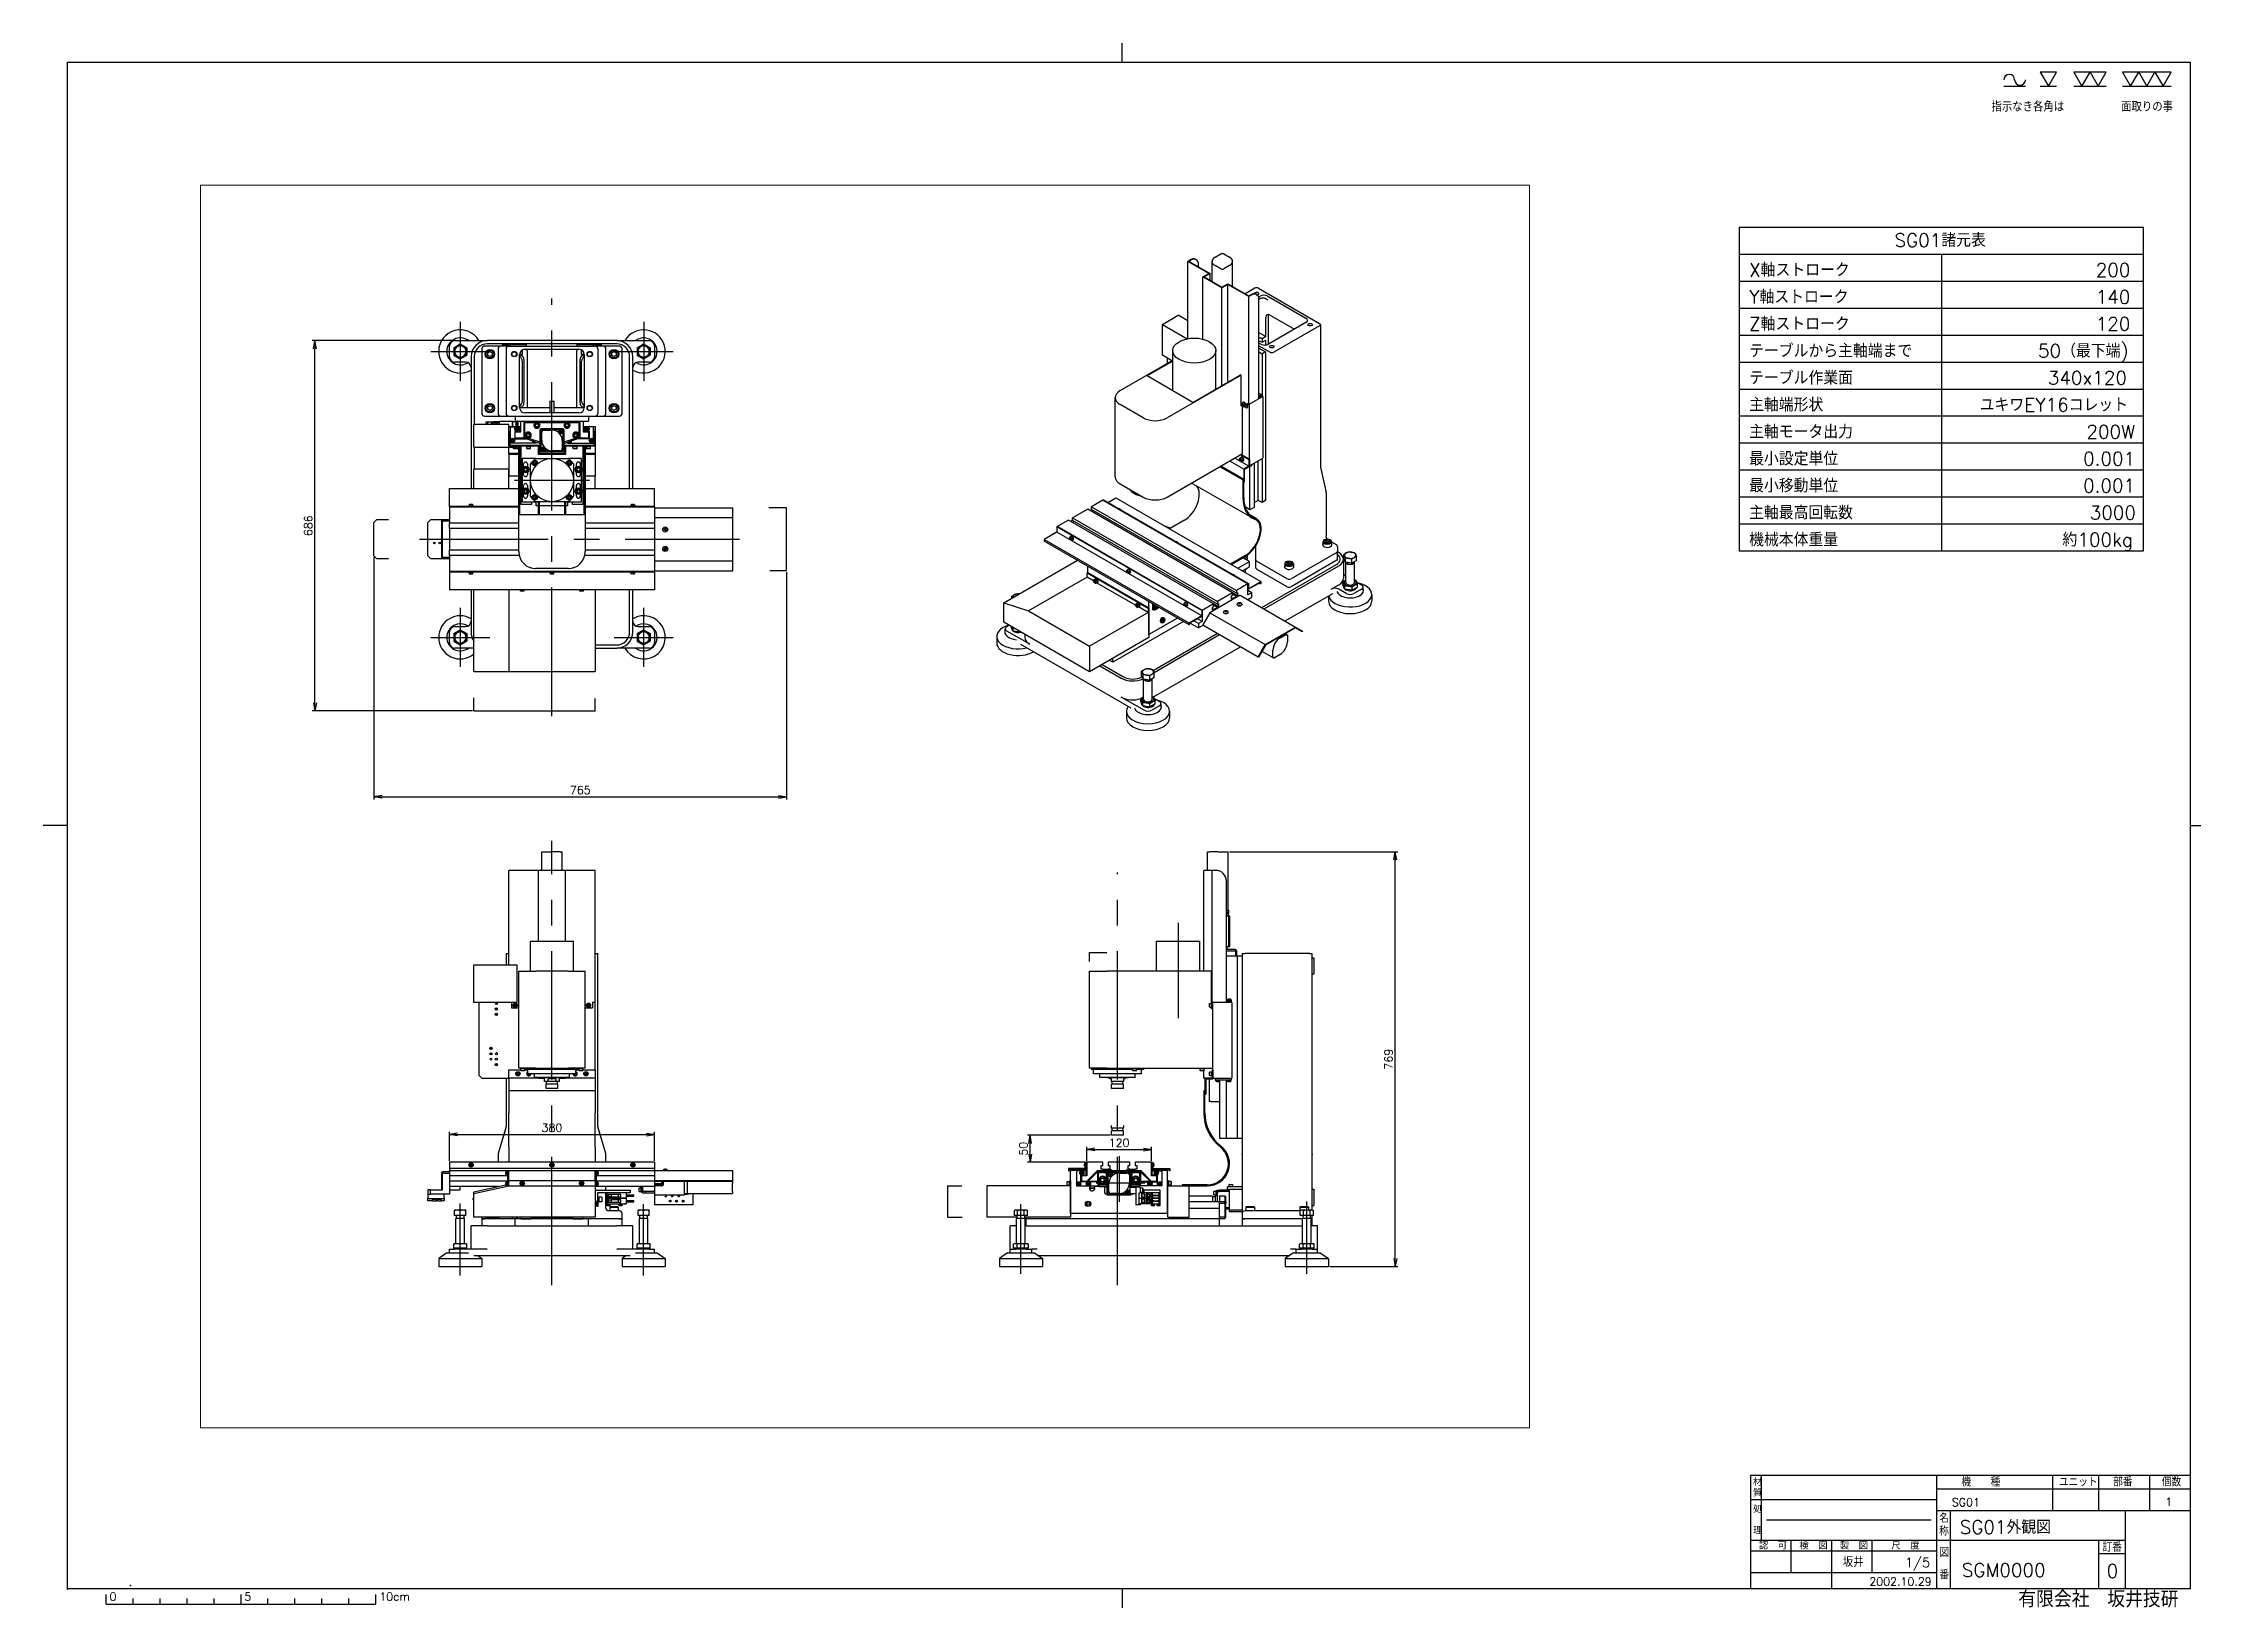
# Paper-space layout 'Exterior' of a CAD drawing. Header units: millimetres. Extents: x 3 to 803, y 0 to 580.
# The model-space entities are those that its viewports show. They can reach past a viewport. Long polylines and large blocks are cut down to what shows.
import ezdxf
from ezdxf.enums import TextEntityAlignment as Align

# ---------------------------------------------------------------- set-up
doc = ezdxf.new("R2010")
doc.units = ezdxf.units.MM
doc.header["$LTSCALE"] = 0.3
doc.linetypes.add('CENTER', pattern=[50.8, 31.75, -6.35, 6.35, -6.35])
doc.linetypes.add('PHANTOM', pattern=[63.5, 31.75, -6.35, 6.35, -6.35, 6.35, -6.35])
doc.layers.get('Defpoints').update_dxf_attribs({"lineweight": 20})
for name, color, linetype in [('Bed', 5, 'Continuous'), ('Center', 7, 'CENTER'), ('Culumn', 1, 'Continuous'), ('Dim', 7, 'Continuous'), ('Head', 6, 'Continuous'), ('Phantom', 7, 'PHANTOM'), ('Suddle', 22, 'Continuous'), ('Table', 163, 'Continuous'), ('Title', 7, 'Continuous')]:
    doc.layers.add(name, color=color, linetype=linetype)
doc.layers.add('View', color=9, linetype='Continuous', plot=False)
doc.styles.add('ROMANS', font='romans')
doc.styles.get("Standard").update_dxf_attribs({"font": 'romans.shx', "bigfont": 'extfont.shx'})
doc.dimstyles.get("Standard").update_dxf_attribs({"dimtxt": 3, "dimasz": 3, "dimexe": 1, "dimexo": 0.5, "dimgap": 1, "dimtad": 1, "dimdec": 3, "dimdsep": 46, "dimtxsty": 'Standard', "dimblk1": 'OPEN', "dimblk2": 'OPEN', "dimsah": 1, "dimcen": 2.5, "dimadec": 3, "dimazin": 2, "dimtfac": 1, "dimtdec": 3, "dimtix": 1, "dimtmove": 2, "dimatfit": 3, "dimldrblk": 'OPEN', "dimfxl": 1, "dimarcsym": 0})

psp = doc.layouts.new('Exterior')

# ---------------------------------------------------------------- texts
at = {"layer": 'Dim'}
for s, p in [('SG01諸元表', (689.41136, 504.46685)), ('X軸ストローク', (635.51335, 493.44326)), ('200', (764.01171, 493.44326)), ('Y軸ストローク', (635.51335, 483.44326)), ('140', (764.01171, 483.44326)), ('Z軸ストローク', (635.51335, 473.44326)), ('120', (764.01171, 473.44326)), ('テーブルから主軸端まで', (635.51335, 463.44326)), ('50（最下端)', (742.62563, 463.44326)), ('テーブル作業面', (635.51335, 453.44326)), ('340x120', (746.2445, 453.44326)), ('主軸端形状', (635.51335, 443.44326)), ('ユキワEY16コレット', (720.99686, 443.44326)), ('主軸モータ出力', (635.51335, 433.44326)), ('200W', (760.57027, 433.44326)), ('最小設定単位', (635.51335, 423.44326)), ('0.001', (759.34119, 423.44326)), ('最小移動単位', (635.51335, 413.44326)), ('0.001', (759.34119, 413.44326)), ('主軸最高回転数', (635.51335, 403.44326)), ('3000', (761.79936, 403.44326)), ('機械本体重量', (635.51335, 393.44326)), ('約100kg', (751.72086, 393.44326))]:
    psp.add_text(s, height=5, dxfattribs=at).set_placement(p)

msp = doc.modelspace()

# ---------------------------------------------------------------- blocks, each defined once
blk = doc.blocks.new('A1psgtile')
for p, q in [((403, 573), (403, 580)), ((12, 573), (799, 573)), ((12, 7), (12, 573)), ((799, 573), (799, 7)), ((729.96, 564), (737.96, 564)), ((743.48, 564), (749.48, 564)), ((755.92, 564), (767.92, 564)), ((773.97, 564), (791.97, 564)), ((12, 290), (3, 290)), ((799, 290), (803, 290)), ((799, 49), (636, 49)), ((636, 49), (636, 7)), ((640, 49), (640, 25)), ((705, 49), (705, 7)), ((748, 49), (748, 36)), ((765, 49), (765, 36)), ((784, 49), (784, 36)), ((705, 40), (636, 40)), ((799, 44), (705, 44)), ((703, 32.5), (642, 32.5)), ((799, 36), (705, 36)), ((710, 36), (710, 7)), ((775, 36), (775, 7)), ((705, 25), (636, 25)), ((651, 25), (651, 13)), ((666, 25), (666, 7)), ((681, 25), (681, 13)), ((775, 25), (705, 25)), ((765, 25), (765, 7)), ((705, 21), (636, 21)), ((775, 20), (765, 20)), ((705, 13), (636, 13)), ((799, 7), (12, 7)), ((26.36, 1.42), (26.36, 4.92)), ((26.36, 1.42), (126.36, 1.42)), ((36.36, 1.42), (36.36, 3.42)), ((46.36, 1.42), (46.36, 3.42)), ((56.36, 1.42), (56.36, 3.42)), ((66.36, 1.42), (66.36, 3.42)), ((76.36, 1.42), (76.36, 4.92)), ((86.36, 1.42), (86.36, 3.42)), ((96.36, 1.42), (96.36, 3.42)), ((106.36, 1.42), (106.36, 3.42)), ((116.36, 1.42), (116.36, 3.42)), ((126.36, 1.42), (126.36, 4.92)), ((403, 7), (403, 0))]:
    blk.add_line(p, q)
for points in [[(749.48, 569.2), (743.48, 569.2), (746.48, 564)], [(761.92, 569.2), (755.92, 569.2), (758.92, 564)], [(767.92, 569.2), (761.92, 569.2), (764.92, 564)], [(779.97, 569.2), (773.97, 569.2), (776.97, 564)], [(785.97, 569.2), (779.97, 569.2), (782.97, 564)], [(791.97, 569.2), (785.97, 569.2), (788.97, 564)]]:
    blk.add_lwpolyline(points, close=True)
for centre, start, end in [((731.96, 566.42), 0, 180), ((735.96, 566.42), 180, 360)]:
    blk.add_arc(centre, 2, start, end)
for p in [(35.36, 8.32), (12, 6.9)]:
    blk.add_point(p)
for s, height, p in [('指示なき各角は', 3.5, (725.38, 554.64)), ('面取りの事', 3.5, (773.44, 554.64)), ('材', 2.5, (636.91, 45.35)), ('機\u3000\u3000種', 3, (714.23, 45.03)), ('ユニット', 3, (750.35, 45.03)), ('部番', 3, (770.49, 45.03)), ('個数', 3, (788.51, 45.03)), ('質', 2.5, (636.91, 41.29)), ('処', 2.5, (636.98, 35.24)), ('名', 3, (705.98, 31.59)), ('理', 2.5, (636.98, 27.34)), ('認\u3000可', 2.5, (639.13, 21.69)), ('検\u3000図', 2.5, (654.13, 21.69)), ('製\u3000図', 2.5, (669.13, 21.69)), ('尺\u3000度', 2.5, (688.25, 21.69)), ('称', 3, (705.98, 26.82)), ('訂番', 3, (766.55, 20.9)), ('図', 3, (706.08, 18.94)), ('番', 3, (706.08, 10.63)), ('有限会社\u3000坂井技研', 6, (735.32, 0.19))]:
    blk.add_text(s, height=height).set_placement(p)
at = {"style": 'ROMANS'}
for s, p in [('0', (27.62, 2.68)), ('5', (77.62, 2.68)), ('10cm', (127.62, 2.68))]:
    blk.add_text(s, height=3, dxfattribs=at).set_placement(p)
for tag, p, height in [('面取り', (757.81, 554.42), 4), ('材質', (645.2, 42.11), 4), ('機種', (710.65, 37.62), 3), ('ユニット', (750.27, 37.62), 3), ('部番', (768.37, 37.93), 3), ('個数', (789.88, 37.78), 3), ('処理１', (644.89, 34.22), 3.5), ('名称', (713.59, 27.41), 5), ('処理2', (644.89, 27.1), 3.5), ('認可', (639.94, 15.2), 3.5), ('検図', (655.41, 15.2), 3.5), ('製図', (670.27, 15.2), 3.5), ('図番', (714.37, 11.48), 5), ('訂番', (768.06, 11.17), 5)]:
    blk.add_attdef(tag, p, '', height=height)
for tag, height, p in [('尺度', 3.5, (702.61, 15.04)), ('日付', 3, (703.21, 8.24))]:
    blk.add_attdef(tag, text='', height=height).set_placement(p, align=Align.RIGHT)
at = {"flags": 2}
blk.add_attdef('用紙', (11.92, 3.63), '', height=3, dxfattribs=at)
blk = doc.blocks.new('_Open')
at = {"color": 0, "linetype": 'ByBlock', "lineweight": -2}
for p, q in [((-1, 0.17), (0, 0)), ((-1, -0.17), (0, 0)), ((0, 0), (-1, 0))]:
    blk.add_line(p, q, dxfattribs=at)
blk = doc.blocks.new('*D5')
at = {"layer": 'Defpoints', "color": 0}
for p in [(125.65, 389.93), (278.65, 384.46), (278.65, 300.63)]:
    blk.add_point(p, dxfattribs=at)
at = {"layer": 'Dim', "color": 0, "lineweight": -2}
for p, q in [((125.65, 389.43), (125.65, 299.63)), ((278.65, 383.96), (278.65, 299.63)), ((128.65, 300.63), (275.65, 300.63))]:
    blk.add_line(p, q, dxfattribs=at)
at = {"layer": 'Dim', "color": 0, "lineweight": -2, "xscale": 3, "yscale": 3, "zscale": 3, "rotation": 180}
blk.add_blockref('_Open', (125.65, 300.63), dxfattribs=at)
at = {"layer": 'Dim', "color": 0, "lineweight": -2, "xscale": 3, "yscale": 3, "zscale": 3}
blk.add_blockref('_Open', (278.65, 300.63), dxfattribs=at)
at = {"layer": 'Dim', "color": 0, "insert": (202.15, 303.13), "char_height": 3, "attachment_point": 5}
blk.add_mtext('765', dxfattribs=at)
blk = doc.blocks.new('*D6')
at = {"layer": 'Defpoints', "color": 0}
for p in [(103.79, 469.73), (155.65, 469.73), (162.65, 332.53)]:
    blk.add_point(p, dxfattribs=at)
at = {"layer": 'Dim', "color": 0, "lineweight": -2}
for p, q in [((155.15, 469.73), (102.79, 469.73)), ((103.79, 335.53), (103.79, 466.73)), ((162.15, 332.53), (102.79, 332.53))]:
    blk.add_line(p, q, dxfattribs=at)
at = {"layer": 'Dim', "color": 0, "lineweight": -2, "xscale": 3, "yscale": 3, "zscale": 3}
for p, rotation in [((103.79, 469.73), 90), ((103.79, 332.53), 270)]:
    blk.add_blockref('_Open', p, dxfattribs=dict(at, rotation=rotation))
at = {"layer": 'Dim', "color": 0, "insert": (101.29, 401.13), "char_height": 3, "attachment_point": 5, "rotation": 90}
blk.add_mtext('686', dxfattribs=at)
blk = doc.blocks.new('*D7')
at = {"layer": 'Defpoints', "color": 0}
for p in [(442.33, 280.27), (504.33, 280.27), (479.53, 126.47)]:
    blk.add_point(p, dxfattribs=at)
at = {"layer": 'Dim', "color": 0, "lineweight": -2}
for p, q in [((442.83, 280.27), (505.33, 280.27)), ((504.33, 129.47), (504.33, 277.27)), ((480.03, 126.47), (505.33, 126.47))]:
    blk.add_line(p, q, dxfattribs=at)
at = {"layer": 'Dim', "color": 0, "lineweight": -2, "xscale": 3, "yscale": 3, "zscale": 3}
for p, rotation in [((504.33, 280.27), 90), ((504.33, 126.47), 270)]:
    blk.add_blockref('_Open', p, dxfattribs=dict(at, rotation=rotation))
at = {"layer": 'Dim', "color": 0, "insert": (501.83, 203.37), "char_height": 3, "attachment_point": 5, "rotation": 90}
blk.add_mtext('769', dxfattribs=at)
blk = doc.blocks.new('*D8')
at = {"layer": 'Defpoints', "color": 0}
for p in [(368.94, 175.17), (399.13, 175.17), (389.93, 165.17)]:
    blk.add_point(p, dxfattribs=at)
at = {"layer": 'Dim', "color": 0, "lineweight": -2}
for p, q in [((398.63, 175.17), (367.94, 175.17)), ((368.94, 168.17), (368.94, 172.17)), ((389.43, 165.17), (367.94, 165.17))]:
    blk.add_line(p, q, dxfattribs=at)
at = {"layer": 'Dim', "color": 0, "lineweight": -2, "xscale": 3, "yscale": 3, "zscale": 3}
for p, rotation in [((368.94, 175.17), 90), ((368.94, 165.17), 270)]:
    blk.add_blockref('_Open', p, dxfattribs=dict(at, rotation=rotation))
at = {"layer": 'Dim', "color": 0, "insert": (366.44, 170.17), "char_height": 3, "attachment_point": 5, "rotation": 90}
blk.add_mtext('50', dxfattribs=at)
blk = doc.blocks.new('*D9')
at = {"layer": 'Defpoints', "color": 0}
for p in [(413.93, 169.88), (389.93, 165.17), (413.93, 165.17)]:
    blk.add_point(p, dxfattribs=at)
at = {"layer": 'Dim', "color": 0, "lineweight": -2}
for p, q in [((389.93, 165.67), (389.93, 170.88)), ((392.93, 169.88), (410.93, 169.88)), ((413.93, 165.67), (413.93, 170.88))]:
    blk.add_line(p, q, dxfattribs=at)
at = {"layer": 'Dim', "color": 0, "lineweight": -2, "xscale": 3, "yscale": 3, "zscale": 3, "rotation": 180}
blk.add_blockref('_Open', (389.93, 169.88), dxfattribs=at)
at = {"layer": 'Dim', "color": 0, "lineweight": -2, "xscale": 3, "yscale": 3, "zscale": 3}
blk.add_blockref('_Open', (413.93, 169.88), dxfattribs=at)
at = {"layer": 'Dim', "color": 0, "insert": (401.93, 172.38), "char_height": 3, "attachment_point": 5}
blk.add_mtext('120', dxfattribs=at)
blk = doc.blocks.new('*D10')
at = {"layer": 'Defpoints', "color": 0}
for p in [(229.65, 175.46), (153.65, 165.17), (229.65, 165.17)]:
    blk.add_point(p, dxfattribs=at)
at = {"layer": 'Dim', "color": 0, "lineweight": -2}
for p, q in [((153.65, 165.67), (153.65, 176.46)), ((229.65, 165.67), (229.65, 176.46)), ((156.65, 175.46), (226.65, 175.46))]:
    blk.add_line(p, q, dxfattribs=at)
at = {"layer": 'Dim', "color": 0, "lineweight": -2, "xscale": 3, "yscale": 3, "zscale": 3, "rotation": 180}
blk.add_blockref('_Open', (153.65, 175.46), dxfattribs=at)
at = {"layer": 'Dim', "color": 0, "lineweight": -2, "xscale": 3, "yscale": 3, "zscale": 3}
blk.add_blockref('_Open', (229.65, 175.46), dxfattribs=at)
at = {"layer": 'Dim', "color": 0, "insert": (191.65, 177.96), "char_height": 3, "attachment_point": 5}
blk.add_mtext('380', dxfattribs=at)

# ---------------------------------------------------------------- dimensions: what is measured, and where the dimension line sits
at = {"layer": 'Dim'}
for base, p1, p2, picture, middle in [((103.79475, 469.7341), (162.65224, 332.5341), (155.65224, 469.7341), '*D6', (101.29475, 401.1341)), ((504.32748, 280.27166), (479.52897, 126.47174), (442.32897, 280.27166), '*D7', (501.82748, 203.3717)), ((368.93918, 175.17166), (389.92897, 165.17166), (399.12897, 175.17166), '*D8', (366.43918, 170.17166))]:
    dim = psp.add_linear_dim(base=base, p1=p1, p2=p2, angle=90, dimstyle='Standard', override={"dimlfac": -5}, dxfattribs=at)
    dim.commit()
    dim.dimension.update_dxf_attribs({"geometry": picture, "text_midpoint": middle})
for base, p1, p2, picture, middle in [((278.65224, 300.6271), (125.65224, 389.9341), (278.65224, 384.45715), '*D5', (202.15224, 303.1271)), ((229.65224, 175.45577), (153.65224, 165.17166), (229.65224, 165.17166), '*D10', (191.65224, 177.95577)), ((413.92897, 169.87775), (389.92897, 165.17166), (413.92897, 165.17166), '*D9', (401.92897, 172.37775))]:
    dim = psp.add_linear_dim(base=base, p1=p1, p2=p2, dimstyle='Standard', override={"dimlfac": -5}, dxfattribs=at)
    dim.commit()
    dim.dimension.update_dxf_attribs({"geometry": picture, "text_midpoint": middle})

# ---------------------------------------------------------------- linework, layer by layer
at = {"layer": 'Bed'}
for p, q in [((2581.7, 2580.9), (2582.8, 2580.2)), ((2586.3, 2575.6), (2589.1, 2577.2)), ((2589.1, 2572.3), (2587, 2571.1)), ((1086.3, 2464.9), (1086.3, 2484.9)), ((1094.3, 2481.8), (1106.3, 2488.8)), ((1094.3, 2481.8), (1094.3, 2468)), ((1095.8, 2481), (1101.1, 2484)), ((1095.8, 2481), (1095.8, 2474.9)), ((1096.3, 2494.9), (1156.3, 2494.9)), ((1101.1, 2484), (1106.3, 2487)), ((1106.3, 2488.8), (1118.3, 2481.8)), ((1106.3, 2487), (1111.6, 2484)), ((1111.6, 2484), (1116.8, 2481)), ((1116.8, 2481), (1116.8, 2474.9)), ((1118.3, 2481.8), (1118.3, 2468)), ((1396.3, 2494.9), (1156.3, 2494.9)), ((1396.3, 2488.9), (1156.3, 2488.9)), ((1184.3, 2484.9), (1184.3, 2487.9)), ((1184.3, 2487.9), (1199.3, 2487.9)), ((1196.3, 2484.9), (1195.7, 2484.9)), ((1199.3, 2484.9), (1199.3, 2487.9)), ((1199.3, 2487.9), (1229.3, 2487.9)), ((1229.3, 2484.9), (1229.3, 2487.9)), ((1323.3, 2487.9), (1353.3, 2487.9)), ((1353.3, 2487.9), (1368.3, 2487.9)), ((1396.3, 2494.9), (1456.3, 2494.9)), ((1434.3, 2481.8), (1446.3, 2488.8)), ((1434.3, 2481.8), (1434.3, 2468)), ((1435.8, 2481), (1441.1, 2484)), ((1435.8, 2481), (1435.8, 2474.9)), ((1441.1, 2484), (1446.3, 2487)), ((1446.3, 2488.8), (1458.3, 2481.8)), ((1446.3, 2487), (1451.6, 2484)), ((1451.6, 2484), (1456.8, 2481)), ((1456.8, 2481), (1456.8, 2474.9)), ((1458.3, 2481.8), (1458.3, 2468)), ((1466.3, 2484.9), (1466.3, 2464.9)), ((2590.5, 2488.2), (2587, 2490.2)), ((1094.3, 2468), (1106.3, 2461)), ((1095.8, 2474.9), (1095.8, 2468.8)), ((1095.8, 2468.8), (1101.1, 2465.8)), ((1116.3, 2454.9), (1096.3, 2454.9)), ((1101.1, 2465.8), (1106.3, 2462.8)), ((1106.3, 2461), (1118.3, 2468)), ((1106.3, 2462.8), (1111.6, 2465.8)), ((1111.6, 2465.8), (1116.8, 2468.8)), ((1116.8, 2474.9), (1116.8, 2468.8)), ((1126.3, 2464.9), (1126.3, 2220.9)), ((1132.3, 2464.9), (1132.3, 2339.3)), ((1157.3, 2472.2), (1161.3, 2474.5)), ((1157.3, 2467.6), (1157.3, 2472.2)), ((1161.3, 2465.3), (1157.3, 2467.6)), ((1161.3, 2474.5), (1165.3, 2472.2)), ((1165.3, 2467.6), (1161.3, 2465.3)), ((1165.3, 2472.2), (1165.3, 2467.6)), ((1387.3, 2472.2), (1391.3, 2474.5)), ((1387.3, 2467.6), (1387.3, 2472.2)), ((1391.3, 2465.3), (1387.3, 2467.6)), ((1391.3, 2474.5), (1395.3, 2472.2)), ((1395.3, 2467.6), (1391.3, 2465.3)), ((1395.3, 2472.2), (1395.3, 2467.6)), ((1420.3, 2220.9), (1420.3, 2464.9)), ((1426.3, 2220.9), (1426.3, 2464.9)), ((1434.3, 2468), (1446.3, 2461)), ((1435.8, 2474.9), (1435.8, 2468.8)), ((1435.8, 2468.8), (1441.1, 2465.8)), ((1456.3, 2454.9), (1436.3, 2454.9)), ((1441.1, 2465.8), (1446.3, 2462.8)), ((1446.3, 2461), (1458.3, 2468)), ((1446.3, 2462.8), (1451.6, 2465.8)), ((1451.6, 2465.8), (1456.8, 2468.8)), ((1456.8, 2474.9), (1456.8, 2468.8)), ((2554.2, 2431.1), (2553, 2431.8)), ((2554.2, 2377.6), (2554.2, 2431.1)), ((1157.3, 2372.2), (1161.3, 2374.5)), ((1157.3, 2367.6), (1157.3, 2372.2)), ((1161.3, 2365.3), (1157.3, 2367.6)), ((1161.3, 2374.5), (1165.3, 2372.2)), ((1165.3, 2367.6), (1161.3, 2365.3)), ((1165.3, 2372.2), (1165.3, 2367.6)), ((1387.3, 2372.2), (1391.3, 2374.5)), ((1387.3, 2367.6), (1387.3, 2372.2)), ((1391.3, 2365.3), (1387.3, 2367.6)), ((1391.3, 2374.5), (1395.3, 2372.2)), ((1395.3, 2367.6), (1391.3, 2365.3)), ((1395.3, 2372.2), (1395.3, 2367.6)), ((1195.7, 2354.9), (1196.3, 2354.9)), ((1381.3, 2354.9), (1401.3, 2354.9)), ((2557.3, 2236.6), (2514.6, 2261.3)), ((2558.7, 2237.5), (2516, 2262.1)), ((2591.2, 2275.5), (2591.2, 2275.3)), ((2450.6, 2224.1), (2450.9, 2224.3)), ((2574.1, 2166.2), (2462, 2230.9)), ((2558.7, 2237.5), (2557.3, 2236.6)), ((2557.3, 2236.6), (2557.3, 2203.3)), ((2558.7, 2204.1), (2558.7, 2237.5)), ((2448.7, 2162.2), (2420.9, 2146.2)), ((2582.5, 2164.6), (2569.8, 2171.9)), ((2585.6, 2198.7), (2578.5, 2194.7)), ((2705.6, 2122.4), (2705.6, 2115)), ((2708.6, 2126.1), (2707.9, 2125.7)), ((2709.1, 2123.9), (2712.4, 2125.8)), ((2710.3, 2121.3), (2709.1, 2123.9)), ((2714.8, 2120.6), (2710.3, 2121.3)), ((2712.4, 2121.7), (2711.4, 2121.2)), ((2712.4, 2125.8), (2716.8, 2125.1)), ((2712.4, 2125.8), (2712.4, 2121.7)), ((2715.7, 2121.2), (2712.4, 2121.7)), ((2718, 2122.5), (2714.8, 2120.6)), ((2716.8, 2125.1), (2716.8, 2121.8)), ((2716.8, 2125.1), (2718, 2122.5)), ((2718.5, 2126.1), (2719.2, 2125.7)), ((2721.6, 2122.4), (2721.6, 2115)), ((2561.9, 2096.9), (2534.1, 2080.9)), ((2535.5, 2080), (2561.9, 2095.3)), ((2535.5, 2080), (2538.2, 2081.6)), ((2538.2, 2081.6), (2538.2, 2081.6)), ((2564, 2096.6), (2564.7, 2096.3)), ((2564.7, 2096.3), (2564.2, 2096.7)), ((2634.8, 2081.6), (2634.8, 2074.2)), ((2637.9, 2085.2), (2637.2, 2084.8)), ((2638.4, 2083.1), (2641.6, 2085)), ((2639.6, 2080.5), (2638.4, 2083.1)), ((2644, 2079.8), (2639.6, 2080.5)), ((2641.6, 2080.9), (2640.7, 2080.3)), ((2641.6, 2085), (2646.1, 2084.3)), ((2641.6, 2085), (2641.6, 2080.9)), ((2645, 2080.4), (2641.6, 2080.9)), ((2647.3, 2081.7), (2644, 2079.8)), ((2646.1, 2084.3), (2646.1, 2081)), ((2646.1, 2084.3), (2647.3, 2081.7)), ((2647.8, 2085.2), (2648.5, 2084.8)), ((2650.8, 2081.6), (2650.8, 2074.2)), ((2734.8, 2102), (2732.7, 2103.2)), ((2743.6, 2089.7), (2743.6, 2054.6)), ((2744.3, 2090.7), (2744.3, 2098.5)), ((2747.4, 2084), (2744.3, 2090.7)), ((2747.4, 2084), (2747.4, 2091.8)), ((2759.1, 2082.2), (2747.4, 2084)), ((2748, 2046.5), (2748, 2083.9)), ((2759.1, 2082.2), (2759.1, 2090)), ((2767.7, 2087.1), (2759.1, 2082.2)), ((2764, 2046.5), (2764, 2084.8)), ((2767.7, 2087.1), (2767.7, 2094.9)), ((2592.4, 2000.2), (2730.5, 2079.9)), ((2596.6, 1997.7), (2734.8, 2077.5)), ((2720.6, 2034.2), (2734.8, 2042.4)), ((2742.6, 2042), (2742.6, 2047.9)), ((2746.2, 2034.3), (2742.6, 2042)), ((2743.6, 2061.8), (2748, 2059.2)), ((2746.2, 2034.3), (2746.2, 2040.2)), ((2767.7, 2047.9), (2777.2, 2042.4)), ((2769.4, 2037.9), (2769.4, 2043.8)), ((1126.3, 2032.9), (1126.3, 1954.9)), ((1420.3, 1954.9), (1420.3, 2032.9)), ((1426.3, 1954.9), (1426.3, 2032.9)), ((2129.1, 2017.7), (2129.1, 2021)), ((2635.5, 1975.3), (2720.6, 2024.4)), ((2716, 2021.7), (2716, 2012)), ((2748.9, 2026), (2734.8, 2034.2)), ((2744, 2038.3), (2744, 2039)), ((2759.6, 2032.2), (2746.2, 2034.3)), ((2759.6, 2032.2), (2759.6, 2038.1)), ((2769.4, 2037.9), (2759.6, 2032.2)), ((2777.2, 2034.2), (2763.1, 2026)), ((2780.1, 2032.5), (2780.1, 2038.3)), ((2796, 2024.3), (2796, 2012)), ((1096.3, 1964.9), (1116.3, 1964.9)), ((1436.3, 1964.9), (1456.3, 1964.9)), ((2116.7, 1954.9), (2116.7, 1960.7)), ((2119.6, 1964.8), (2123.8, 1967.3)), ((2127.4, 1964.4), (2127.4, 1965.2)), ((2131, 1956.7), (2127.4, 1964.4)), ((2128.8, 1960.7), (2128.8, 1961.4)), ((2131, 1956.7), (2131, 1962.6)), ((2447, 1974.2), (2316.2, 1898.7)), ((1086.3, 1934.9), (1086.3, 1954.9)), ((1094.3, 1951.8), (1106.3, 1958.8)), ((1094.3, 1951.8), (1094.3, 1938)), ((1094.3, 1938), (1106.3, 1931)), ((1095.8, 1951), (1101.1, 1954)), ((1095.8, 1951), (1095.8, 1944.9)), ((1095.8, 1944.9), (1095.8, 1938.8)), ((1095.8, 1938.8), (1101.1, 1935.8)), ((1131.3, 1924.9), (1096.3, 1924.9)), ((1101.1, 1954), (1106.3, 1957)), ((1101.1, 1935.8), (1106.3, 1932.8)), ((1106.3, 1958.8), (1118.3, 1951.8)), ((1106.3, 1957), (1111.6, 1954)), ((1106.3, 1931), (1118.3, 1938)), ((1106.3, 1932.8), (1111.6, 1935.8)), ((1111.6, 1954), (1116.8, 1951)), ((1111.6, 1935.8), (1116.8, 1938.8)), ((1116.8, 1951), (1116.8, 1944.9)), ((1116.8, 1944.9), (1116.8, 1938.8)), ((1118.3, 1951.8), (1118.3, 1938)), ((1356.3, 1930.9), (1396.3, 1930.9)), ((1356.3, 1924.9), (1396.3, 1924.9)), ((1456.3, 1924.9), (1396.3, 1924.9)), ((1434.3, 1951.8), (1446.3, 1958.8)), ((1434.3, 1951.8), (1434.3, 1938)), ((1434.3, 1938), (1446.3, 1931)), ((1435.8, 1951), (1441.1, 1954)), ((1435.8, 1951), (1435.8, 1944.9)), ((1435.8, 1944.9), (1435.8, 1938.8)), ((1435.8, 1938.8), (1441.1, 1935.8)), ((1441.1, 1954), (1446.3, 1957)), ((1441.1, 1935.8), (1446.3, 1932.8)), ((1446.3, 1958.8), (1458.3, 1951.8)), ((1446.3, 1957), (1451.6, 1954)), ((1446.3, 1931), (1458.3, 1938)), ((1446.3, 1932.8), (1451.6, 1935.8)), ((1451.6, 1954), (1456.8, 1951)), ((1451.6, 1935.8), (1456.8, 1938.8)), ((1456.8, 1951), (1456.8, 1944.9)), ((1456.8, 1944.9), (1456.8, 1938.8)), ((1458.3, 1951.8), (1458.3, 1938)), ((1466.3, 1954.9), (1466.3, 1934.9)), ((2100.8, 1946.7), (2100.8, 1934.5)), ((2162, 1932.1), (2119.6, 1956.6)), ((2144.4, 1954.6), (2131, 1956.7)), ((2144.4, 1954.6), (2144.4, 1955.4)), ((2145, 1955), (2144.4, 1954.6)), ((2144.6, 1932.4), (2349.2, 1814.3)), ((2153.2, 1950.3), (2153.2, 1944.4)), ((2390.7, 1883.7), (2509.8, 1952.5)), ((2391.5, 1834.4), (2552.9, 1927.6)), ((2392.4, 1879.8), (2514, 1950)), ((2292.1, 1892.1), (2331.7, 1869.3)), ((2296.4, 1894.6), (2336, 1871.7)), ((2316.2, 1898.7), (2309.8, 1902.3)), ((2316.2, 1898.7), (2316.2, 1906)), ((2369.5, 1874.4), (2369.5, 1882.2)), ((2372.6, 1867.6), (2369.5, 1874.4)), ((2369.9, 1871.7), (2370.6, 1872.1)), ((2372.6, 1867.6), (2372.6, 1875.4)), ((2384.4, 1865.8), (2372.6, 1867.6)), ((2373.2, 1830.1), (2373.2, 1867.5)), ((2384.4, 1865.8), (2384.4, 1873.6)), ((2392.9, 1870.7), (2384.4, 1865.8)), ((2389.2, 1830.1), (2389.2, 1868.5)), ((2392.9, 1870.7), (2392.9, 1878.5)), ((2374.1, 1809.7), (2331.7, 1834.2)), ((2341.2, 1807.9), (2341.2, 1795.7)), ((2367.8, 1825.6), (2367.8, 1831.5)), ((2371.4, 1817.9), (2367.8, 1825.6)), ((2369.2, 1821.9), (2369.2, 1822.6)), ((2371.4, 1817.9), (2371.4, 1823.8)), ((2384.8, 1815.8), (2371.4, 1817.9)), ((2384.8, 1815.8), (2384.8, 1821.8)), ((2394.6, 1821.5), (2384.8, 1815.8)), ((2402.4, 1817.8), (2388.3, 1809.7)), ((2392.9, 1831.5), (2402.4, 1826)), ((2394.6, 1821.5), (2394.6, 1827.4)), ((2405.4, 1816.1), (2405.4, 1821.9)), ((2421.2, 1807.9), (2421.2, 1795.7)), ((2555.7, 1359.1), (2560.7, 1359.1)), ((1251.3, 1128.1), (1196.3, 1128.1)), ((1196.3, 1104.5), (1196.3, 1063.7)), ((1196.3, 1098.1), (1196.3, 1098.1)), ((1356.3, 1104.5), (1356.3, 1063.7)), ((2486.7, 1104.5), (2484.7, 1104.5)), ((2484.7, 1104.5), (2484.7, 1063.7)), ((2486.7, 1063.7), (2486.7, 1104.5)), ((1196.3, 1000.1), (1196.3, 1063.7)), ((1356.3, 1000.1), (1356.3, 1063.7)), ((1196.3, 1000.1), (1196.3, 972.1)), ((1356.3, 1000.1), (1356.3, 972.1)), ((2491.2, 930.1), (2444.5, 930.1)), ((2444.5, 930.1), (2444.5, 928.1)), ((2444.5, 928.1), (2491.2, 928.1)), ((1095.8, 883.1), (1095.8, 882.7)), ((1101.1, 883.1), (1095.8, 883.1)), ((1095.8, 883.1), (1095.8, 882.7)), ((1095.8, 873.1), (1095.8, 882.7)), ((1111.6, 883.1), (1101.1, 883.1)), ((1106.3, 873.1), (1106.3, 882.7)), ((1116.8, 883.1), (1111.6, 883.1)), ((1116.8, 883.1), (1116.8, 882.7)), ((1116.8, 883.1), (1116.8, 882.7)), ((1116.8, 873.1), (1116.8, 882.7)), ((1435.8, 883.1), (1435.8, 882.7)), ((1441.1, 883.1), (1435.8, 883.1)), ((1435.8, 883.1), (1435.8, 882.7)), ((1435.8, 873.1), (1435.8, 882.7)), ((1451.6, 883.1), (1441.1, 883.1)), ((1446.3, 873.1), (1446.3, 882.7)), ((1456.8, 883.1), (1451.6, 883.1)), ((1456.8, 883.1), (1456.8, 882.7)), ((1456.8, 883.1), (1456.8, 882.7)), ((1456.8, 873.1), (1456.8, 882.7)), ((2135.2, 883.1), (2133.6, 882.7)), ((2133.6, 873.1), (2133.6, 882.7)), ((2136.6, 883.1), (2135.2, 883.1)), ((2145.7, 883.1), (2136.6, 883.1)), ((2139.6, 873.1), (2139.6, 882.7)), ((2154.8, 883.1), (2145.7, 883.1)), ((2151.8, 873.1), (2151.8, 882.7)), ((2156.2, 883.1), (2154.8, 883.1)), ((2156.2, 883.1), (2157.8, 882.7)), ((2157.8, 873.1), (2157.8, 882.7)), ((2563.7, 890.1), (2562.7, 889.1)), ((2562.7, 889.1), (2578.7, 889.1)), ((2562.7, 889.1), (2562.7, 882.1)), ((2563.7, 890.1), (2577.7, 890.1)), ((2577.7, 890.1), (2578.7, 889.1)), ((2578.7, 889.1), (2578.7, 882.1)), ((2663.7, 890.1), (2662.7, 889.1)), ((2662.7, 889.1), (2678.7, 889.1)), ((2662.7, 889.1), (2662.7, 882.1)), ((2665.2, 883.1), (2663.6, 882.7)), ((2663.6, 873.1), (2663.6, 882.7)), ((2663.7, 890.1), (2677.7, 890.1)), ((2666.6, 883.1), (2665.2, 883.1)), ((2675.7, 883.1), (2666.6, 883.1)), ((2669.6, 873.1), (2669.6, 882.7)), ((2684.8, 883.1), (2675.7, 883.1)), ((2677.7, 890.1), (2678.7, 889.1)), ((2678.7, 889.1), (2678.7, 883.1)), ((2681.8, 873.1), (2681.8, 882.7)), ((2686.2, 883.1), (2684.8, 883.1)), ((2685.7, 883.1), (2685.7, 887.1)), ((2686.2, 883.1), (2687.8, 882.7)), ((2687.8, 873.1), (2687.8, 882.7)), ((1106.3, 873.1), (1095.8, 873.1)), ((1114.3, 868.1), (1098.3, 868.1)), ((1098.3, 821.1), (1098.3, 868.1)), ((1099.3, 868.1), (1099.3, 873.1)), ((1116.8, 873.1), (1106.3, 873.1)), ((1113.3, 868.1), (1113.3, 873.1)), ((1114.3, 821.1), (1114.3, 868.1)), ((1156.3, 854.1), (1126.3, 854.1)), ((1126.3, 811.1), (1126.3, 854.1)), ((1146.3, 867.1), (1146.3, 854.1)), ((1156.3, 854.1), (1396.3, 854.1)), ((1208.3, 854.1), (1208.3, 867.1)), ((1344.3, 854.1), (1344.3, 867.1)), ((1426.3, 854.1), (1396.3, 854.1)), ((1406.3, 854.1), (1406.3, 867.1)), ((1426.3, 811.1), (1426.3, 854.1)), ((1446.3, 873.1), (1435.8, 873.1)), ((1454.3, 868.1), (1438.3, 868.1)), ((1438.3, 821.1), (1438.3, 868.1)), ((1439.3, 868.1), (1439.3, 873.1)), ((1456.8, 873.1), (1446.3, 873.1)), ((1453.3, 868.1), (1453.3, 873.1)), ((1454.3, 821.1), (1454.3, 868.1)), ((2137.7, 854.1), (2125.7, 854.1)), ((2125.7, 811.1), (2125.7, 854.1)), ((2139.6, 873.1), (2133.6, 873.1)), ((2145.7, 868.1), (2137.7, 868.1)), ((2137.7, 821.1), (2137.7, 868.1)), ((2138.7, 868.1), (2138.7, 873.1)), ((2151.8, 873.1), (2139.6, 873.1)), ((2153.7, 868.1), (2145.7, 868.1)), ((2157.8, 873.1), (2151.8, 873.1)), ((2152.7, 868.1), (2152.7, 873.1)), ((2153.7, 821.1), (2153.7, 868.1)), ((2155.7, 854.1), (2153.7, 854.1)), ((2155.7, 867.1), (2155.7, 870.1)), ((2513.7, 867.1), (2155.7, 867.1)), ((2155.7, 854.1), (2155.7, 867.1)), ((2155.7, 854.1), (2665.7, 854.1)), ((2513.7, 854.1), (2513.7, 867.1)), ((2555.7, 867.1), (2560.7, 867.1)), ((2555.7, 867.1), (2555.7, 854.1)), ((2560.7, 867.1), (2555.7, 867.1)), ((2667.7, 867.1), (2560.7, 867.1)), ((2669.6, 873.1), (2663.6, 873.1)), ((2667.7, 854.1), (2665.7, 854.1)), ((2675.7, 868.1), (2667.7, 868.1)), ((2667.7, 821.1), (2667.7, 868.1)), ((2668.7, 868.1), (2668.7, 873.1)), ((2681.8, 873.1), (2669.6, 873.1)), ((2683.7, 868.1), (2675.7, 868.1)), ((2687.8, 873.1), (2681.8, 873.1)), ((2682.7, 868.1), (2682.7, 873.1)), ((2683.7, 821.1), (2683.7, 868.1)), ((2683.7, 867.1), (2685.7, 867.1)), ((2685.7, 867.1), (2683.7, 867.1)), ((2695.7, 854.1), (2683.7, 854.1)), ((2685.7, 854.1), (2685.7, 867.1)), ((2695.7, 811.1), (2695.7, 854.1)), ((1081.3, 803.9), (1066.3, 793.9)), ((1081.3, 803.9), (1121.3, 803.9)), ((1086.3, 811.1), (1096.3, 811.1)), ((1086.3, 803.9), (1086.3, 811.1)), ((1095.3, 821.1), (1094.3, 820.8)), ((1094.3, 820.8), (1094.3, 820.3)), ((1094.3, 820.8), (1094.3, 820.3)), ((1094.3, 813.1), (1094.3, 820.3)), ((1106.3, 813.1), (1094.3, 813.1)), ((1094.3, 811.1), (1094.3, 813.1)), ((1117.5, 821.1), (1095.3, 821.1)), ((1156.3, 811.1), (1096.3, 811.1)), ((1106.3, 813.1), (1106.3, 820.4)), ((1118.3, 813.1), (1106.3, 813.1)), ((1117.5, 821.1), (1118.3, 820.9)), ((1118.3, 820.9), (1118.3, 820.4)), ((1118.3, 820.9), (1118.3, 820.4)), ((1118.3, 813.1), (1118.3, 820.4)), ((1118.3, 811.1), (1118.3, 813.1)), ((1456.3, 811.1), (1396.3, 811.1)), ((1431.3, 803.9), (1471.3, 803.9)), ((1435.3, 821.1), (1434.3, 820.8)), ((1434.3, 820.8), (1434.3, 820.3)), ((1434.3, 820.8), (1434.3, 820.3)), ((1434.3, 813.1), (1434.3, 820.3)), ((1446.3, 813.1), (1434.3, 813.1)), ((1434.3, 811.1), (1434.3, 813.1)), ((1457.5, 821.1), (1435.3, 821.1)), ((1446.3, 813.1), (1446.3, 820.4)), ((1458.3, 813.1), (1446.3, 813.1)), ((1456.3, 811.1), (1466.3, 811.1)), ((1457.5, 821.1), (1458.3, 820.9)), ((1458.3, 820.9), (1458.3, 820.4)), ((1458.3, 820.9), (1458.3, 820.4)), ((1458.3, 813.1), (1458.3, 820.4)), ((1458.3, 811.1), (1458.3, 813.1)), ((1466.3, 803.9), (1466.3, 811.1)), ((1471.3, 803.9), (1486.3, 793.9)), ((2120.7, 803.9), (2105.7, 793.9)), ((2120.7, 803.9), (2170.7, 803.9)), ((2125.7, 811.1), (2135.7, 811.1)), ((2125.7, 803.9), (2125.7, 811.1)), ((2131.8, 813.1), (2131.8, 820.4)), ((2138.8, 813.1), (2131.8, 813.1)), ((2134.6, 821.1), (2131.9, 820.4)), ((2133.7, 811.1), (2133.7, 813.1)), ((2156.8, 821.1), (2134.6, 821.1)), ((2155.7, 811.1), (2135.7, 811.1)), ((2138.8, 813.1), (2138.8, 820.4)), ((2152.6, 813.1), (2138.8, 813.1)), ((2152.6, 813.1), (2152.6, 820.4)), ((2159.6, 813.1), (2152.6, 813.1)), ((2155.7, 811.1), (2165.7, 811.1)), ((2156.8, 821.1), (2159.5, 820.4)), ((2157.7, 811.1), (2157.7, 813.1)), ((2159.6, 813.1), (2159.6, 820.4)), ((2175.7, 811.1), (2165.7, 811.1)), ((2165.7, 803.9), (2165.7, 811.1)), ((2170.7, 803.9), (2185.7, 793.9)), ((2650.7, 803.9), (2635.7, 793.9)), ((2655.7, 811.1), (2645.7, 811.1)), ((2650.7, 803.9), (2700.7, 803.9)), ((2655.7, 811.1), (2665.7, 811.1)), ((2655.7, 803.9), (2655.7, 811.1)), ((2661.8, 813.1), (2661.8, 820.4)), ((2668.8, 813.1), (2661.8, 813.1)), ((2664.6, 821.1), (2661.9, 820.4)), ((2663.7, 811.1), (2663.7, 813.1)), ((2686.8, 821.1), (2664.6, 821.1)), ((2685.7, 811.1), (2665.7, 811.1)), ((2668.8, 813.1), (2668.8, 820.4)), ((2682.6, 813.1), (2668.8, 813.1)), ((2682.6, 813.1), (2682.6, 820.4)), ((2689.6, 813.1), (2682.6, 813.1)), ((2685.7, 811.1), (2695.7, 811.1)), ((2686.8, 821.1), (2689.5, 820.4)), ((2687.7, 811.1), (2687.7, 813.1)), ((2689.6, 813.1), (2689.6, 820.4)), ((2695.7, 803.9), (2695.7, 811.1)), ((2700.7, 803.9), (2715.7, 793.9)), ((1066.3, 793.9), (1146.3, 793.9)), ((1066.3, 793.9), (1066.3, 778.6)), ((1066.3, 778.6), (1146.3, 778.6)), ((1131.7, 799.1), (1421, 799.1)), ((1138.6, 799.1), (1146.3, 793.9)), ((1146.3, 793.9), (1146.3, 778.6)), ((1414, 799.1), (1406.3, 793.9)), ((1406.3, 793.9), (1486.3, 793.9)), ((1406.3, 793.9), (1406.3, 778.6)), ((1406.3, 778.6), (1486.3, 778.6)), ((1486.3, 793.9), (1486.3, 778.6)), ((2105.7, 793.9), (2185.7, 793.9)), ((2105.7, 793.9), (2105.7, 778.6)), ((2105.7, 778.6), (2185.7, 778.6)), ((2178, 799.1), (2643.4, 799.1)), ((2185.7, 793.9), (2185.7, 778.6)), ((2635.7, 793.9), (2715.7, 793.9)), ((2635.7, 793.9), (2635.7, 778.6)), ((2635.7, 778.6), (2715.7, 778.6)), ((2715.7, 793.9), (2715.7, 778.6))]:
    msp.add_line(p, q, dxfattribs=at)
for centre, radius in [((1161.3, 2469.9), 8), ((1161.3, 2469.9), 7), ((1391.3, 2469.9), 8), ((1391.3, 2469.9), 7), ((1161.3, 2369.9), 8), ((1161.3, 2369.9), 7), ((1391.3, 2369.9), 8), ((1391.3, 2369.9), 7)]:
    msp.add_circle(centre, radius, dxfattribs=at)
for centre, radius, start, end in [((1106.3, 2474.9), 40, 30, 180), ((1106.3, 2474.9), 25, 53.1301, 180), ((1096.3, 2484.9), 10, 90, 180), ((1106.3, 2474.9), 10.5, 120, 180), ((1106.4, 2474.9), 11.1, 101.3176, 138.6824), ((1106.3, 2474.9), 10.5, 60, 120), ((1106.4, 2474.9), 11.1, 40.5653, 79.4347), ((1106.3, 2474.9), 10.5, 0, 60), ((1156.3, 2464.9), 30, 90, 180), ((1156.3, 2464.9), 24, 90, 180), ((1396.3, 2464.9), 30, 0, 90), ((1396.3, 2464.9), 24, 0, 90), ((1446.3, 2474.9), 40, 240, 150), ((1446.3, 2474.9), 25, 236.2514, 126.8699), ((1446.3, 2474.9), 10.5, 120, 180), ((1446.4, 2474.9), 11.1, 101.3176, 138.6824), ((1446.3, 2474.9), 10.5, 60, 120), ((1446.4, 2474.9), 11.1, 40.5653, 79.4347), ((1446.3, 2474.9), 10.5, 0, 60), ((1456.3, 2484.9), 10, 0, 90), ((1106.3, 2474.9), 40, 180, 300), ((1106.3, 2474.9), 25, 180, 303.7486), ((1096.3, 2464.9), 10, 180, 270), ((1106.4, 2474.9), 11.1, 161.7049, 180), ((1106.4, 2474.9), 11.1, 180, 198.2951), ((1106.3, 2474.9), 10.5, 180, 240), ((1106.4, 2474.9), 11.1, 221.3176, 258.6824), ((1106.3, 2474.9), 10.5, 240, 300), ((1106.4, 2474.9), 11.1, 280.5653, 319.4347), ((1106.3, 2474.9), 10.5, 300, 0), ((1116.3, 2444.9), 10, 0, 90), ((1106.4, 2474.9), 11.1, 340.1995, 19.8005), ((1436.3, 2444.9), 10, 90, 180), ((1446.4, 2474.9), 11.1, 161.7049, 180), ((1446.4, 2474.9), 11.1, 180, 198.2951), ((1446.3, 2474.9), 10.5, 180, 240), ((1446.4, 2474.9), 11.1, 221.3176, 258.6824), ((1446.3, 2474.9), 10.5, 240, 300), ((1446.4, 2474.9), 11.1, 280.5653, 319.4347), ((1446.3, 2474.9), 10.5, 300, 0), ((1456.3, 2464.9), 10, 270, 0), ((1446.4, 2474.9), 11.1, 340.1995, 19.8005), ((1401.3, 2359.9), 5, 270, 0), ((1106.3, 1944.9), 40, 60, 180), ((1106.3, 1944.9), 25, 56.2514, 180), ((1096.3, 1954.9), 10, 90, 180), ((1116.3, 1974.9), 10, 270, 0), ((1446.3, 1944.9), 40, 210, 120), ((1436.3, 1974.9), 10, 180, 270), ((1446.3, 1944.9), 25, 233.1301, 123.7486), ((1456.3, 1954.9), 10, 0, 90), ((1106.3, 1944.9), 40, 180, 308.6822), ((1106.3, 1944.9), 25, 180, 306.8699), ((1096.3, 1934.9), 10, 180, 270), ((1106.4, 1944.9), 11.1, 161.7049, 180), ((1106.4, 1944.9), 11.1, 180, 198.2951), ((1106.3, 1944.9), 10.5, 120, 180), ((1106.3, 1944.9), 10.5, 180, 240), ((1106.4, 1944.9), 11.1, 101.3176, 138.6824), ((1106.4, 1944.9), 11.1, 221.3176, 258.6824), ((1106.3, 1944.9), 10.5, 60, 120), ((1106.3, 1944.9), 10.5, 240, 300), ((1106.4, 1944.9), 11.1, 40.5653, 79.4347), ((1106.4, 1944.9), 11.1, 280.5653, 319.4347), ((1106.3, 1944.9), 10.5, 0, 60), ((1106.3, 1944.9), 10.5, 300, 0), ((1106.4, 1944.9), 11.1, 340.1995, 19.8005), ((1156.3, 1954.9), 30, 180, 213.5573), ((1396.3, 1954.9), 24, 270, 0), ((1396.3, 1954.9), 30, 270, 0), ((1446.4, 1944.9), 11.1, 161.7049, 180), ((1446.4, 1944.9), 11.1, 180, 198.2951), ((1446.3, 1944.9), 10.5, 120, 180), ((1446.3, 1944.9), 10.5, 180, 240), ((1446.4, 1944.9), 11.1, 101.3176, 138.6824), ((1446.4, 1944.9), 11.1, 221.3176, 258.6824), ((1446.3, 1944.9), 10.5, 60, 120), ((1446.3, 1944.9), 10.5, 240, 300), ((1446.4, 1944.9), 11.1, 40.5653, 79.4347), ((1446.4, 1944.9), 11.1, 280.5653, 319.4347), ((1446.3, 1944.9), 10.5, 0, 60), ((1446.3, 1944.9), 10.5, 300, 0), ((1456.3, 1934.9), 10, 270, 0), ((1446.4, 1944.9), 11.1, 340.1995, 19.8005), ((2565.7, 1063.7), 81, 180, 231.6679), ((2565.7, 1063.7), 79, 180, 231.6679), ((1181.3, 1038.6), 10, 343.3008, 0), ((1371.3, 1038.6), 10, 180, 196.6992), ((2491.2, 969.4), 41.2, 270, 51.6679), ((2491.2, 969.4), 39.2, 270, 51.6679)]:
    msp.add_arc(centre, radius, start, end, dxfattribs=at)
for centre, major_axis, start_param, end_param in [((2582.7, 2581.7), (4.25, 0), 5.021938, 5.497787), ((2611, 2478.8), (4.25, 0), 1.511939, 1.629654), ((2448.7, 2194.2), (19.6, 34), 3.926991, 6.079135), ((2448.4, 2225.4), (3.1, 0), 5.054218, 5.497787), ((2448.4, 2225.7), (3.5, 0), 5.080732, 5.914842), ((2614.6, 2236.4), (40.5, 70.2), 2.356194, 3.25797), ((2614.6, 2236.4), (39.5, 68.5), 2.356194, 3.25797), ((2561.9, 2128.9), (20.6, 35.7), 3.926991, 6.399563), ((2561.9, 2128.9), (19.6, 34), 3.926991, 6.399563), ((2713.6, 2122.4), (8, 0), 2.356194, 7.068583), ((2713.6, 2123.2), (7, 0), 2.356194490192521, 8.639379797372108), ((2642.8, 2081.6), (8, 0), 2.356194, 7.068583), ((2642.8, 2082.4), (7, 0), 2.356194490192513, 8.639379797372099), ((2713.6, 2115), (8, 0), 3.141593, 3.242582), ((2713.6, 2115), (8, 0), 6.182196, 6.283185), ((2713.6, 2089.7), (24, 0), 5.497787, 6.930694), ((2727.7, 2104.4), (5, 0), 5.497787, 6.283185), ((2727.7, 2104.4), (5, 0), 5.497787, 6.283185), ((2727.7, 2089.7), (5, 0), 5.497787, 6.283185), ((2713.6, 2089.7), (30, 0), 5.497787, 7.068583), ((2756, 2097.1), (10.5, 0), 2.356194, 3.403392), ((2756, 2097.1), (10.5, 0), 3.403392, 4.45059), ((2756, 2084.8), (8, 0), 3.356363, 5.497787), ((2756, 2097.1), (10.5, 0), 1.308997, 2.356194), ((2756, 2084.8), (7, 0), 3.431648, 5.497787), ((2756, 2097.1), (10.5, 0), 4.45059, 5.497787), ((2756, 2097.1), (10.5, 0), 0.261799, 1.308997), ((2756, 2084.8), (7, 0), 5.497787, 6.164733), ((2756, 2084.8), (8, 0), 5.497787, 6.310543), ((2756, 2097.1), (10.5, 0), 5.497787, 6.544985), ((2642.8, 2074.2), (8, 0), 3.141593, 3.242582), ((2642.8, 2074.2), (8, 0), 6.182196, 6.283185), ((2756, 2024.3), (40, 0), 3.247252, 7.448785), ((2713.6, 2054.6), (30, 0), 5.497787, 6.283185), ((2756, 2046.4), (11.1, 0), 2.379159, 7.054358), ((2756, 2046.5), (8, 0), 3.141593, 6.283185), ((2770.1, 2038.3), (10, 0), 5.497787, 7.068583), ((2140.8, 2019.5), (10.5, 0), 2.356194, 3.318745), ((2140.8, 2019.5), (10.5, 0), 1.393644, 2.356194), ((2756, 2012), (40, 0), 3.141593, 6.283185), ((2727.7, 2030.1), (10, 0), 0.785398, 2.356194), ((2727.7, 2020.3), (10, 0), 1.943079, 2.356194), ((2756, 2032.5), (25, 0), 3.337967, 6.545912), ((2756, 2038.3), (12, 0), 3.141593, 3.75449), ((2756, 2038.3), (12, 0), 3.762293, 5.497787), ((2756, 2030.1), (10, 0), 3.926991, 5.497787), ((2756, 2038.3), (12, 0), 5.497787, 6.083473), ((2140.8, 1946.7), (40, 0), 2.356194, 5.11726), ((2140.8, 1946.7), (40, 0), 2.021384, 2.356194), ((2126.7, 1960.7), (10, 0), 2.356194, 3.926991), ((2140.8, 1960.7), (12, 0), 3.141593, 3.75449), ((2140.8, 1934.5), (40, 0), 3.141593, 5.501377), ((2140.8, 1954.9), (25, 0), 2.878866, 4.570492), ((2140.8, 1960.7), (12, 0), 3.762293, 5.15795), ((2183.2, 1944.4), (30, 0), 3.141593, 3.926991), ((2381.2, 1880.7), (10.5, 0), 2.356194, 3.403392), ((2381.2, 1880.7), (10.5, 0), 1.308997, 2.356194), ((2381.2, 1880.7), (10.5, 0), 0.261799, 1.308997), ((2381.2, 1880.7), (10.5, 0), 5.497787, 6.544985), ((2352.9, 1881.5), (30, 0), 3.926991, 5.41478), ((2352.9, 1881.5), (24, 0), 3.926991, 5.497787), ((2381.2, 1880.7), (10.5, 0), 3.403392, 4.45059), ((2381.2, 1868.5), (8, 0), 3.356363, 5.497787), ((2381.2, 1868.5), (7, 0), 3.431648, 5.497787), ((2381.2, 1880.7), (10.5, 0), 4.45059, 5.497787), ((2381.2, 1868.5), (7, 0), 5.497787, 6.164733), ((2381.2, 1868.5), (8, 0), 5.497787, 6.310543), ((2352.9, 1846.4), (30, 0), 3.926991, 5.232143), ((2381.2, 1807.9), (40, 0), 2.736722, 7.448785), ((2381.2, 1816.1), (25, 0), 3.28349, 6.545912), ((2381.2, 1830.1), (11.1, 0), 2.379159, 7.054358), ((2381.2, 1821.9), (12, 0), 3.141593, 3.75449), ((2381.2, 1821.9), (12, 0), 3.762293, 5.497787), ((2381.2, 1830.1), (8, 0), 3.141593, 6.283185), ((2381.2, 1813.8), (10, 0), 3.926991, 5.497787), ((2381.2, 1821.9), (12, 0), 5.497787, 6.083473), ((2395.4, 1821.9), (10, 0), 5.497787, 7.068583), ((2381.2, 1795.7), (40, 0), 3.141593, 6.283185)]:
    msp.add_ellipse(centre, major_axis=major_axis, ratio=0.57735, start_param=start_param, end_param=end_param, dxfattribs=at)
for points, weights in [([(2744.3, 2098.5), (2746.6, 2100.2), (2748.6, 2101.4)], [1.0525599143, 1.0648829546, 1]), ([(2745.8, 2095.5), (2745.1, 2097.1), (2744.3, 2098.5)], [1, 1.0648829546, 1.0525599143]), ([(2747.4, 2091.8), (2746.6, 2093.9), (2745.8, 2095.5)], [1.0525599143, 1.0648829546, 1]), ([(2753.3, 2091.2), (2750.5, 2091.6), (2747.4, 2091.8)], [1, 1.0648829546, 1.0525599143]), ([(2748.6, 2101.4), (2750.5, 2102.5), (2752.8, 2103.5)], [1, 1.0648829546, 1.0525599143]), ([(2752.8, 2103.5), (2756, 2103.4), (2758.7, 2102.9)], [1.0525599143, 1.0648829546, 1]), ([(2759.1, 2090), (2756, 2090.8), (2753.3, 2091.2)], [1.0525599143, 1.0648829546, 1]), ([(2758.7, 2102.9), (2761.4, 2102.5), (2764.6, 2101.7)], [1, 1.0648829546, 1.0525599143]), ([(2763.4, 2092.8), (2761.4, 2091.6), (2759.1, 2090)], [1, 1.0648829546, 1.0525599143]), ([(2767.7, 2094.9), (2765.4, 2093.9), (2763.4, 2092.8)], [1.0525599143, 1.0648829546, 1]), ([(2764.6, 2101.7), (2765.4, 2100.2), (2766.1, 2098.6)], [1.0525599143, 1.0648829546, 1]), ([(2766.1, 2098.6), (2766.9, 2097.1), (2767.7, 2094.9)], [1, 1.0648829546, 1.0525599143]), ([(2742.6, 2047.9), (2745.5, 2050), (2748, 2051.4)], [1.15811434839, 1.25651181896, 1.24602491668]), ([(2746.2, 2040.2), (2744.4, 2044.8), (2742.6, 2047.9)], [1.16010290455, 1.33784304892, 1.15825961172]), ([(2759.6, 2038.1), (2752.9, 2039.9), (2746.2, 2040.2)], [1.1622566852, 1.341650574, 1.16039809651]), ([(2769.4, 2043.8), (2764.5, 2041.7), (2759.6, 2038.1)], [1.16240664476, 1.34357074923, 1.16240664476]), ([(2764, 2052), (2764.9, 2051.8), (2765.8, 2051.5)], [1.19828566222, 1.18187508335, 1.16010290455]), ([(2765.8, 2051.5), (2767.6, 2048.4), (2769.4, 2043.8)], [1.16039809651, 1.341650574, 1.1622566852]), ([(2129.1, 2021), (2131.4, 2022.7), (2133.4, 2023.8)], [1.0525599143, 1.0648829546, 1]), ([(2130.4, 2018.4), (2129.8, 2019.7), (2129.1, 2021)], [1.01746758293, 1.06306452011, 1.0525599143]), ([(2133.4, 2023.8), (2135.4, 2024.9), (2137.7, 2025.9)], [1, 1.0648829546, 1.0525599143]), ([(2137.7, 2025.9), (2140.3, 2025.8), (2142.7, 2025.5)], [1.0525599143, 1.06306452011, 1.01746758293]), ([(2131, 1962.6), (2130.9, 1963), (2130.8, 1963.3)], [1.16010290455, 1.17091849222, 1.18041098539]), ([(2131.9, 1962.6), (2131.5, 1962.6), (2131, 1962.6)], [1.18096777141, 1.17134010387, 1.16039809651]), ([(2369.5, 1882.2), (2371.8, 1883.8), (2373.8, 1885)], [1.0525599143, 1.0648829546, 1]), ([(2371.1, 1879.1), (2370.3, 1880.7), (2369.5, 1882.2)], [1, 1.0648829546, 1.0525599143]), ([(2373.8, 1885), (2375.8, 1886.1), (2378.1, 1887.1)], [1, 1.0648829546, 1.0525599143]), ([(2378.1, 1887.1), (2381.2, 1887), (2383.9, 1886.6)], [1.0525599143, 1.0648829546, 1]), ([(2383.9, 1886.6), (2386.7, 1886.1), (2389.8, 1885.3)], [1, 1.0648829546, 1.0525599143]), ([(2389.8, 1885.3), (2390.6, 1883.8), (2391.4, 1882.3)], [1.0525599143, 1.0648829546, 1]), ([(2391.4, 1882.3), (2392.1, 1880.7), (2392.9, 1878.5)], [1, 1.0648829546, 1.0525599143]), ([(2372.6, 1875.4), (2371.8, 1877.6), (2371.1, 1879.1)], [1.0525599143, 1.0648829546, 1]), ([(2378.5, 1874.9), (2375.8, 1875.3), (2372.6, 1875.4)], [1, 1.0648829546, 1.0525599143]), ([(2384.4, 1873.6), (2381.2, 1874.4), (2378.5, 1874.9)], [1.0525599143, 1.0648829546, 1]), ([(2388.6, 1876.4), (2386.7, 1875.3), (2384.4, 1873.6)], [1, 1.0648829546, 1.0525599143]), ([(2392.9, 1878.5), (2390.6, 1877.6), (2388.6, 1876.4)], [1.0525599143, 1.0648829546, 1]), ([(2367.8, 1831.5), (2370.7, 1833.7), (2373.2, 1835.1)], [1.15811434839, 1.25651181896, 1.24602491668]), ([(2371.4, 1823.8), (2369.6, 1828.4), (2367.8, 1831.5)], [1.16010290455, 1.33784304892, 1.15825961172]), ([(2384.8, 1821.8), (2378.1, 1823.6), (2371.4, 1823.8)], [1.1622566852, 1.341650574, 1.16039809651]), ([(2394.6, 1827.4), (2389.7, 1825.4), (2384.8, 1821.8)], [1.16240664476, 1.34357074923, 1.16240664476]), ([(2389.2, 1835.6), (2390.1, 1835.4), (2391, 1835.1)], [1.19828566222, 1.18187508335, 1.16010290455]), ([(2391, 1835.1), (2392.8, 1832), (2394.6, 1827.4)], [1.16039809651, 1.341650574, 1.1622566852]), ([(1101.1, 883.1), (1098.6, 883.1), (1095.8, 882.7)], [1, 1.0648829546, 1.0525599143]), ([(1106.3, 882.7), (1103.5, 883.1), (1101.1, 883.1)], [1.0525599143, 1.0648829546, 1]), ([(1111.6, 883.1), (1109.1, 883.1), (1106.3, 882.7)], [1, 1.0648829546, 1.0525599143]), ([(1116.8, 882.7), (1114, 883.1), (1111.6, 883.1)], [1.0525599143, 1.0648829546, 1]), ([(1441.1, 883.1), (1438.6, 883.1), (1435.8, 882.7)], [1, 1.0648829546, 1.0525599143]), ([(1446.3, 882.7), (1443.5, 883.1), (1441.1, 883.1)], [1.0525599143, 1.0648829546, 1]), ([(1451.6, 883.1), (1449.1, 883.1), (1446.3, 882.7)], [1, 1.0648829546, 1.0525599143]), ([(1456.8, 882.7), (1454, 883.1), (1451.6, 883.1)], [1.0525599143, 1.0648829546, 1]), ([(2136.6, 883.1), (2135.2, 883.1), (2133.6, 882.7)], [1, 1.0648829546, 1.0525599143]), ([(2139.6, 882.7), (2138, 883.1), (2136.6, 883.1)], [1.0525599143, 1.0648829546, 1]), ([(2145.7, 883.1), (2142.9, 883.1), (2139.6, 882.7)], [1, 1.0648829546, 1.0525599143]), ([(2151.8, 882.7), (2148.5, 883.1), (2145.7, 883.1)], [1.0525599143, 1.0648829546, 1]), ([(2154.8, 883.1), (2153.4, 883.1), (2151.8, 882.7)], [1, 1.0648829546, 1.0525599143]), ([(2157.8, 882.7), (2156.2, 883.1), (2154.8, 883.1)], [1.0525599143, 1.0648829546, 1]), ([(2666.6, 883.1), (2665.2, 883.1), (2663.6, 882.7)], [1, 1.0648829546, 1.0525599143]), ([(2669.6, 882.7), (2668, 883.1), (2666.6, 883.1)], [1.0525599143, 1.0648829546, 1]), ([(2675.7, 883.1), (2672.9, 883.1), (2669.6, 882.7)], [1, 1.0648829546, 1.0525599143]), ([(2681.8, 882.7), (2678.5, 883.1), (2675.7, 883.1)], [1.0525599143, 1.0648829546, 1]), ([(2684.8, 883.1), (2683.4, 883.1), (2681.8, 882.7)], [1, 1.0648829546, 1.0525599143]), ([(2687.8, 882.7), (2686.2, 883.1), (2684.8, 883.1)], [1.0525599143, 1.0648829546, 1]), ([(1106.3, 820.4), (1100.3, 821.3), (1094.3, 820.3)], [1.16010290455, 1.33784304892, 1.15825961172]), ([(1118.3, 820.4), (1112.3, 821.3), (1106.3, 820.4)], [1.1622566852, 1.341650574, 1.16039809651]), ([(1446.3, 820.4), (1440.3, 821.3), (1434.3, 820.3)], [1.16010290455, 1.33784304892, 1.15825961172]), ([(1458.3, 820.4), (1452.3, 821.3), (1446.3, 820.4)], [1.1622566852, 1.341650574, 1.16039809651]), ([(2138.8, 820.4), (2135.3, 821.3), (2131.8, 820.4)], [1.1622566852, 1.341650574, 1.16039809651]), ([(2152.6, 820.4), (2145.7, 821.3), (2138.8, 820.4)], [1.16240664476, 1.34357074923, 1.16240664476]), ([(2159.6, 820.4), (2156.1, 821.3), (2152.6, 820.4)], [1.16039809651, 1.341650574, 1.1622566852]), ([(2668.8, 820.4), (2665.3, 821.3), (2661.8, 820.4)], [1.1622566852, 1.341650574, 1.16039809651]), ([(2682.6, 820.4), (2675.7, 821.3), (2668.8, 820.4)], [1.16240664476, 1.34357074923, 1.16240664476]), ([(2689.6, 820.4), (2686.1, 821.3), (2682.6, 820.4)], [1.16039809651, 1.341650574, 1.1622566852])]:
    msp.add_rational_spline(points, weights, degree=2, dxfattribs=at)
at = {"layer": 'Center'}
for p, q in [((1276.3, 1799), (1276.3, 2572.7)), ((1106.4, 2529.5), (1106.4, 2420.3)), ((1446.4, 2529.5), (1446.4, 2420.3)), ((1051.8, 2474.9), (1161, 2474.9)), ((1391.8, 2474.9), (1501, 2474.9)), ((1206.8, 2236.4), (1345.8, 2236.4)), ((1030.9, 2126.9), (1623.9, 2126.9)), ((1106.4, 1999.5), (1106.4, 1890.3)), ((1446.3, 1999.5), (1446.3, 1890.3)), ((1051.8, 1944.9), (1161, 1944.9)), ((1391.7, 1944.9), (1500.9, 1944.9)), ((1276.3, 744.2), (1276.3, 1567.6)), ((2324.7, 744.2), (2324.7, 1509.3)), ((2437.2, 1416), (2437.2, 1239.4)), ((2327.7, 983.4), (2327.7, 898.8)), ((1106.3, 762.1), (1106.3, 895.6)), ((1446.3, 762.1), (1446.3, 894.4)), ((2145.7, 765.1), (2145.7, 894.3)), ((2675.7, 765.1), (2675.7, 899.1))]:
    msp.add_line(p, q, dxfattribs=at)
at = {"layer": 'Culumn'}
for p, q in [((2579.2, 2591.9), (2561.5, 2581.7)), ((2586.3, 2591.9), (2699.4, 2526.6)), ((2603.2, 2577.2), (2674, 2536.4)), ((2599.7, 2502.5), (2599.7, 2538.4)), ((2604, 2540.8), (2604, 2487.8)), ((2674, 2528.2), (2604.7, 2488.2)), ((2606.8, 2542.5), (2652.7, 2515.9)), ((2699.4, 2522.5), (2614.6, 2473.5)), ((2700.9, 2524.5), (2700.9, 2262.8)), ((1171.3, 2484.9), (1151.3, 2484.9)), ((1181.3, 2484.9), (1171.3, 2484.9)), ((1181.3, 2484.9), (1181.5, 2484.9)), ((1195.7, 2484.9), (1181.5, 2484.9)), ((1196.3, 2484.9), (1356.3, 2484.9)), ((1323.3, 2484.9), (1323.3, 2487.9)), ((1353.3, 2484.9), (1353.3, 2487.9)), ((1356.9, 2484.9), (1356.3, 2484.9)), ((1371.1, 2484.9), (1356.9, 2484.9)), ((1368.3, 2484.9), (1368.3, 2487.9)), ((1371.1, 2484.9), (1371.3, 2484.9)), ((1381.3, 2484.9), (1371.3, 2484.9)), ((1401.3, 2484.9), (1381.3, 2484.9)), ((2587, 2509.8), (2599.7, 2502.5)), ((2587, 2485.3), (2607.5, 2473.5)), ((2587, 2481.2), (2599, 2474.3)), ((2592.6, 2498.4), (2591.2, 2499.2)), ((2591.2, 2492.7), (2592.6, 2491.9)), ((2599.7, 2502.5), (2592.6, 2498.4)), ((2592.6, 2498.4), (2592.6, 2491.9)), ((2592.6, 2491.9), (2599.7, 2495.9)), ((2599.7, 2486.6), (2599.7, 2495.9)), ((1146.3, 2479.9), (1146.3, 2359.9)), ((1176.3, 2479.9), (1176.3, 2359.9)), ((1191.3, 2479.9), (1191.3, 2359.9)), ((1216.3, 2370.9), (1216.3, 2468.9)), ((1221.3, 2468.9), (1219.3, 2468.9)), ((1221.3, 2477.6), (1221.3, 2468.9)), ((1221.3, 2456.9), (1221.3, 2382.9)), ((1224.3, 2459.9), (1224.3, 2379.9)), ((1226.3, 2478.9), (1326.3, 2478.9)), ((1230.3, 2475.9), (1230.3, 2370.9)), ((1322.3, 2370.9), (1322.3, 2475.9)), ((1328.3, 2379.9), (1328.3, 2459.9)), ((1331.3, 2468.9), (1331.3, 2477.6)), ((1333.3, 2468.9), (1331.3, 2468.9)), ((1331.3, 2382.9), (1331.3, 2456.9)), ((1336.3, 2468.9), (1336.3, 2370.9)), ((1361.3, 2479.9), (1361.3, 2359.9)), ((1376.3, 2359.9), (1376.3, 2479.9)), ((1406.3, 2359.9), (1406.3, 2479.9)), ((2587, 2473.9), (2592.6, 2470.6)), ((2599, 2474.3), (2592.6, 2470.6)), ((2592.6, 2470.6), (2592.6, 2392.2)), ((2599, 2474.3), (2599, 2198.3)), ((1219.3, 2370.9), (1272.3, 2370.9)), ((1326.3, 2360.9), (1226.3, 2360.9)), ((1272.3, 2382.9), (1272.3, 2360.9)), ((1272.3, 2382.9), (1280.3, 2382.9)), ((1280.3, 2360.9), (1280.3, 2382.9)), ((1280.3, 2370.9), (1333.3, 2370.9)), ((1151.3, 2354.9), (1171.3, 2354.9)), ((1171.3, 2354.9), (1181.3, 2354.9)), ((1181.5, 2354.9), (1181.3, 2354.9)), ((1181.5, 2354.9), (1195.7, 2354.9)), ((1196.3, 2354.9), (1356.3, 2354.9)), ((1208.3, 2354.9), (1208.3, 2345.9)), ((1208.3, 2345.9), (1344.3, 2345.9)), ((1344.3, 2354.9), (1344.3, 2345.9)), ((1356.3, 2354.9), (1356.9, 2354.9)), ((1356.9, 2354.9), (1371.1, 2354.9)), ((1371.3, 2354.9), (1371.1, 2354.9)), ((1371.3, 2354.9), (1381.3, 2354.9)), ((2592.6, 2276.3), (2592.6, 2194.7)), ((2701.2, 2260.1), (2711.2, 2215.8)), ((2711.5, 2213.5), (2711.5, 2133)), ((2592.6, 2194.7), (2585.6, 2198.7)), ((2599, 2198.3), (2592.6, 2194.7)), ((2721.6, 2121.9), (2730.2, 2116.9)), ((2581.3, 2088.1), (2581.3, 2115)), ((2581.3, 2073.4), (2581.3, 2088.1)), ((2639.3, 2053.4), (2582.7, 2086.1)), ((2639.3, 2053.4), (2582.7, 2086.1)), ((2731.2, 2102.4), (2646.4, 2053.4)), ((2731.2, 2102.4), (2646.4, 2053.4)), ((2731.2, 2087.7), (2646.4, 2038.7)), ((2732.7, 2112.6), (2732.7, 2104.4)), ((2732.7, 2089.7), (2732.7, 2104.4)), ((2639.3, 2038.7), (2582.7, 2071.4)), ((1191.3, 1359.1), (1196.3, 1359.1)), ((1191.3, 1359.1), (1191.3, 1338.1)), ((1356.3, 1359.1), (1361.3, 1359.1)), ((1361.3, 1038.6), (1361.3, 1359.1)), ((2555.7, 1354.1), (2546.7, 1354.1)), ((2546.7, 1354.1), (2546.7, 1016.1)), ((2555.7, 1359.1), (2555.7, 1038.6)), ((2680.7, 1359.1), (2560.7, 1359.1)), ((2680.7, 1359.1), (2685.7, 1359.1)), ((2685.7, 1038.6), (2685.7, 1359.1)), ((2685.7, 1351.1), (2688.7, 1351.1)), ((2685.7, 1321.1), (2688.7, 1321.1)), ((2688.7, 1351.1), (2688.7, 1321.1)), ((1191.3, 1128.1), (1191.3, 1038.6)), ((1190.9, 1035.7), (1176.7, 988.5)), ((1375.9, 988.5), (1361.7, 1035.7)), ((2555.7, 1016.1), (2546.7, 1016.1)), ((2555.7, 1038.6), (2555.7, 1034.2)), ((2555.7, 1034.2), (2555.7, 987.1)), ((2685.7, 1034.2), (2685.7, 1038.6)), ((2685.7, 987.1), (2685.7, 1034.2)), ((1176.3, 985.6), (1176.3, 972.1)), ((1376.3, 972.1), (1376.3, 985.6)), ((2555.7, 985.6), (2555.7, 987.1)), ((2555.7, 985.6), (2555.7, 887.1)), ((2685.7, 987.1), (2685.7, 985.6)), ((2685.7, 887.1), (2685.7, 985.6)), ((2685.7, 922.1), (2688.7, 922.1)), ((2688.7, 922.1), (2688.7, 892.1)), ((2663.6, 882.1), (2560.7, 882.1)), ((2685.7, 892.1), (2688.7, 892.1)), ((2555.7, 877.1), (2555.7, 867.1)), ((2667.7, 867.1), (2560.7, 867.1)), ((2685.7, 867.1), (2685.7, 873.1))]:
    msp.add_line(p, q, dxfattribs=at)
for centre, radius in [((1161.3, 2469.9), 8.75), ((1206.3, 2469.9), 4.25), ((1346.3, 2469.9), 4.25), ((1391.3, 2469.9), 8.75), ((1161.3, 2369.9), 8.75), ((1206.3, 2369.9), 4.25), ((1346.3, 2369.9), 4.25), ((1391.3, 2369.9), 8.75)]:
    msp.add_circle(centre, radius, dxfattribs=at)
at = {"layer": 'Culumn', "color": 7}
for centre in [(1206.3, 2469.9), (1346.3, 2469.9), (1206.3, 2369.9), (1346.3, 2369.9)]:
    msp.add_circle(centre, 5, dxfattribs=at)
at = {"layer": 'Culumn'}
for centre, radius, start, end in [((1151.3, 2479.9), 5, 90, 180), ((1181.3, 2479.9), 5, 90, 180), ((1196.3, 2479.9), 5, 90, 180), ((1356.3, 2479.9), 5, 0, 90), ((1371.3, 2479.9), 5, 0, 90), ((1401.3, 2479.9), 5, 0, 90), ((1226.3, 2468.9), 10, 90, 180), ((1219.3, 2465.9), 3, 90, 180), ((1211.3, 2456.9), 10, 0, 60), ((1214.3, 2459.9), 10, 0, 63.519), ((1227.3, 2475.9), 3, 0, 90), ((1325.3, 2475.9), 3, 90, 180), ((1326.3, 2468.9), 10, 0, 90), ((1338.3, 2459.9), 10, 116.481, 180), ((1341.3, 2456.9), 10, 120, 180), ((1333.3, 2465.9), 3, 0, 90), ((1211.3, 2382.9), 10, 300, 0), ((1219.3, 2373.9), 3, 180, 270), ((1226.3, 2370.9), 10, 180, 270), ((1214.3, 2379.9), 10, 296.481, 0), ((1326.3, 2370.9), 10, 270, 0), ((1338.3, 2379.9), 10, 180, 243.519), ((1341.3, 2382.9), 10, 180, 240), ((1333.3, 2373.9), 3, 270, 0), ((1151.3, 2359.9), 5, 180, 270), ((1181.3, 2359.9), 5, 180, 270), ((1196.3, 2359.9), 5, 180, 270), ((1356.3, 2359.9), 5, 270, 0), ((1371.3, 2359.9), 5, 270, 0), ((2713.2, 2263), 12.3, 180.6935, 193.2777), ((2700.8, 2213.4), 10.7, 0.2406, 12.9542), ((2727.7, 2112.6), 5, 360, 60), ((1186.3, 985.6), 10, 163.3008, 180), ((1366.3, 985.6), 10, 0, 16.6992), ((2560.7, 877.1), 5, 90, 180)]:
    msp.add_arc(centre, radius, start, end, dxfattribs=at)
for centre, major_axis, start_param, end_param in [((2582.7, 2581.7), (4.25, 0), 5.497787, 9.376334), ((2582.7, 2589.8), (5, 0), 0.785398, 2.356194), ((2596.2, 2573.1), (10, 0), 0.785398, 2.356194), ((2596.2, 2568.2), (10, 0), 1.580797, 2.356194), ((2606.8, 2534.3), (-5, 8.66), 5.497787, 7.068583), ((2611, 2536.8), (-5, 8.66), 0.438149, 0.785398), ((2666.9, 2532.3), (10, 0), 5.497787, 7.068583), ((2681.7, 2524.5), (4.25, 0), 2.356194490192523, 8.63937979737211), ((2681.7, 2519.6), (4.25, 0), 1.511939, 1.629654), ((2695.9, 2524.5), (5, 0), 5.497787, 7.068583), ((2589.1, 2498), (3, 0), 0.785398, 2.356194), ((2589.1, 2491.4), (3, 0), 0.785398, 2.356194), ((2597.6, 2492.3), (10, 0), 3.926991, 5.497787), ((2611, 2483.7), (4.25, 0), 2.356194490192513, 8.639379797372099), ((2611, 2475.5), (5, 0), 3.926991, 5.497787), ((2586.3, 2088.1), (5, 0), 3.141593, 3.926991), ((2586.3, 2088.1), (5, 0), 3.141593, 3.926991), ((2713.6, 2116.7), (8.75, 0), 2.724537, 5.497787), ((2713.6, 2115), (8.75, 0), 2.724537, 2.979256), ((2713.6, 2116.7), (8.75, 0), 5.497787, 6.700241), ((2713.6, 2115), (8.75, 0), 0.162336, 0.417055), ((2586.3, 2073.4), (5, 0), 3.141593, 3.926991), ((2642.8, 2075.9), (8.75, 0), 2.724537, 5.497787), ((2642.8, 2074.2), (8.75, 0), 2.724537, 2.979256), ((2642.8, 2055.4), (5, 0), 3.926991, 5.497787), ((2642.8, 2055.4), (5, 0), 3.926991, 5.497787), ((2642.8, 2075.9), (8.75, 0), 5.497787, 6.700241), ((2642.8, 2074.2), (8.75, 0), 0.162336, 0.417055), ((2642.8, 2040.7), (5, 0), 3.926991, 5.497787)]:
    msp.add_ellipse(centre, major_axis=major_axis, ratio=0.57735, start_param=start_param, end_param=end_param, dxfattribs=at)
for points, degree, knots in [([(2596.1, 2574), (2596.4, 2574), (2596.8, 2573.9), (2597.5, 2573.8), (2597.8, 2573.7), (2598.8, 2573.4), (2599.4, 2573.1), (2600.7, 2572.3), (2601.3, 2571.8), (2602.3, 2570.9), (2602.8, 2570.4), (2603.2, 2569.8)], 3, [18.247268, 18.247268, 18.247268, 18.247268, 19.294968, 19.294968, 20.342668, 20.342668, 22.438068, 22.438068, 24.533468, 24.533468, 26.628868, 26.628868, 26.628868, 26.628868]), ([(2713.7, 2127.2), (2713.7, 2127.3), (2713.6, 2127.5), (2713.5, 2127.6), (2713.4, 2127.7), (2713.3, 2127.8), (2713.2, 2128), (2713.1, 2128.1), (2713.1, 2128.2), (2713, 2128.4), (2712.9, 2128.5), (2712.8, 2128.7), (2712.7, 2128.8), (2712.7, 2128.9), (2712.6, 2129.1), (2712.5, 2129.2), (2712.5, 2129.4), (2712.4, 2129.5), (2712.3, 2129.6), (2712.3, 2129.8), (2712.2, 2129.9), (2712.1, 2130.1), (2712.1, 2130.2), (2712, 2130.4), (2712, 2130.5), (2711.9, 2130.6), (2711.9, 2130.8), (2711.8, 2130.9), (2711.8, 2131), (2711.8, 2131.2), (2711.7, 2131.3), (2711.7, 2131.4), (2711.7, 2131.6), (2711.6, 2131.7), (2711.6, 2131.8), (2711.6, 2131.9), (2711.6, 2132), (2711.6, 2132.1), (2711.5, 2132.3), (2711.5, 2132.4), (2711.5, 2132.5), (2711.5, 2132.6), (2711.5, 2132.7), (2711.5, 2132.7), (2711.5, 2132.8), (2711.5, 2132.9), (2711.5, 2133)], 1, [2.135782, 2.135782, 2.153107, 2.174839, 2.196572, 2.218304, 2.240036, 2.262579, 2.285122, 2.307665, 2.330209, 2.352752, 2.375295, 2.397838, 2.420381, 2.442924, 2.465467, 2.48801, 2.510525, 2.53304, 2.555555, 2.57807, 2.600585, 2.6231, 2.645615, 2.66813, 2.690645, 2.71316, 2.735675, 2.757281, 2.778887, 2.800492, 2.822098, 2.843704, 2.86531, 2.886916, 2.908521, 2.930127, 2.951733, 2.973339, 2.994371, 3.015402, 3.036434, 3.057466, 3.078497, 3.099529, 3.120561, 3.141593, 3.141593])]:
    msp.add_open_spline(points, degree=degree, knots=knots, dxfattribs=at)
msp.add_open_spline([(2674, 2529), (2674.4, 2529), (2674.8, 2529), (2675.1, 2529)], degree=3, dxfattribs=at)
at = {"layer": 'Head'}
for p, q in [((2455, 2641.8), (2459.7, 2644.5)), ((2455, 2499), (2455, 2641.8)), ((2493.9, 2619.4), (2455, 2641.8)), ((2460.8, 2643.9), (2457.3, 2641.8)), ((2457.3, 2641.8), (2496.2, 2619.4)), ((2469.7, 2645.5), (2470.8, 2644.9)), ((2500.1, 2604.6), (2500.1, 2641.7)), ((2505.7, 2649.4), (2516.3, 2655.6)), ((2521.9, 2655.6), (2532.5, 2649.4)), ((2538.1, 2595.2), (2538.1, 2641.7)), ((2475, 2631.6), (2475, 2635.7)), ((2483, 2613.1), (2493.9, 2619.4)), ((2483, 2497.7), (2483, 2613.1)), ((2518.4, 2592.7), (2483, 2613.1)), ((2496.2, 2619.4), (2485.3, 2613.1)), ((2485.3, 2613.1), (2518.4, 2594)), ((2496.2, 2606.8), (2496.2, 2619.4)), ((2516.3, 2627.8), (2505.7, 2633.9)), ((2518.4, 2594), (2529.3, 2600.3)), ((2532.5, 2633.9), (2521.9, 2627.8)), ((2529.3, 2600.3), (2568.2, 2577.8)), ((2529.3, 2599), (2518.4, 2592.7)), ((2518.4, 2411.8), (2518.4, 2592.7)), ((2568.2, 2576.5), (2529.3, 2599)), ((2529.3, 2418), (2529.3, 2599)), ((2568.2, 2577.8), (2571.7, 2579.9)), ((2572.8, 2579.2), (2568.2, 2576.5)), ((2568.2, 2376.5), (2568.2, 2576.5)), ((2587, 2387.3), (2587, 2571.1)), ((2407.9, 2524.8), (2437.4, 2541.8)), ((2407.9, 2524.8), (2453.9, 2498.3)), ((2407.9, 2467.7), (2407.9, 2524.8)), ((2455, 2531.6), (2437.4, 2541.8)), ((2455, 2499), (2455.6, 2498.7)), ((2329.9, 2402.2), (2427.1, 2458.4)), ((2427.1, 2457), (2379.4, 2429.5)), ((2425.6, 2457.5), (2407.9, 2467.7)), ((2417.3, 2452.7), (2417.3, 2462.3)), ((2427.1, 2401.9), (2427.1, 2476.5)), ((2507.1, 2405.3), (2507.1, 2476.5)), ((2464.2, 2380.5), (2379.4, 2429.5)), ((2554.2, 2431.1), (2417, 2351.9)), ((2464.2, 2380.5), (2553, 2431.8)), ((2320.6, 2242.3), (2320.6, 2389.3)), ((2372.3, 2351.9), (2329.9, 2376.4)), ((2554.1, 2376.6), (2554.1, 2376.9)), ((2554.2, 2374), (2554.2, 2375.9)), ((2554.2, 2375.3), (2554.3, 2375.4)), ((2554.8, 2374.3), (2554.2, 2374)), ((2554.8, 2378.5), (2557.4, 2380)), ((2555.2, 2376.7), (2556.3, 2376.8)), ((2555.2, 2375.2), (2555.2, 2376.7)), ((2555.2, 2375.2), (2556.8, 2376.1)), ((2556.3, 2373.9), (2555.2, 2375.2)), ((2556.3, 2376.8), (2557.4, 2375.4)), ((2556.3, 2373.9), (2557.4, 2374.5)), ((2557.4, 2374), (2556.3, 2373.9)), ((2556.3, 2372.8), (2556.6, 2372.6)), ((2556.3, 2285.4), (2556.3, 2372.8)), ((2557.1, 2380.4), (2557.7, 2380.8)), ((2557.4, 2375.4), (2557.4, 2374)), ((2558.3, 2372.5), (2560.9, 2373.9)), ((2559.7, 2373.2), (2564.6, 2370.4)), ((2561.1, 2373.5), (2561.7, 2373.8)), ((2564.6, 2378.5), (2564.6, 2370.4)), ((2568.2, 2376.5), (2564.6, 2378.5)), ((2564.6, 2370.4), (2565.8, 2371)), ((2565.8, 2377.9), (2565.8, 2371)), ((2587, 2387.3), (2568.2, 2376.5)), ((2594.1, 2391.4), (2569.3, 2377.1)), ((2569.3, 2262.8), (2569.3, 2377.1)), ((2591.2, 2394.9), (2587, 2397.3)), ((2587, 2392.4), (2591.2, 2394.9)), ((2591.2, 2392.2), (2587, 2389.8)), ((2591.2, 2394.9), (2591.2, 2392.2)), ((2591.2, 2393.1), (2594.1, 2391.4)), ((2594.1, 2391.4), (2594.1, 2277.1)), ((1196.3, 2335.9), (1217.3, 2335.9)), ((1196.3, 2305.9), (1196.3, 2325.9)), ((1197.9, 2325.9), (1196.3, 2325.9)), ((1197.9, 2325.9), (1197.9, 2305.9)), ((1199.3, 2334.9), (1211.3, 2334.9)), ((1199.3, 2309.9), (1199.3, 2334.9)), ((1207.3, 2326.9), (1207.3, 2312.9)), ((1211.3, 2326.9), (1207.3, 2326.9)), ((1208.3, 2325.9), (1218.3, 2325.9)), ((1208.3, 2313.9), (1208.3, 2325.9)), ((1209.8, 2331.3), (1210, 2331.3)), ((1209.8, 2330.5), (1210, 2330.5)), ((1210, 2330.9), (1210.2, 2330.9)), ((1210.9, 2332.4), (1210.9, 2332.3)), ((1210.9, 2329.4), (1210.9, 2329.5)), ((1211.3, 2334.9), (1215.3, 2334.9)), ((1211.3, 2332.2), (1211.3, 2332)), ((1211.3, 2329.6), (1211.3, 2329.8)), ((1215.3, 2326.9), (1211.3, 2326.9)), ((1211.7, 2332.4), (1211.7, 2332.3)), ((1211.7, 2329.4), (1211.7, 2329.5)), ((1212.7, 2330.9), (1212.5, 2330.9)), ((1212.8, 2331.3), (1212.7, 2331.3)), ((1212.8, 2330.5), (1212.7, 2330.5)), ((1215.3, 2334.9), (1215.3, 2330.9)), ((1215.3, 2334.9), (1216.3, 2334.9)), ((1215.3, 2330.9), (1215.3, 2326.9)), ((1216.3, 2334.9), (1216.3, 2325.9)), ((1217.3, 2335.9), (1217.3, 2325.9)), ((1217.3, 2334.9), (1218.3, 2334.9)), ((1218.3, 2331.6), (1217.3, 2331.6)), ((1218.3, 2345.9), (1238.3, 2345.9)), ((1218.3, 2325.9), (1218.3, 2345.9)), ((1226.3, 2344.9), (1224.3, 2342.9)), ((1224.3, 2342.9), (1224.3, 2316.9)), ((1224.3, 2342.9), (1226.3, 2342.9)), ((1326.3, 2344.9), (1226.3, 2344.9)), ((1226.3, 2344.9), (1226.3, 2342.9)), ((1226.3, 2342.9), (1246, 2342.9)), ((1226.3, 2316.9), (1226.3, 2342.9)), ((1229.4, 2319.9), (1230.9, 2322.4)), ((1230.9, 2322.4), (1233.8, 2322.4)), ((1233.8, 2322.4), (1235.2, 2319.9)), ((1238.3, 2344.9), (1238.3, 2345.9)), ((1245.4, 2337.9), (1246.9, 2340.4)), ((1246.9, 2335.4), (1245.4, 2337.9)), ((1246.9, 2340.4), (1249.8, 2340.4)), ((1249.8, 2335.4), (1246.9, 2335.4)), ((1249.8, 2340.4), (1251.2, 2337.9)), ((1251.2, 2337.9), (1249.8, 2335.4)), ((1250.6, 2342.9), (1302, 2342.9)), ((1252.3, 2344.9), (1252.3, 2345.9)), ((1254.3, 2329.9), (1256.3, 2331.9)), ((1254.3, 2287.9), (1254.3, 2329.9)), ((1256.3, 2331.9), (1296.3, 2331.9)), ((1256.3, 2295.1), (1256.3, 2328.8)), ((1257.3, 2309.9), (1257.3, 2324.9)), ((1257.4, 2329.9), (1291.1, 2329.9)), ((1261.3, 2328.9), (1276.3, 2328.9)), ((1290.8, 2326.2), (1291.7, 2327.7)), ((1291.7, 2324.7), (1290.8, 2326.2)), ((1291.7, 2327.7), (1293.4, 2327.7)), ((1293.4, 2324.7), (1291.7, 2324.7)), ((1293.4, 2327.7), (1294.3, 2326.2)), ((1294.3, 2326.2), (1293.4, 2324.7)), ((1294, 2329.9), (1295.2, 2329.9)), ((1296.3, 2331.9), (1298.3, 2329.9)), ((1296.3, 2328.8), (1296.3, 2327.6)), ((1296.3, 2324.7), (1296.3, 2291)), ((1298.3, 2329.9), (1298.3, 2287.9)), ((1300.3, 2345.9), (1300.3, 2344.9)), ((1301.4, 2337.9), (1302.9, 2340.4)), ((1302.9, 2335.4), (1301.4, 2337.9)), ((1302.9, 2340.4), (1305.8, 2340.4)), ((1305.8, 2335.4), (1302.9, 2335.4)), ((1305.8, 2340.4), (1307.2, 2337.9)), ((1307.2, 2337.9), (1305.8, 2335.4)), ((1306.6, 2342.9), (1326.3, 2342.9)), ((1314.3, 2345.9), (1334.3, 2345.9)), ((1314.3, 2345.9), (1314.3, 2344.9)), ((1317.4, 2319.9), (1318.9, 2322.4)), ((1318.9, 2322.4), (1321.8, 2322.4)), ((1321.8, 2322.4), (1323.2, 2319.9)), ((1326.3, 2344.9), (1326.3, 2342.9)), ((1328.3, 2342.9), (1326.3, 2344.9)), ((1326.3, 2342.9), (1326.3, 2316.9)), ((1328.3, 2342.9), (1326.3, 2342.9)), ((1328.3, 2316.9), (1328.3, 2342.9)), ((1334.3, 2345.9), (1334.3, 2325.9)), ((1335.3, 2331.6), (1334.3, 2331.6)), ((1334.3, 2325.9), (1344.3, 2325.9)), ((1335.3, 2335.9), (1335.3, 2325.9)), ((1335.3, 2335.9), (1356.3, 2335.9)), ((1337.3, 2334.9), (1336.3, 2334.9)), ((1336.3, 2334.9), (1336.3, 2325.9)), ((1341.3, 2334.9), (1337.3, 2334.9)), ((1337.3, 2334.9), (1337.3, 2330.9)), ((1337.3, 2330.9), (1337.3, 2326.9)), ((1337.3, 2326.9), (1341.3, 2326.9)), ((1339.8, 2331.3), (1340, 2331.3)), ((1339.8, 2330.5), (1340, 2330.5)), ((1340, 2330.9), (1340.2, 2330.9)), ((1340.9, 2332.4), (1340.9, 2332.3)), ((1340.9, 2329.4), (1340.9, 2329.5)), ((1353.3, 2334.9), (1341.3, 2334.9)), ((1341.3, 2332.2), (1341.3, 2332)), ((1341.3, 2329.6), (1341.3, 2329.8)), ((1341.3, 2326.9), (1345.3, 2326.9)), ((1341.7, 2332.4), (1341.7, 2332.3)), ((1341.7, 2329.4), (1341.7, 2329.5)), ((1342.7, 2330.9), (1342.5, 2330.9)), ((1342.8, 2331.3), (1342.7, 2331.3)), ((1342.8, 2330.5), (1342.7, 2330.5)), ((1344.3, 2325.9), (1344.3, 2313.9)), ((1345.3, 2326.9), (1345.3, 2312.9)), ((1353.3, 2309.9), (1353.3, 2334.9)), ((1356.3, 2325.9), (1354.7, 2325.9)), ((1354.7, 2305.9), (1354.7, 2325.9)), ((1356.3, 2335.9), (1356.3, 2325.9)), ((1356.3, 2315.9), (1356.3, 2331.6)), ((1356.3, 2331.6), (1356.3, 2331.6)), ((1356.3, 2325.9), (1356.3, 2305.9)), ((1196.3, 2299.3), (1196.3, 2305.9)), ((1251.3, 2299.3), (1196.3, 2299.3)), ((1196.3, 2285.9), (1196.3, 2297.7)), ((1196.3, 2285.9), (1196.3, 2285.9)), ((1214.7, 2285.9), (1196.3, 2285.9)), ((1196.3, 2285.9), (1196.3, 2283.9)), ((1214.7, 2283.9), (1196.3, 2283.9)), ((1197.9, 2305.9), (1197.9, 2300.9)), ((1197.9, 2300.9), (1252.9, 2300.9)), ((1199.3, 2304.9), (1199.3, 2309.9)), ((1247.3, 2304.9), (1199.3, 2304.9)), ((1201.8, 2310.3), (1202, 2310.3)), ((1201.8, 2309.5), (1202, 2309.5)), ((1202, 2309.9), (1202.2, 2309.9)), ((1202.9, 2311.4), (1202.9, 2311.3)), ((1202.9, 2308.4), (1202.9, 2308.5)), ((1203.3, 2311.2), (1203.3, 2311)), ((1203.3, 2308.6), (1203.3, 2308.8)), ((1203.7, 2311.4), (1203.7, 2311.3)), ((1203.7, 2308.4), (1203.7, 2308.5)), ((1204.7, 2309.9), (1204.5, 2309.9)), ((1204.8, 2310.3), (1204.7, 2310.3)), ((1204.8, 2309.5), (1204.7, 2309.5)), ((1204.8, 2294.9), (1204.8, 2297.7)), ((1208.3, 2294.9), (1204.8, 2294.9)), ((1205.2, 2294.5), (1204.8, 2294.9)), ((1208.3, 2294.5), (1205.2, 2294.5)), ((1207.3, 2312.9), (1230.1, 2312.9)), ((1227.2, 2313.9), (1208.3, 2313.9)), ((1211.8, 2294.9), (1208.3, 2294.9)), ((1211.4, 2294.5), (1208.3, 2294.5)), ((1211.3, 2299.3), (1211.3, 2297.7)), ((1212.3, 2298.5), (1211.3, 2298.5)), ((1211.4, 2294.5), (1211.8, 2294.9)), ((1213.3, 2294.5), (1211.4, 2294.5)), ((1211.8, 2294.9), (1211.8, 2298.5)), ((1213.3, 2294.9), (1211.8, 2294.9)), ((1212.3, 2298.5), (1212.3, 2299.3)), ((1213.3, 2298.5), (1212.3, 2298.5)), ((1214.7, 2298.5), (1213.3, 2298.5)), ((1214.7, 2294.9), (1213.3, 2294.9)), ((1214.7, 2294.5), (1213.3, 2294.5)), ((1214.7, 2297.9), (1214.7, 2299.3)), ((1216.3, 2297.9), (1214.7, 2297.9)), ((1214.7, 2103.9), (1214.7, 2297.9)), ((1216.3, 2299.3), (1216.3, 2297.9)), ((1216.3, 2297.9), (1216.3, 2172.3)), ((1219.3, 2270.9), (1219.3, 2299.3)), ((1224.3, 2316.9), (1226.3, 2316.9)), ((1226.2, 2314.2), (1224.3, 2316.9)), ((1226.9, 2316.1), (1226.2, 2314.2)), ((1226.2, 2314.2), (1254.3, 2304.5)), ((1229.4, 2315.3), (1226.9, 2316.1)), ((1229.3, 2298.5), (1229.3, 2299.3)), ((1233.3, 2298.5), (1229.3, 2298.5)), ((1230.9, 2317.4), (1229.4, 2319.9)), ((1229.8, 2294.9), (1229.8, 2298.5)), ((1233.3, 2294.9), (1229.8, 2294.9)), ((1230.2, 2294.5), (1229.8, 2294.9)), ((1233.3, 2294.5), (1230.2, 2294.5)), ((1233.8, 2317.4), (1230.9, 2317.4)), ((1254.3, 2306.6), (1231.8, 2314.4)), ((1237.3, 2298.5), (1233.3, 2298.5)), ((1236.8, 2294.9), (1233.3, 2294.9)), ((1236.4, 2294.5), (1233.3, 2294.5)), ((1235.2, 2319.9), (1233.8, 2317.4)), ((1236.4, 2294.5), (1236.8, 2294.9)), ((1236.8, 2294.9), (1236.8, 2298.5)), ((1237.3, 2298.5), (1237.3, 2299.3)), ((1242.9, 2308.4), (1242.9, 2308.4)), ((1247.3, 2306.9), (1247.3, 2304.9)), ((1251.3, 2283.9), (1251.3, 2299.3)), ((1301.3, 2283.9), (1251.3, 2283.9)), ((1252.9, 2300.9), (1252.9, 2285.5)), ((1252.9, 2285.5), (1299.7, 2285.5)), ((1298.3, 2287.9), (1254.3, 2287.9)), ((1256.3, 2291), (1256.3, 2292.2)), ((1258.6, 2289.9), (1257.4, 2289.9)), ((1258.3, 2293.6), (1259.2, 2295.1)), ((1259.2, 2292.1), (1258.3, 2293.6)), ((1259.2, 2295.1), (1260.9, 2295.1)), ((1260.9, 2292.1), (1259.2, 2292.1)), ((1260.9, 2295.1), (1261.8, 2293.6)), ((1261.8, 2293.6), (1260.9, 2292.1)), ((1295.2, 2289.9), (1261.5, 2289.9)), ((1291.3, 2290.9), (1276.3, 2290.9)), ((1295.3, 2309.9), (1295.3, 2294.9)), ((1320.9, 2314.4), (1298.3, 2306.6)), ((1298.3, 2304.5), (1326.4, 2314.2)), ((1299.7, 2300.9), (1354.7, 2300.9)), ((1299.7, 2285.5), (1299.7, 2300.9)), ((1301.3, 2299.3), (1301.3, 2283.9)), ((1356.3, 2299.3), (1301.3, 2299.3)), ((1305.3, 2306.9), (1305.3, 2304.9)), ((1305.3, 2304.9), (1353.3, 2304.9)), ((1309.7, 2308.4), (1309.7, 2308.4)), ((1315.3, 2298.5), (1315.3, 2299.3)), ((1319.3, 2298.5), (1315.3, 2298.5)), ((1315.8, 2294.9), (1315.8, 2298.5)), ((1319.3, 2294.9), (1315.8, 2294.9)), ((1316.2, 2294.5), (1315.8, 2294.9)), ((1319.3, 2294.5), (1316.2, 2294.5)), ((1318.9, 2317.4), (1317.4, 2319.9)), ((1321.8, 2317.4), (1318.9, 2317.4)), ((1323.3, 2298.5), (1319.3, 2298.5)), ((1322.8, 2294.9), (1319.3, 2294.9)), ((1322.4, 2294.5), (1319.3, 2294.5)), ((1323.2, 2319.9), (1321.8, 2317.4)), ((1322.4, 2294.5), (1322.8, 2294.9)), ((1345.3, 2312.9), (1322.6, 2312.9)), ((1322.8, 2294.9), (1322.8, 2298.5)), ((1325.8, 2316.1), (1323.3, 2315.3)), ((1323.3, 2298.5), (1323.3, 2299.3)), ((1344.3, 2313.9), (1325.4, 2313.9)), ((1326.4, 2314.2), (1325.8, 2316.1)), ((1326.3, 2316.9), (1328.3, 2316.9)), ((1328.3, 2316.9), (1326.4, 2314.2)), ((1333.3, 2299.3), (1333.3, 2270.9)), ((1336.3, 2297.9), (1336.3, 2299.3)), ((1337.9, 2297.9), (1336.3, 2297.9)), ((1336.3, 2172.3), (1336.3, 2297.9)), ((1337.9, 2299.3), (1337.9, 2297.9)), ((1339.3, 2298.5), (1337.9, 2298.5)), ((1337.9, 2297.9), (1337.9, 2103.9)), ((1339.3, 2294.9), (1337.9, 2294.9)), ((1339.3, 2294.5), (1337.9, 2294.5)), ((1356.3, 2285.9), (1337.9, 2285.9)), ((1356.3, 2283.9), (1337.9, 2283.9)), ((1340.3, 2298.5), (1339.3, 2298.5)), ((1340.8, 2294.9), (1339.3, 2294.9)), ((1341.2, 2294.5), (1339.3, 2294.5)), ((1340.3, 2298.5), (1340.3, 2299.3)), ((1344.3, 2298.5), (1340.3, 2298.5)), ((1340.8, 2294.9), (1340.8, 2298.5)), ((1344.3, 2294.9), (1340.8, 2294.9)), ((1341.2, 2294.5), (1340.8, 2294.9)), ((1344.3, 2294.5), (1341.2, 2294.5)), ((1348.3, 2298.5), (1344.3, 2298.5)), ((1347.8, 2294.9), (1344.3, 2294.9)), ((1347.4, 2294.5), (1344.3, 2294.5)), ((1347.4, 2294.5), (1347.8, 2294.9)), ((1347.8, 2310.3), (1348, 2310.3)), ((1347.8, 2309.5), (1348, 2309.5)), ((1347.8, 2294.9), (1347.8, 2298.5)), ((1348, 2309.9), (1348.2, 2309.9)), ((1348.3, 2298.5), (1348.3, 2299.3)), ((1348.9, 2311.4), (1348.9, 2311.3)), ((1348.9, 2308.4), (1348.9, 2308.5)), ((1349.3, 2311.2), (1349.3, 2311)), ((1349.3, 2308.6), (1349.3, 2308.8)), ((1349.7, 2311.4), (1349.7, 2311.3)), ((1349.7, 2308.4), (1349.7, 2308.5)), ((1350.7, 2309.9), (1350.5, 2309.9)), ((1350.8, 2310.3), (1350.7, 2310.3)), ((1350.8, 2309.5), (1350.7, 2309.5)), ((1353.3, 2304.9), (1353.3, 2309.9)), ((1354.7, 2300.9), (1354.7, 2305.9)), ((1356.3, 2305.9), (1356.3, 2299.3)), ((1356.3, 2299.3), (1356.3, 2285.9)), ((1356.3, 2285.9), (1356.3, 2283.9)), ((2417, 2204.9), (2556.3, 2285.4)), ((2552.8, 2283.3), (2568.2, 2274.4)), ((2569.3, 2275.1), (2553.9, 2284)), ((1221.3, 2270.9), (1219.3, 2270.9)), ((1219.3, 2190.9), (1219.3, 2270.9)), ((1246.3, 2276.4), (1221.3, 2276.4)), ((1221.3, 2276.4), (1221.3, 2257)), ((1221.3, 2254.8), (1221.3, 2217)), ((1223.8, 2260.9), (1223.8, 2266.4)), ((1223.8, 2246.4), (1223.8, 2250.9)), ((1224.8, 2257.3), (1227.3, 2258.8)), ((1224.8, 2254.5), (1224.8, 2257.3)), ((1227.3, 2253), (1224.8, 2254.5)), ((1227.3, 2258.8), (1229.8, 2257.3)), ((1229.8, 2254.5), (1227.3, 2253)), ((1229.8, 2257.3), (1229.8, 2254.5)), ((1230.8, 2266.4), (1230.8, 2260.9)), ((1230.8, 2250.9), (1230.8, 2246.4)), ((1236.3, 2236.4), (1236.3, 2266.4)), ((1242.5, 2269.4), (1244.5, 2270.5)), ((1242.5, 2267.1), (1242.5, 2269.4)), ((1244.5, 2265.9), (1242.5, 2267.1)), ((1244.5, 2270.5), (1246.5, 2269.4)), ((1246.5, 2267.1), (1244.5, 2265.9)), ((1246.3, 2276.4), (1276.3, 2276.4)), ((1246.5, 2269.4), (1246.5, 2267.1)), ((1276.3, 2276.4), (1306.3, 2276.4)), ((1306.1, 2269.4), (1308.1, 2270.5)), ((1306.1, 2267.1), (1306.1, 2269.4)), ((1308.1, 2265.9), (1306.1, 2267.1)), ((1331.3, 2276.4), (1306.3, 2276.4)), ((1308.1, 2270.5), (1310.1, 2269.4)), ((1310.1, 2267.1), (1308.1, 2265.9)), ((1310.1, 2269.4), (1310.1, 2267.1)), ((1316.3, 2266.4), (1316.3, 2236.4)), ((1321.8, 2260.9), (1321.8, 2266.4)), ((1321.8, 2246.4), (1321.8, 2250.9)), ((1322.8, 2257.3), (1325.3, 2258.8)), ((1322.8, 2254.5), (1322.8, 2257.3)), ((1325.3, 2253), (1322.8, 2254.5)), ((1325.3, 2258.8), (1327.8, 2257.3)), ((1327.8, 2254.5), (1325.3, 2253)), ((1327.8, 2257.3), (1327.8, 2254.5)), ((1328.8, 2266.4), (1328.8, 2260.9)), ((1328.8, 2250.9), (1328.8, 2246.4)), ((1331.3, 2257), (1331.3, 2276.4)), ((1333.3, 2270.9), (1331.3, 2270.9)), ((1331.3, 2217), (1331.3, 2254.8)), ((1333.3, 2270.9), (1333.3, 2190.9)), ((2558.7, 2256.7), (2532.7, 2271.7)), ((2539, 2275.1), (2539.3, 2275.3)), ((2568.2, 2262.2), (2542.2, 2277.2)), ((2550.6, 2275), (2550.6, 2275.3)), ((2551.3, 2276.9), (2553.8, 2278.4)), ((2551.7, 2275), (2552.8, 2275.1)), ((2551.7, 2273.6), (2551.7, 2275)), ((2551.7, 2273.6), (2553.3, 2274.5)), ((2552.8, 2272.3), (2551.7, 2273.6)), ((2552.8, 2275.1), (2553.8, 2273.8)), ((2552.8, 2272.3), (2553.8, 2272.9)), ((2553.8, 2272.4), (2552.8, 2272.3)), ((2552.8, 2271.2), (2553, 2271)), ((2553.6, 2278.8), (2554.2, 2279.1)), ((2553.8, 2273.8), (2553.8, 2272.4)), ((2554.8, 2270.8), (2557.3, 2272.3)), ((2557.6, 2271.9), (2558.2, 2272.2)), ((2568.2, 2262.2), (2558.7, 2256.7)), ((2558.7, 2256.7), (2558.7, 2237.5)), ((2559.8, 2256.1), (2569.3, 2261.5)), ((2559.8, 2256.1), (2559.8, 2232.9)), ((2569.3, 2275.1), (2568.2, 2274.4)), ((2568.2, 2274.4), (2568.2, 2262.2)), ((2569.3, 2262.8), (2594.1, 2277.1)), ((2569.3, 2275.1), (2569.3, 2261.5)), ((2569.9, 2263.2), (2570, 2263.1)), ((2570, 2263.1), (2573.5, 2265.1)), ((2570, 2263.2), (2570, 2263.1)), ((2570, 2181.6), (2570, 2262.8)), ((2573.5, 2265.1), (2591.2, 2275.3)), ((2578.5, 2186.5), (2578.5, 2268)), ((2585.6, 2198.7), (2585.6, 2272.1)), ((1221.3, 2214.8), (1221.3, 2196.4)), ((1223.8, 2220.9), (1223.8, 2226.4)), ((1223.8, 2206.4), (1223.8, 2210.9)), ((1224.8, 2217.3), (1227.3, 2218.8)), ((1224.8, 2214.5), (1224.8, 2217.3)), ((1227.3, 2213), (1224.8, 2214.5)), ((1227.3, 2218.8), (1229.8, 2217.3)), ((1229.8, 2214.5), (1227.3, 2213)), ((1229.8, 2217.3), (1229.8, 2214.5)), ((1230.8, 2226.4), (1230.8, 2220.9)), ((1230.8, 2210.9), (1230.8, 2206.4)), ((1236.3, 2206.4), (1236.3, 2236.4)), ((1242.5, 2205.7), (1244.5, 2206.9)), ((1242.5, 2203.4), (1242.5, 2205.7)), ((1244.5, 2202.3), (1242.5, 2203.4)), ((1244.5, 2206.9), (1246.5, 2205.7)), ((1246.5, 2203.4), (1244.5, 2202.3)), ((1246.5, 2205.7), (1246.5, 2203.4)), ((1306.1, 2205.7), (1308.1, 2206.9)), ((1306.1, 2203.4), (1306.1, 2205.7)), ((1308.1, 2202.3), (1306.1, 2203.4)), ((1308.1, 2206.9), (1310.1, 2205.7)), ((1310.1, 2203.4), (1308.1, 2202.3)), ((1310.1, 2205.7), (1310.1, 2203.4)), ((1316.3, 2236.4), (1316.3, 2206.4)), ((1321.8, 2220.9), (1321.8, 2226.4)), ((1321.8, 2206.4), (1321.8, 2210.9)), ((1322.8, 2217.3), (1325.3, 2218.8)), ((1322.8, 2214.5), (1322.8, 2217.3)), ((1325.3, 2213), (1322.8, 2214.5)), ((1325.3, 2218.8), (1327.8, 2217.3)), ((1327.8, 2214.5), (1325.3, 2213)), ((1327.8, 2217.3), (1327.8, 2214.5)), ((1328.8, 2226.4), (1328.8, 2220.9)), ((1328.8, 2210.9), (1328.8, 2206.4)), ((1331.3, 2196.4), (1331.3, 2214.8)), ((2329.9, 2229.4), (2372.3, 2204.9)), ((2558.7, 2232.2), (2559.8, 2232.9)), ((1336.3, 2172.3), (1216.3, 2172.3)), ((1238.3, 2190.9), (1219.3, 2190.9)), ((1221.3, 2196.4), (1246.3, 2196.4)), ((1238.3, 2196.4), (1238.3, 2190.9)), ((1276.3, 2196.4), (1246.3, 2196.4)), ((1247.3, 2188.9), (1247.3, 2196.4)), ((1251.4, 2188.9), (1247.3, 2188.9)), ((1251.4, 2172.3), (1251.4, 2196.4)), ((1252.9, 2172.3), (1252.9, 2196.4)), ((1299.7, 2188.9), (1252.9, 2188.9)), ((1306.3, 2196.4), (1276.3, 2196.4)), ((1299.7, 2196.4), (1299.7, 2172.3)), ((1301.2, 2196.4), (1301.2, 2172.3)), ((1305.3, 2188.9), (1301.2, 2188.9)), ((1305.3, 2196.4), (1305.3, 2188.9)), ((1306.3, 2196.4), (1331.3, 2196.4)), ((1314.3, 2190.9), (1314.3, 2196.4)), ((1333.3, 2190.9), (1314.3, 2190.9)), ((2570, 2181.6), (2561.1, 2186.7)), ((2578.5, 2186.5), (2570, 2181.6)), ((1306.3, 2072.3), (1246.3, 2072.3)), ((1257.3, 1547.6), (1276.3, 1547.6)), ((1257.3, 1513.1), (1257.3, 1547.6)), ((1291.3, 1547.6), (1276.3, 1547.6)), ((1291.3, 1547.6), (1295.3, 1547.6)), ((1295.3, 1513.1), (1295.3, 1547.6)), ((2491.7, 1547.6), (2495.7, 1547.6)), ((2491.7, 1513.1), (2491.7, 1547.6)), ((2510.7, 1547.6), (2495.7, 1547.6)), ((2510.7, 1547.6), (2529.7, 1547.6)), ((2529.7, 1439.6), (2529.7, 1547.6)), ((1251.3, 1513.1), (1196.3, 1513.1)), ((1196.3, 1338.1), (1196.3, 1513.1)), ((1301.3, 1513.1), (1251.3, 1513.1)), ((1251.3, 1382.1), (1251.3, 1513.1)), ((1356.3, 1513.1), (1301.3, 1513.1)), ((1301.3, 1382.1), (1301.3, 1513.1)), ((1356.3, 1268.1), (1356.3, 1513.1)), ((2500.1, 1513.1), (2484.7, 1513.1)), ((2484.7, 1326.5), (2484.7, 1513.1)), ((2506.7, 1513.1), (2500.1, 1513.1)), ((2500.1, 1268.1), (2500.1, 1513.1)), ((2526.7, 1268.1), (2526.7, 1493.1)), ((2526.7, 1439.6), (2527, 1439.6)), ((2526.7, 1439.2), (2527, 1439.2)), ((2530.8, 1435.6), (2526.7, 1435.6)), ((2531, 1433.9), (2526.7, 1433.9)), ((2528.4, 1433.1), (2526.7, 1433.1)), ((2530.7, 1428.1), (2526.7, 1428.1)), ((2527, 1439.6), (2530.1, 1439.6)), ((2527, 1439.2), (2530.5, 1439.2)), ((2529.6, 1433.1), (2528.4, 1433.1)), ((2529.6, 1428.1), (2529.6, 1433.1)), ((2529.6, 1433.1), (2530.7, 1433.1)), ((2530.1, 1439.6), (2530.5, 1439.2)), ((2530.5, 1439.2), (2530.5, 1435.6)), ((2530.7, 1428.1), (2530.7, 1433.1)), ((2531, 1433.1), (2530.7, 1433.1)), ((2530.7, 1428.1), (2530.7, 1372.1)), ((2532.7, 1428.1), (2530.7, 1428.1)), ((2530.8, 1433.9), (2530.8, 1435.6)), ((2531, 1433.1), (2531, 1433.9)), ((2532.7, 1372.1), (2532.7, 1428.1)), ((1236.3, 1382.1), (1316.3, 1382.1)), ((1236.3, 1326.5), (1236.3, 1382.1)), ((1316.3, 1326.5), (1316.3, 1382.1)), ((2397.2, 1382.1), (2437.2, 1382.1)), ((2397.2, 1326.5), (2397.2, 1382.1)), ((2437.2, 1382.1), (2477.2, 1382.1)), ((2477.2, 1326.5), (2477.2, 1382.1)), ((2526.7, 1372.1), (2530.7, 1372.1)), ((2543.7, 1366.1), (2526.7, 1366.1)), ((2526.7, 1364.1), (2543.7, 1364.1)), ((2528.2, 1366.1), (2528.2, 1372.1)), ((2530.7, 1372.1), (2532.7, 1372.1)), ((2543.7, 1364.1), (2543.7, 1366.1)), ((2545.7, 1364.1), (2543.7, 1366.1)), ((2543.7, 1364.1), (2543.7, 1354.1)), ((2543.7, 1364.1), (2545.7, 1364.1)), ((2545.7, 1354.1), (2545.7, 1364.1)), ((1131.3, 1338.1), (1211.3, 1338.1)), ((1131.3, 1268.1), (1131.3, 1338.1)), ((1211.3, 1338.1), (1211.3, 1268.1)), ((1214.7, 1326.5), (1246.3, 1326.5)), ((1214.7, 1146.5), (1214.7, 1326.5)), ((1306.3, 1326.5), (1246.3, 1326.5)), ((1306.3, 1326.5), (1337.9, 1326.5)), ((1337.9, 1146.5), (1337.9, 1326.5)), ((2273.1, 1326.5), (2304.7, 1326.5)), ((2273.1, 1146.5), (2273.1, 1326.5)), ((2498.7, 1326.5), (2304.7, 1326.5)), ((2498.7, 1266.6), (2498.7, 1326.5)), ((2546.7, 1354.1), (2526.7, 1354.1)), ((1211.3, 1268.1), (1131.3, 1268.1)), ((1141.3, 1133.1), (1141.3, 1268.1)), ((1201.3, 1268.1), (1201.3, 1258.1)), ((1201.3, 1258.1), (1214.7, 1258.1)), ((1206.8, 1264), (1208.3, 1264.8)), ((1206.8, 1262.2), (1206.8, 1264)), ((1208.3, 1261.4), (1206.8, 1262.2)), ((1208.3, 1264.8), (1209.8, 1264)), ((1209.8, 1262.2), (1208.3, 1261.4)), ((1209.8, 1264), (1209.8, 1262.2)), ((1337.9, 1258.1), (1351.3, 1258.1)), ((1342.8, 1264), (1344.3, 1264.8)), ((1342.8, 1262.2), (1342.8, 1264)), ((1344.3, 1261.4), (1342.8, 1262.2)), ((1344.3, 1264.8), (1345.8, 1264)), ((1345.8, 1262.2), (1344.3, 1261.4)), ((1345.8, 1264), (1345.8, 1262.2)), ((1351.3, 1268.1), (1351.3, 1258.1)), ((1356.3, 1268.1), (1351.3, 1268.1)), ((1356.3, 1143.1), (1356.3, 1268.1)), ((2495.3, 1266.2), (2495.7, 1266.6)), ((2495.3, 1260), (2495.3, 1266.2)), ((2495.3, 1260), (2495.7, 1259.6)), ((2495.7, 1259.6), (2495.7, 1266.6)), ((2495.7, 1266.6), (2499.3, 1266.6)), ((2495.7, 1259.6), (2499.3, 1259.6)), ((2500.1, 1268.1), (2498.7, 1268.1)), ((2500.1, 1268.1), (2498.7, 1268.1)), ((2498.7, 1256.5), (2498.7, 1259.6)), ((2501.7, 1256.5), (2498.7, 1256.5)), ((2499.3, 1259.1), (2499.3, 1267.1)), ((2499.3, 1267.1), (2500.1, 1267.1)), ((2499.3, 1259.1), (2500.1, 1259.1)), ((2526.7, 1268.1), (2500.1, 1268.1)), ((2500.1, 1268.1), (2500.1, 1258.1)), ((2500.1, 1258.1), (2501.7, 1258.1)), ((2536.7, 1268.1), (2501.7, 1268.1)), ((2501.7, 1128.1), (2501.7, 1268.1)), ((2526.7, 1271.3), (2535.7, 1271.3)), ((2527.7, 1272.1), (2535.7, 1272.1)), ((2527.7, 1272.1), (2527.7, 1271.3)), ((2528.2, 1273.1), (2528.2, 1272.1)), ((2529.8, 1274.5), (2530.9, 1274.5)), ((2530.2, 1274.6), (2530.2, 1274.5)), ((2530.4, 1274.6), (2530.4, 1274.5)), ((2532.5, 1274.5), (2533.6, 1274.5)), ((2533, 1274.6), (2533, 1274.5)), ((2533.2, 1274.6), (2533.2, 1274.5)), ((2535.2, 1273.1), (2535.2, 1272.1)), ((2535.7, 1272.1), (2535.7, 1271.3)), ((2535.7, 1271.3), (2535.7, 1268.1)), ((2536.7, 1268.1), (2536.7, 1128.1)), ((1173.9, 1174.6), (1172.7, 1174.6)), ((1146.3, 1128.1), (1141.3, 1133.1)), ((1146.3, 1128.1), (1196.3, 1128.1)), ((1196.3, 1143.1), (1218.8, 1143.1)), ((1196.3, 1128.1), (1196.3, 1143.1)), ((1196.3, 1128.1), (1196.3, 1098.1)), ((1211.8, 1137), (1213.3, 1137.8)), ((1211.8, 1135.2), (1211.8, 1137)), ((1213.3, 1134.4), (1211.8, 1135.2)), ((1213.3, 1137.8), (1214.8, 1137)), ((1214.8, 1135.2), (1213.3, 1134.4)), ((1246.3, 1146.5), (1214.7, 1146.5)), ((1214.8, 1137), (1214.8, 1135.2)), ((1218.3, 1145.7), (1218.3, 1146.5)), ((1226.3, 1145.7), (1218.3, 1145.7)), ((1218.8, 1142.1), (1218.8, 1145.7)), ((1225.8, 1142.1), (1218.8, 1142.1)), ((1219.2, 1141.7), (1218.8, 1142.1)), ((1225.4, 1141.7), (1219.2, 1141.7)), ((1225.4, 1141.7), (1225.8, 1142.1)), ((1225.8, 1142.1), (1225.8, 1145.7)), ((1225.8, 1143.1), (1231.8, 1143.1)), ((1226.3, 1145.7), (1226.3, 1146.5)), ((1228.3, 1146.5), (1228.3, 1144.1)), ((1324.3, 1144.1), (1228.3, 1144.1)), ((1231.8, 1136.1), (1231.8, 1144.1)), ((1276.3, 1136.1), (1231.8, 1136.1)), ((1231.8, 1135.2), (1231.8, 1136.1)), ((1233.3, 1134.4), (1231.8, 1135.2)), ((1234.8, 1135.2), (1233.3, 1134.4)), ((1234.8, 1136.1), (1234.8, 1135.2)), ((1243.8, 1129.1), (1243.8, 1136.1)), ((1276.3, 1129.1), (1243.8, 1129.1)), ((1246.3, 1146.5), (1306.3, 1146.5)), ((1251.3, 1128.1), (1251.3, 1129.1)), ((1251.3, 1128.1), (1262.3, 1128.1)), ((1256.3, 1128.6), (1256.3, 1129.1)), ((1276.3, 1128.6), (1256.3, 1128.6)), ((1262.3, 1121.6), (1262.3, 1128.6)), ((1269.1, 1121.6), (1262.3, 1121.6)), ((1266.3, 1116.6), (1266.3, 1121.6)), ((1269.1, 1121.6), (1269.1, 1126.6)), ((1283.5, 1126.6), (1269.1, 1126.6)), ((1283.5, 1121.6), (1269.1, 1121.6)), ((1320.8, 1136.1), (1276.3, 1136.1)), ((1308.8, 1129.1), (1276.3, 1129.1)), ((1296.3, 1128.6), (1276.3, 1128.6)), ((1283.5, 1126.6), (1283.5, 1121.6)), ((1290.3, 1121.6), (1283.5, 1121.6)), ((1286.3, 1116.6), (1286.3, 1121.6)), ((1290.3, 1121.6), (1290.3, 1128.6)), ((1290.3, 1128.1), (1301.3, 1128.1)), ((1296.3, 1128.6), (1296.3, 1129.1)), ((1301.3, 1128.1), (1301.3, 1129.1)), ((1356.3, 1128.1), (1301.3, 1128.1)), ((1337.9, 1146.5), (1306.3, 1146.5)), ((1308.8, 1129.1), (1308.8, 1136.1)), ((1317.8, 1135.2), (1317.8, 1136.1)), ((1319.3, 1134.4), (1317.8, 1135.2)), ((1320.8, 1135.2), (1319.3, 1134.4)), ((1320.8, 1136.1), (1320.8, 1144.1)), ((1320.8, 1143.1), (1326.8, 1143.1)), ((1320.8, 1136.1), (1320.8, 1135.2)), ((1324.3, 1146.5), (1324.3, 1144.1)), ((1326.3, 1145.7), (1326.3, 1146.5)), ((1334.3, 1145.7), (1326.3, 1145.7)), ((1326.8, 1142.1), (1326.8, 1145.7)), ((1333.8, 1142.1), (1326.8, 1142.1)), ((1327.2, 1141.7), (1326.8, 1142.1)), ((1333.4, 1141.7), (1327.2, 1141.7)), ((1333.4, 1141.7), (1333.8, 1142.1)), ((1333.8, 1142.1), (1333.8, 1145.7)), ((1333.8, 1143.1), (1356.3, 1143.1)), ((1334.3, 1145.7), (1334.3, 1146.5)), ((1337.8, 1137), (1339.3, 1137.8)), ((1337.8, 1135.2), (1337.8, 1137)), ((1339.3, 1134.4), (1337.8, 1135.2)), ((1339.3, 1137.8), (1340.8, 1137)), ((1340.8, 1135.2), (1339.3, 1134.4)), ((1340.8, 1137), (1340.8, 1135.2)), ((1356.3, 1143.1), (1356.3, 1128.1)), ((1356.3, 1128.1), (1356.3, 1104.5)), ((2304.7, 1146.5), (2273.1, 1146.5)), ((2276.7, 1146.5), (2276.7, 1144.1)), ((2324.7, 1144.1), (2276.7, 1144.1)), ((2280.2, 1136.1), (2280.2, 1144.1)), ((2369.2, 1136.1), (2280.2, 1136.1)), ((2292.2, 1129.1), (2292.2, 1136.1)), ((2357.2, 1129.1), (2292.2, 1129.1)), ((2304.7, 1146.5), (2501.7, 1146.5)), ((2304.7, 1128.6), (2304.7, 1129.1)), ((2344.7, 1128.6), (2304.7, 1128.6)), ((2310.7, 1126.6), (2310.7, 1128.6)), ((2312.7, 1126.6), (2310.7, 1126.6)), ((2312.7, 1126.6), (2312.7, 1121.6)), ((2336.7, 1121.6), (2312.7, 1121.6)), ((2314.7, 1116.6), (2314.7, 1121.6)), ((2353.2, 1144.1), (2324.7, 1144.1)), ((2334.7, 1116.6), (2334.7, 1121.6)), ((2336.7, 1121.6), (2336.7, 1126.6)), ((2338.7, 1126.6), (2336.7, 1126.6)), ((2338.7, 1126.6), (2338.7, 1128.6)), ((2344.7, 1128.6), (2344.7, 1129.1)), ((2352.7, 1145.7), (2352.7, 1146.5)), ((2360.7, 1145.7), (2352.7, 1145.7)), ((2353.2, 1142.1), (2353.2, 1145.7)), ((2360.2, 1142.1), (2353.2, 1142.1)), ((2353.6, 1141.7), (2353.2, 1142.1)), ((2359.8, 1141.7), (2353.6, 1141.7)), ((2357.2, 1129.1), (2357.2, 1136.1)), ((2359.8, 1141.7), (2360.2, 1142.1)), ((2360.2, 1142.1), (2360.2, 1145.7)), ((2372.7, 1144.1), (2360.2, 1144.1)), ((2360.7, 1145.7), (2360.7, 1146.5)), ((2369.2, 1136.1), (2369.2, 1144.1)), ((2372.7, 1146.5), (2372.7, 1144.1)), ((2477.7, 1145.7), (2477.7, 1146.5)), ((2485.7, 1145.7), (2477.7, 1145.7)), ((2478.2, 1142.1), (2478.2, 1145.7)), ((2485.2, 1142.1), (2478.2, 1142.1)), ((2478.6, 1141.7), (2478.2, 1142.1)), ((2484.8, 1141.7), (2478.6, 1141.7)), ((2484.7, 1128.1), (2484.7, 1141.7)), ((2484.7, 1128.1), (2486.7, 1128.1)), ((2484.8, 1141.7), (2485.2, 1142.1)), ((2485.2, 1142.1), (2485.2, 1145.7)), ((2485.7, 1145.7), (2485.7, 1146.5)), ((2486.7, 1128.1), (2486.7, 1098.1)), ((2500.1, 1128.1), (2486.7, 1128.1)), ((2488.3, 1126.5), (2501.7, 1126.5)), ((2488.3, 1126.5), (2488.3, 1098.1)), ((2494.5, 1126.5), (2494.5, 1084.9)), ((2495.3, 1139.2), (2495.7, 1139.6)), ((2495.3, 1133), (2495.3, 1139.2)), ((2495.3, 1133), (2495.7, 1132.6)), ((2495.7, 1132.6), (2495.7, 1139.6)), ((2495.7, 1139.6), (2499.3, 1139.6)), ((2495.7, 1132.6), (2499.3, 1132.6)), ((2499.3, 1132.1), (2499.3, 1140.1)), ((2499.3, 1140.1), (2500.1, 1140.1)), ((2499.3, 1132.1), (2500.1, 1132.1)), ((2501.7, 1143.1), (2500.1, 1143.1)), ((2500.1, 1143.1), (2500.1, 1128.1)), ((2501.7, 1143.1), (2501.7, 1126.5)), ((2501.7, 1128.1), (2536.7, 1128.1)), ((2505.7, 1128.1), (2505.7, 1124.9)), ((2505.7, 1124.9), (2510.7, 1124.9)), ((2506.7, 1124.1), (2506.7, 1124.9)), ((2514.7, 1124.1), (2506.7, 1124.1)), ((2507.2, 1123.1), (2507.2, 1124.1)), ((2509.9, 1121.7), (2508.8, 1121.7)), ((2509.2, 1121.6), (2509.2, 1121.7)), ((2509.4, 1121.6), (2509.4, 1121.7)), ((2510.7, 1124.9), (2535.7, 1124.9)), ((2512.6, 1121.7), (2511.5, 1121.7)), ((2512, 1121.6), (2512, 1121.7)), ((2512.2, 1121.6), (2512.2, 1121.7)), ((2514.2, 1123.1), (2514.2, 1124.1)), ((2514.7, 1124.1), (2514.7, 1124.9)), ((2514.7, 1016.1), (2514.7, 1124.1)), ((2526.7, 1016.1), (2526.7, 1124.9)), ((2527.7, 1124.1), (2527.7, 1124.9)), ((2535.7, 1124.1), (2527.7, 1124.1)), ((2528.2, 1123.1), (2528.2, 1124.1)), ((2530.9, 1121.7), (2529.8, 1121.7)), ((2530.2, 1121.6), (2530.2, 1121.7)), ((2530.4, 1121.6), (2530.4, 1121.7)), ((2533.6, 1121.7), (2532.5, 1121.7)), ((2533, 1121.6), (2533, 1121.7)), ((2533.2, 1121.6), (2533.2, 1121.7)), ((2535.2, 1123.1), (2535.2, 1124.1)), ((2535.7, 1128.1), (2535.7, 1124.9)), ((2535.7, 1124.1), (2535.7, 1124.9)), ((1356.3, 1104.5), (1196.3, 1104.5)), ((1276.3, 1116.6), (1265.3, 1116.6)), ((1265.3, 1108.6), (1265.3, 1116.6)), ((1276.3, 1108.6), (1265.3, 1108.6)), ((1287.3, 1116.6), (1276.3, 1116.6)), ((1287.3, 1108.6), (1276.3, 1108.6)), ((1287.3, 1108.6), (1287.3, 1116.6)), ((2335.7, 1116.6), (2313.7, 1116.6)), ((2313.7, 1108.6), (2313.7, 1116.6)), ((2335.7, 1108.6), (2313.7, 1108.6)), ((2335.7, 1108.6), (2335.7, 1116.6)), ((2486.7, 1098.1), (2488.3, 1098.1)), ((2497.7, 1084.9), (2494.5, 1084.9)), ((2497.7, 1084.9), (2514.7, 1084.9)), ((2526.7, 1016.1), (2514.7, 1016.1)), ((2546.7, 1016.1), (2526.7, 1016.1))]:
    msp.add_line(p, q, dxfattribs=at)
for centre, radius in [((1211.3, 2330.9), 4), ((1211.3, 2330.9), 3.5), ((1232.3, 2319.9), 5), ((1232.3, 2319.9), 4.4), ((1248.3, 2337.9), 5), ((1248.3, 2337.9), 4.4), ((1292.6, 2326.2), 4), ((1292.6, 2326.2), 3.8), ((1292.6, 2326.2), 3.5), ((1292.6, 2326.2), 3.1), ((1304.3, 2337.9), 5), ((1304.3, 2337.9), 4.4), ((1320.3, 2319.9), 5), ((1320.3, 2319.9), 4.4), ((1341.3, 2330.9), 4), ((1341.3, 2330.9), 3.5), ((1203.3, 2309.9), 4), ((1203.3, 2309.9), 3.5), ((1260.1, 2293.6), 4), ((1260.1, 2293.6), 3.8), ((1260.1, 2293.6), 3.5), ((1260.1, 2293.6), 3.1), ((1349.3, 2309.9), 4), ((1349.3, 2309.9), 3.5), ((1227.3, 2255.9), 6.1), ((1227.3, 2255.9), 5), ((1227.3, 2255.9), 4.4), ((1276.3, 2236.4), 40), ((1244.5, 2268.2), 5), ((1244.5, 2268.2), 4.6), ((1244.5, 2268.2), 4.25), ((1244.5, 2268.2), 3.75), ((1308.1, 2268.2), 5), ((1308.1, 2268.2), 4.6), ((1308.1, 2268.2), 4.25), ((1308.1, 2268.2), 3.75), ((1325.3, 2255.9), 6.1), ((1325.3, 2255.9), 5), ((1325.3, 2255.9), 4.4), ((1227.3, 2215.9), 6.1), ((1227.3, 2215.9), 5), ((1227.3, 2215.9), 4.4), ((1244.5, 2204.6), 5), ((1244.5, 2204.6), 4.6), ((1244.5, 2204.6), 4.25), ((1244.5, 2204.6), 3.75), ((1308.1, 2204.6), 5), ((1308.1, 2204.6), 4.6), ((1308.1, 2204.6), 4.25), ((1308.1, 2204.6), 3.75), ((1325.3, 2215.9), 6.1), ((1325.3, 2215.9), 5), ((1325.3, 2215.9), 4.4), ((1173.3, 1256.1), 2), ((1173.3, 1246.1), 2), ((1173.3, 1266.1), 1.62), ((1173.3, 1256.1), 1.6), ((1173.3, 1246.1), 1.6), ((1208.3, 1263.1), 4), ((1208.3, 1263.1), 3.5), ((1208.3, 1263.1), 3.1), ((1344.3, 1263.1), 4), ((1344.3, 1263.1), 3.5), ((1344.3, 1263.1), 3.1), ((1163.3, 1183.1), 2), ((1163.3, 1173.1), 2), ((1163.3, 1183.1), 1.6), ((1163.3, 1173.1), 1.6), ((1163.3, 1163.1), 1.62), ((1173.3, 1163.1), 2), ((1173.3, 1173.1), 1.62), ((1173.3, 1163.1), 1.6), ((1173.3, 1153.1), 2), ((1173.3, 1153.1), 1.6), ((1213.3, 1136.1), 4), ((1213.3, 1136.1), 3.5), ((1213.3, 1136.1), 3.1), ((1339.3, 1136.1), 4), ((1339.3, 1136.1), 3.5), ((1339.3, 1136.1), 3.1)]:
    msp.add_circle(centre, radius, dxfattribs=at)
for centre, radius, start, end in [((1211.3, 2330.9), 2.05, 113.7775, 156.2225), ((1211.3, 2330.9), 2.05, 203.7775, 246.2225), ((1211.3, 2330.9), 1.15, 90, 180), ((1211.3, 2330.9), 1.15, 180, 270), ((1211.3, 2330.9), 1.15, 0, 90), ((1211.3, 2330.9), 1.15, 270, 0), ((1211.3, 2330.9), 2.05, 23.7775, 66.2225), ((1211.3, 2330.9), 2.05, 293.7775, 336.2225), ((1232.3, 2319.9), 5.5, 264.2038, 237.4382), ((1248.3, 2337.9), 5.5, 114.62, 65.38), ((1248.3, 2337.9), 5.5, 65.38, 114.62), ((1276.3, 2309.9), 27.5, 133.3418, 136.6582), ((1261.3, 2324.9), 4, 90, 180), ((1276.3, 2309.9), 19, 0, 90), ((1276.3, 2309.9), 27.5, 43.3418, 46.6582), ((1304.3, 2337.9), 5.5, 114.62, 65.38), ((1304.3, 2337.9), 5.5, 65.38, 114.62), ((1320.3, 2319.9), 5.5, 302.5618, 275.7962), ((1341.3, 2330.9), 2.05, 113.7775, 156.2225), ((1341.3, 2330.9), 2.05, 203.7775, 246.2225), ((1341.3, 2330.9), 1.15, 90, 180), ((1341.3, 2330.9), 1.15, 180, 270), ((1341.3, 2330.9), 1.15, 0, 90), ((1341.3, 2330.9), 1.15, 270, 0), ((1341.3, 2330.9), 2.05, 23.7775, 66.2225), ((1341.3, 2330.9), 2.05, 293.7775, 336.2225), ((1203.3, 2309.9), 2.05, 113.7775, 156.2225), ((1203.3, 2309.9), 2.05, 203.7775, 246.2225), ((1203.3, 2309.9), 1.15, 90, 180), ((1203.3, 2309.9), 1.15, 180, 270), ((1203.3, 2309.9), 1.15, 0, 90), ((1203.3, 2309.9), 1.15, 270, 0), ((1203.3, 2309.9), 2.05, 23.7775, 66.2225), ((1203.3, 2309.9), 2.05, 293.7775, 336.2225), ((1227.1, 2316.9), 0.813, 180, 250.821), ((1232.3, 2319.9), 5.5, 237.4382, 264.2038), ((1243.3, 2309.9), 4, 183.1455, 318.4965), ((1243.3, 2309.9), 3.5, 186.5501, 315.0919), ((1243.3, 2309.9), 2.05, 208.6531, 246.2225), ((1276.3, 2309.9), 27.5, 223.3418, 226.6582), ((1276.3, 2309.9), 19, 180, 270), ((1291.3, 2294.9), 4, 270, 0), ((1276.3, 2309.9), 27.5, 313.3418, 316.6582), ((1309.3, 2309.9), 4, 221.5035, 356.8545), ((1309.3, 2309.9), 3.5, 224.9081, 353.4499), ((1309.3, 2309.9), 2.05, 293.7775, 331.3469), ((1320.3, 2319.9), 5.5, 275.7962, 302.5618), ((1325.5, 2316.9), 0.813, 289.179, 0), ((1349.3, 2309.9), 2.05, 113.7775, 156.2225), ((1349.3, 2309.9), 2.05, 203.7775, 246.2225), ((1349.3, 2309.9), 1.15, 90, 180), ((1349.3, 2309.9), 1.15, 180, 270), ((1349.3, 2309.9), 1.15, 0, 90), ((1349.3, 2309.9), 1.15, 270, 0), ((1349.3, 2309.9), 2.05, 23.7775, 66.2225), ((1349.3, 2309.9), 2.05, 293.7775, 336.2225), ((1227.3, 2266.4), 3.5, 0, 180), ((1227.3, 2246.4), 3.5, 180, 0), ((1276.3, 2236.4), 50, 135, 143.1301), ((1276.3, 2236.4), 50, 126.8699, 135), ((1276.3, 2236.4), 50, 45, 53.1301), ((1276.3, 2236.4), 50, 36.8699, 45), ((1325.3, 2266.4), 3.5, 0, 180), ((1325.3, 2246.4), 3.5, 180, 0), ((1227.3, 2226.4), 3.5, 0, 180), ((1227.3, 2206.4), 3.5, 180, 0), ((1276.3, 2236.4), 50, 216.8699, 225), ((1276.3, 2236.4), 50, 225, 233.1301), ((1276.3, 2236.4), 50, 306.8699, 315), ((1276.3, 2236.4), 50, 315, 323.1301), ((1325.3, 2226.4), 3.5, 0, 180), ((1325.3, 2206.4), 3.5, 180, 0), ((1246.3, 2103.9), 31.6, 180, 270), ((1306.3, 2103.9), 31.6, 270, 0), ((2506.7, 1493.1), 20, 0, 90), ((1173.3, 1265.1), 2.2, 46.6464, 133.3536), ((2529.5, 1273.1), 1.3, 106.6015, 180), ((2531.7, 1265.7), 9, 98.572, 106.6015), ((2531.7, 1265.7), 9, 73.3985, 81.428), ((2533.9, 1273.1), 1.3, 0, 73.3985), ((1233.3, 1136.1), 4, 112.0243, 0), ((1233.3, 1136.1), 3.5, 115.3769, 0), ((1233.3, 1136.1), 3.1, 118.9385, 0), ((1319.3, 1136.1), 4, 180, 67.9757), ((1319.3, 1136.1), 3.5, 180, 64.6231), ((1319.3, 1136.1), 3.1, 180, 61.0615), ((2508.5, 1123.1), 1.3, 180, 253.3985), ((2510.7, 1130.5), 9, 253.3985, 261.428), ((2510.7, 1130.5), 9, 278.572, 286.6015), ((2512.9, 1123.1), 1.3, 286.6015, 0), ((2529.5, 1123.1), 1.3, 180, 253.3985), ((2531.7, 1130.5), 9, 253.3985, 261.428), ((2531.7, 1130.5), 9, 278.572, 286.6015), ((2533.9, 1123.1), 1.3, 286.6015, 0)]:
    msp.add_arc(centre, radius, start, end, dxfattribs=at)
for centre, major_axis, ratio, start_param, end_param in [((2459.7, 2628.2), (10, 17.3), 0.57735, 0, 0.785398), ((2460.8, 2627.6), (10, 17.3), 0.57735, 5.497787, 7.068583), ((2519.1, 2641.7), (19, 0), 0.57735, 2.356194, 3.926991), ((2519.1, 2653.9), (4, 0), 0.57735, 0.785398, 2.356194), ((2519.1, 2641.7), (19, 0), 0.57735, 5.497787, 7.068583), ((2519.1, 2629.4), (4, 0), 0.57735, 3.926991, 5.497787), ((2571.7, 2563.5), (10, 17.3), 0.57735, 0, 0.785398), ((2572.8, 2562.9), (10, 17.3), 0.57735, 5.497787, 7.068583), ((2467.1, 2476.5), (40, 0), 0.57735, 2.356194490192519, 8.639379797372104), ((2352.2, 2389.3), (31.6, 0), 0.57735, 2.356194, 3.926991), ((2556.6, 2375.5), (-1.75, 3.03), 0.57735, 5.497787, 7.068583), ((2556.3, 2375.3), (-1.55, 2.68), 0.57735, 0.785398, 7.068583), ((2559.1, 2377), (-2, 3.46), 0.57735, 5.497787, 6.788546), ((2556.6, 2375.5), (-1.75, 3.03), 0.57735, 2.356194, 5.497787), ((2559.1, 2377), (-1.75, 3.03), 0.57735, 5.497787, 6.283185), ((2559.7, 2377.3), (-2, 3.46), 0.57735, 5.497787, 6.283185), ((2559.1, 2377), (-2, 3.46), 0.57735, 2.636232, 5.497787), ((2559.1, 2377), (-1.75, 3.03), 0.57735, 3.141593, 5.497787), ((2559.7, 2377.3), (-2, 3.46), 0.57735, 3.141593, 5.497787), ((1211.2, 2330.8), (6.27, -6.46), 0.072069, 4.499691, 4.562892), ((1211.2, 2331), (-6.27, -6.46), 0.072069, 4.861886, 4.925087), ((1210.9, 2330.8), (3.09, -8.44), 0.094146, 4.611342, 4.661105), ((1210.9, 2331), (-3.09, -8.44), 0.094146, 4.763673, 4.813436), ((1211.4, 2331), (-6.46, 6.27), 0.072069, 4.861886, 4.925087), ((1211.4, 2330.8), (6.46, 6.27), 0.072069, 4.499691, 4.562892), ((1211.5, 2331.3), (-8.44, 3.09), 0.094146, 4.763673, 4.813436), ((1211.5, 2330.5), (8.44, 3.09), 0.094146, 4.611342, 4.661105), ((1211.2, 2331.3), (-8.44, -3.09), 0.094146, 4.611342, 4.661105), ((1211.2, 2330.5), (8.44, -3.09), 0.094146, 4.763673, 4.813436), ((1211.2, 2331), (-6.46, -6.27), 0.072069, 4.499691, 4.562892), ((1211.2, 2330.8), (6.46, -6.27), 0.072069, 4.861886, 4.925087), ((1211.7, 2330.8), (3.09, 8.44), 0.094146, 4.763673, 4.813436), ((1211.7, 2331), (-3.09, 8.44), 0.094146, 4.611342, 4.661105), ((1211.4, 2330.8), (6.27, 6.46), 0.072069, 4.861886, 4.925087), ((1211.4, 2331), (-6.27, 6.46), 0.072069, 4.499691, 4.562892), ((1341.2, 2330.8), (6.27, -6.46), 0.072069, 4.499691, 4.562892), ((1341.2, 2331), (-6.27, -6.46), 0.072069, 4.861886, 4.925087), ((1340.9, 2330.8), (3.09, -8.44), 0.094146, 4.611342, 4.661105), ((1340.9, 2331), (-3.09, -8.44), 0.094146, 4.763673, 4.813436), ((1341.4, 2331), (-6.46, 6.27), 0.072069, 4.861886, 4.925087), ((1341.4, 2330.8), (6.46, 6.27), 0.072069, 4.499691, 4.562892), ((1341.5, 2331.3), (-8.44, 3.09), 0.094146, 4.763673, 4.813436), ((1341.5, 2330.5), (8.44, 3.09), 0.094146, 4.611342, 4.661105), ((1341.2, 2331.3), (-8.44, -3.09), 0.094146, 4.611342, 4.661105), ((1341.2, 2330.5), (8.44, -3.09), 0.094146, 4.763673, 4.813436), ((1341.2, 2331), (-6.46, -6.27), 0.072069, 4.499691, 4.562892), ((1341.2, 2330.8), (6.46, -6.27), 0.072069, 4.861886, 4.925087), ((1341.7, 2330.8), (3.09, 8.44), 0.094146, 4.763673, 4.813436), ((1341.7, 2331), (-3.09, 8.44), 0.094146, 4.611342, 4.661105), ((1341.4, 2330.8), (6.27, 6.46), 0.072069, 4.861886, 4.925087), ((1341.4, 2331), (-6.27, 6.46), 0.072069, 4.499691, 4.562892), ((2394.7, 2364.8), (31.6, 0), 0.57735, 3.926991, 5.497787), ((1203.2, 2309.8), (6.27, -6.46), 0.072069, 4.499691, 4.562892), ((1203.2, 2310), (-6.27, -6.46), 0.072069, 4.861886, 4.925087), ((1202.9, 2309.8), (3.09, -8.44), 0.094146, 4.611342, 4.661105), ((1202.9, 2310), (-3.09, -8.44), 0.094146, 4.763673, 4.813436), ((1203.4, 2310), (-6.46, 6.27), 0.072069, 4.861886, 4.925087), ((1203.4, 2309.8), (6.46, 6.27), 0.072069, 4.499691, 4.562892), ((1203.5, 2310.3), (-8.44, 3.09), 0.094146, 4.763673, 4.813436), ((1203.5, 2309.5), (8.44, 3.09), 0.094146, 4.611342, 4.661105), ((1203.2, 2310.3), (-8.44, -3.09), 0.094146, 4.611342, 4.661105), ((1203.2, 2309.5), (8.44, -3.09), 0.094146, 4.763673, 4.813436), ((1203.2, 2310), (-6.46, -6.27), 0.072069, 4.499691, 4.562892), ((1203.2, 2309.8), (6.46, -6.27), 0.072069, 4.861886, 4.925087), ((1203.7, 2309.8), (3.09, 8.44), 0.094146, 4.763673, 4.813436), ((1203.7, 2310), (-3.09, 8.44), 0.094146, 4.611342, 4.661105), ((1203.4, 2309.8), (6.27, 6.46), 0.072069, 4.861886, 4.925087), ((1203.4, 2310), (-6.27, 6.46), 0.072069, 4.499691, 4.562892), ((1243.4, 2309.8), (6.46, 6.27), 0.072069, 4.499691, 4.562892), ((1243.5, 2309.5), (8.44, 3.09), 0.094146, 4.611342, 4.616249), ((1309.2, 2309.8), (6.46, -6.27), 0.072069, 4.861886, 4.925087), ((1309.2, 2309.5), (8.44, -3.09), 0.094146, 4.808529, 4.813436), ((1349.2, 2309.8), (6.27, -6.46), 0.072069, 4.499691, 4.562892), ((1349.2, 2310), (-6.27, -6.46), 0.072069, 4.861886, 4.925087), ((1348.9, 2309.8), (3.09, -8.44), 0.094146, 4.611342, 4.661105), ((1348.9, 2310), (-3.09, -8.44), 0.094146, 4.763673, 4.813436), ((1349.4, 2310), (-6.46, 6.27), 0.072069, 4.861886, 4.925087), ((1349.4, 2309.8), (6.46, 6.27), 0.072069, 4.499691, 4.562892), ((1349.5, 2310.3), (-8.44, 3.09), 0.094146, 4.763673, 4.813436), ((1349.5, 2309.5), (8.44, 3.09), 0.094146, 4.611342, 4.661105), ((1349.2, 2310.3), (-8.44, -3.09), 0.094146, 4.611342, 4.661105), ((1349.2, 2309.5), (8.44, -3.09), 0.094146, 4.763673, 4.813436), ((1349.2, 2310), (-6.46, -6.27), 0.072069, 4.499691, 4.562892), ((1349.2, 2309.8), (6.46, -6.27), 0.072069, 4.861886, 4.925087), ((1349.7, 2309.8), (3.09, 8.44), 0.094146, 4.763673, 4.813436), ((1349.7, 2310), (-3.09, 8.44), 0.094146, 4.611342, 4.661105), ((1349.4, 2309.8), (6.27, 6.46), 0.072069, 4.861886, 4.925087), ((1349.4, 2310), (-6.27, 6.46), 0.072069, 4.499691, 4.562892), ((2352.2, 2242.3), (31.6, 0), 0.57735, 3.141593, 3.926991), ((2536.8, 2276.4), (3.1, 0), 0.57735, 5.054218, 5.497787), ((2536.8, 2276.7), (3.5, 0), 0.57735, 5.080732, 5.914842), ((2553, 2273.9), (-1.75, 3.03), 0.57735, 5.497787, 7.068583), ((2552.8, 2273.7), (-1.55, 2.68), 0.57735, 0.785398, 7.068583), ((2555.6, 2275.3), (-2, 3.46), 0.57735, 5.497787, 6.788546), ((2553, 2273.9), (-1.75, 3.03), 0.57735, 2.356194, 5.497787), ((2555.6, 2275.3), (-1.75, 3.03), 0.57735, 5.497787, 6.283185), ((2556.2, 2275.6), (-2, 3.46), 0.57735, 5.497787, 6.283185), ((2555.6, 2275.3), (-2, 3.46), 0.57735, 2.636232, 5.497787), ((2555.6, 2275.3), (-1.75, 3.03), 0.57735, 3.141593, 5.497787), ((2556.2, 2275.6), (-2, 3.46), 0.57735, 3.141593, 5.497787), ((2570.7, 2266.1), (4, 0), 0.57735, 4.854286, 6.141288), ((2387.6, 2229.8), (44.5, 0), 0.57735, 3.539454, 3.926991), ((2387.6, 2229.8), (44.5, 0), 0.57735, 3.926991, 4.314528), ((2394.7, 2217.8), (31.6, 0), 0.57735, 3.926991, 5.497787), ((2531.6, 1265.7), (-0.9, 8.95), 0.694658, 0.079662, 0.142864), ((2531.3, 1265.7), (-0.9, 8.95), 0.34202, 0.016858, 0.066621), ((2531.8, 1265.7), (0.93, 8.95), 0.71572, 0.223615, 0.286817), ((2531.8, 1265.7), (2.39, 8.67), 0.934965, 0.30318, 0.352943), ((2531.6, 1265.7), (-2.39, 8.67), 0.934965, 5.930242, 5.980006), ((2531.6, 1265.7), (-0.93, 8.95), 0.71572, 5.996369, 6.05957), ((2532.1, 1265.7), (0.9, 8.95), 0.34202, 6.216564, 6.266328), ((2531.8, 1265.7), (0.9, 8.95), 0.694658, 6.140322, 6.203523), ((2510.6, 1130.5), (0.9, 8.95), 0.694658, 2.998729, 3.061931), ((2510.3, 1130.5), (0.9, 8.95), 0.34202, 3.074972, 3.124735), ((2510.8, 1130.5), (-0.93, 8.95), 0.71572, 2.854776, 2.917978), ((2510.8, 1130.5), (-2.39, 8.67), 0.934965, 2.78865, 2.838413), ((2510.6, 1130.5), (2.39, 8.67), 0.934965, 3.444772, 3.494536), ((2510.6, 1130.5), (0.93, 8.95), 0.71572, 3.365208, 3.428409), ((2511.1, 1130.5), (-0.9, 8.95), 0.34202, 3.15845, 3.208214), ((2510.8, 1130.5), (-0.9, 8.95), 0.694658, 3.221255, 3.284456), ((2531.6, 1130.5), (0.9, 8.95), 0.694658, 2.998729, 3.061931), ((2531.3, 1130.5), (0.9, 8.95), 0.34202, 3.074972, 3.124735), ((2531.8, 1130.5), (-0.93, 8.95), 0.71572, 2.854776, 2.917978), ((2531.8, 1130.5), (-2.39, 8.67), 0.934965, 2.78865, 2.838413), ((2531.6, 1130.5), (2.39, 8.67), 0.934965, 3.444772, 3.494536), ((2531.6, 1130.5), (0.93, 8.95), 0.71572, 3.365208, 3.428409), ((2532.1, 1130.5), (-0.9, 8.95), 0.34202, 3.15845, 3.208214), ((2531.8, 1130.5), (-0.9, 8.95), 0.694658, 3.221255, 3.284456)]:
    msp.add_ellipse(centre, major_axis=major_axis, ratio=ratio, start_param=start_param, end_param=end_param, dxfattribs=at)
for points, weights in [([(1210, 2331.3), (1209.7, 2331.5), (1209.4, 2331.7)], [1.06841974369, 1.11510954333, 1.11769305857]), ([(1209.4, 2330.1), (1209.7, 2330.3), (1210, 2330.5)], [1.11769305857, 1.11510954333, 1.06841974369]), ([(1210.2, 2330.9), (1210.1, 2331.1), (1210, 2331.3)], [1, 1.09376357275, 1.14183992072]), ([(1210, 2330.5), (1210.1, 2330.7), (1210.2, 2330.9)], [1.14183992072, 1.09376357275, 1]), ([(1210.5, 2332.8), (1210.7, 2332.5), (1210.9, 2332.3)], [1.11769305857, 1.11510954333, 1.06841974369]), ([(1210.9, 2329.5), (1210.7, 2329.3), (1210.5, 2329)], [1.06841974369, 1.11510954333, 1.11769305857]), ([(1210.9, 2332.3), (1211.1, 2332.1), (1211.3, 2332)], [1.14183992072, 1.09376357275, 1]), ([(1211.3, 2329.8), (1211.1, 2329.7), (1210.9, 2329.5)], [1, 1.09376357275, 1.14183992072]), ([(1211.3, 2332), (1211.5, 2332.1), (1211.7, 2332.3)], [1, 1.09376357275, 1.14183992072]), ([(1211.7, 2329.5), (1211.5, 2329.7), (1211.3, 2329.8)], [1.14183992072, 1.09376357275, 1]), ([(1211.7, 2332.3), (1211.9, 2332.5), (1212.1, 2332.8)], [1.06841974369, 1.11510954333, 1.11769305857]), ([(1212.1, 2329), (1211.9, 2329.3), (1211.7, 2329.5)], [1.11769305857, 1.11510954333, 1.06841974369]), ([(1212.7, 2331.3), (1212.5, 2331.1), (1212.5, 2330.9)], [1.14183992072, 1.09376357275, 1]), ([(1212.5, 2330.9), (1212.5, 2330.7), (1212.7, 2330.5)], [1, 1.09376357275, 1.14183992072]), ([(1213.2, 2331.7), (1212.9, 2331.5), (1212.7, 2331.3)], [1.11769305857, 1.11510954333, 1.06841974369]), ([(1212.7, 2330.5), (1212.9, 2330.3), (1213.2, 2330.1)], [1.06841974369, 1.11510954333, 1.11769305857]), ([(1340, 2331.3), (1339.7, 2331.5), (1339.4, 2331.7)], [1.06841974369, 1.11510954333, 1.11769305857]), ([(1339.4, 2330.1), (1339.7, 2330.3), (1340, 2330.5)], [1.11769305857, 1.11510954333, 1.06841974369]), ([(1340.2, 2330.9), (1340.1, 2331.1), (1340, 2331.3)], [1, 1.09376357275, 1.14183992072]), ([(1340, 2330.5), (1340.1, 2330.7), (1340.2, 2330.9)], [1.14183992072, 1.09376357275, 1]), ([(1340.5, 2332.8), (1340.7, 2332.5), (1340.9, 2332.3)], [1.11769305857, 1.11510954333, 1.06841974369]), ([(1340.9, 2329.5), (1340.7, 2329.3), (1340.5, 2329)], [1.06841974369, 1.11510954333, 1.11769305857]), ([(1340.9, 2332.3), (1341.1, 2332.1), (1341.3, 2332)], [1.14183992072, 1.09376357275, 1]), ([(1341.3, 2329.8), (1341.1, 2329.7), (1340.9, 2329.5)], [1, 1.09376357275, 1.14183992072]), ([(1341.3, 2332), (1341.5, 2332.1), (1341.7, 2332.3)], [1, 1.09376357275, 1.14183992072]), ([(1341.7, 2329.5), (1341.5, 2329.7), (1341.3, 2329.8)], [1.14183992072, 1.09376357275, 1]), ([(1341.7, 2332.3), (1341.9, 2332.5), (1342.1, 2332.8)], [1.06841974369, 1.11510954333, 1.11769305857]), ([(1342.1, 2329), (1341.9, 2329.3), (1341.7, 2329.5)], [1.11769305857, 1.11510954333, 1.06841974369]), ([(1342.7, 2331.3), (1342.5, 2331.1), (1342.5, 2330.9)], [1.14183992072, 1.09376357275, 1]), ([(1342.5, 2330.9), (1342.5, 2330.7), (1342.7, 2330.5)], [1, 1.09376357275, 1.14183992072]), ([(1343.2, 2331.7), (1342.9, 2331.5), (1342.7, 2331.3)], [1.11769305857, 1.11510954333, 1.06841974369]), ([(1342.7, 2330.5), (1342.9, 2330.3), (1343.2, 2330.1)], [1.06841974369, 1.11510954333, 1.11769305857]), ([(1202, 2310.3), (1201.7, 2310.5), (1201.4, 2310.7)], [1.06841974369, 1.11510954333, 1.11769305857]), ([(1201.4, 2309.1), (1201.7, 2309.3), (1202, 2309.5)], [1.11769305857, 1.11510954333, 1.06841974369]), ([(1202.2, 2309.9), (1202.1, 2310.1), (1202, 2310.3)], [1, 1.09376357275, 1.14183992072]), ([(1202, 2309.5), (1202.1, 2309.7), (1202.2, 2309.9)], [1.14183992072, 1.09376357275, 1]), ([(1202.5, 2311.8), (1202.7, 2311.5), (1202.9, 2311.3)], [1.11769305857, 1.11510954333, 1.06841974369]), ([(1202.9, 2308.5), (1202.7, 2308.3), (1202.5, 2308)], [1.06841974369, 1.11510954333, 1.11769305857]), ([(1202.9, 2311.3), (1203.1, 2311.1), (1203.3, 2311)], [1.14183992072, 1.09376357275, 1]), ([(1203.3, 2308.8), (1203.1, 2308.7), (1202.9, 2308.5)], [1, 1.09376357275, 1.14183992072]), ([(1203.3, 2311), (1203.5, 2311.1), (1203.7, 2311.3)], [1, 1.09376357275, 1.14183992072]), ([(1203.7, 2308.5), (1203.5, 2308.7), (1203.3, 2308.8)], [1.14183992072, 1.09376357275, 1]), ([(1203.7, 2311.3), (1203.9, 2311.5), (1204.1, 2311.8)], [1.06841974369, 1.11510954333, 1.11769305857]), ([(1204.1, 2308), (1203.9, 2308.3), (1203.7, 2308.5)], [1.11769305857, 1.11510954333, 1.06841974369]), ([(1204.7, 2310.3), (1204.5, 2310.1), (1204.5, 2309.9)], [1.14183992072, 1.09376357275, 1]), ([(1204.5, 2309.9), (1204.5, 2309.7), (1204.7, 2309.5)], [1, 1.09376357275, 1.14183992072]), ([(1205.2, 2310.7), (1204.9, 2310.5), (1204.7, 2310.3)], [1.11769305857, 1.11510954333, 1.06841974369]), ([(1204.7, 2309.5), (1204.9, 2309.3), (1205.2, 2309.1)], [1.06841974369, 1.11510954333, 1.11769305857]), ([(1242.8, 2308.5), (1242.7, 2308.3), (1242.5, 2308)], [1.08448630257, 1.11559760325, 1.11769305857]), ([(1310.1, 2308), (1309.9, 2308.3), (1309.8, 2308.5)], [1.11769305857, 1.11559760325, 1.08448630257]), ([(1348, 2310.3), (1347.7, 2310.5), (1347.4, 2310.7)], [1.06841974369, 1.11510954333, 1.11769305857]), ([(1347.4, 2309.1), (1347.7, 2309.3), (1348, 2309.5)], [1.11769305857, 1.11510954333, 1.06841974369]), ([(1348.2, 2309.9), (1348.1, 2310.1), (1348, 2310.3)], [1, 1.09376357275, 1.14183992072]), ([(1348, 2309.5), (1348.1, 2309.7), (1348.2, 2309.9)], [1.14183992072, 1.09376357275, 1]), ([(1348.5, 2311.8), (1348.7, 2311.5), (1348.9, 2311.3)], [1.11769305857, 1.11510954333, 1.06841974369]), ([(1348.9, 2308.5), (1348.7, 2308.3), (1348.5, 2308)], [1.06841974369, 1.11510954333, 1.11769305857]), ([(1348.9, 2311.3), (1349.1, 2311.1), (1349.3, 2311)], [1.14183992072, 1.09376357275, 1]), ([(1349.3, 2308.8), (1349.1, 2308.7), (1348.9, 2308.5)], [1, 1.09376357275, 1.14183992072]), ([(1349.3, 2311), (1349.5, 2311.1), (1349.7, 2311.3)], [1, 1.09376357275, 1.14183992072]), ([(1349.7, 2308.5), (1349.5, 2308.7), (1349.3, 2308.8)], [1.14183992072, 1.09376357275, 1]), ([(1349.7, 2311.3), (1349.9, 2311.5), (1350.1, 2311.8)], [1.06841974369, 1.11510954333, 1.11769305857]), ([(1350.1, 2308), (1349.9, 2308.3), (1349.7, 2308.5)], [1.11769305857, 1.11510954333, 1.06841974369]), ([(1350.7, 2310.3), (1350.5, 2310.1), (1350.5, 2309.9)], [1.14183992072, 1.09376357275, 1]), ([(1350.5, 2309.9), (1350.5, 2309.7), (1350.7, 2309.5)], [1, 1.09376357275, 1.14183992072]), ([(1351.2, 2310.7), (1350.9, 2310.5), (1350.7, 2310.3)], [1.11769305857, 1.11510954333, 1.06841974369]), ([(1350.7, 2309.5), (1350.9, 2309.3), (1351.2, 2309.1)], [1.06841974369, 1.11510954333, 1.11769305857])]:
    msp.add_rational_spline(points, weights, degree=2, dxfattribs=at)
msp.add_open_spline([(2569.4, 2262.9), (2569.5, 2262.9), (2569.6, 2262.8), (2569.8, 2262.8), (2569.9, 2262.8), (2570, 2262.8), (2570.1, 2262.8), (2570.3, 2262.7), (2570.4, 2262.7), (2570.5, 2262.7), (2570.6, 2262.7), (2570.8, 2262.7), (2570.9, 2262.7), (2571, 2262.7), (2571.1, 2262.7), (2571.3, 2262.8), (2571.4, 2262.8), (2571.5, 2262.8), (2571.6, 2262.8), (2571.8, 2262.8), (2571.9, 2262.9), (2572, 2262.9), (2572.1, 2262.9), (2572.2, 2263), (2572.4, 2263), (2572.5, 2263.1), (2572.6, 2263.1), (2572.7, 2263.2), (2572.8, 2263.2), (2572.9, 2263.3), (2573, 2263.3), (2573.1, 2263.4), (2573.2, 2263.5), (2573.3, 2263.6), (2573.4, 2263.6), (2573.5, 2263.7), (2573.6, 2263.8), (2573.7, 2263.9), (2573.7, 2264), (2573.8, 2264), (2573.9, 2264.1), (2573.9, 2264.2), (2574, 2264.3), (2574, 2264.4), (2574.1, 2264.5), (2574.1, 2264.6), (2574.1, 2264.7), (2574.2, 2264.8), (2574.2, 2264.9), (2574.2, 2264.9)], degree=1, knots=[5.051241, 5.051241, 5.085698, 5.128712, 5.171726, 5.214739, 5.257753, 5.300767, 5.343781, 5.386795, 5.429226, 5.471658, 5.514089, 5.55652, 5.598952, 5.641383, 5.683815, 5.726246, 5.768677, 5.81135, 5.854022, 5.896694, 5.939366, 5.982038, 6.02471, 6.067383, 6.110055, 6.152727, 6.195341, 6.237955, 6.280569, 6.323183, 6.365797, 6.408411, 6.451025, 6.493639, 6.536253, 6.570853, 6.605453, 6.640053, 6.674653, 6.709253, 6.743853, 6.778453, 6.813053, 6.847652, 6.875269, 6.902885, 6.930502, 6.958118, 6.968509, 6.968509], dxfattribs=at)
at = {"layer": 'Phantom'}
for p, q in [((946.3, 2157.9), (951.3, 2162.9)), ((973.3, 2162.9), (951.3, 2162.9)), ((1711.3, 2185.3), (1678.6, 2185.3)), ((1711.3, 2166.9), (1711.3, 2185.3)), ((1711.3, 2086.9), (1711.3, 2166.9)), ((946.3, 2095.9), (946.3, 2157.9)), ((951.3, 2090.9), (946.3, 2095.9)), ((951.3, 2090.9), (973.3, 2090.9)), ((1711.3, 2068.5), (1711.3, 2086.9)), ((1711.3, 2068.5), (1680.5, 2068.5)), ((1131.3, 1808.9), (1131.3, 1833.1)), ((1131.3, 1808.9), (1196.3, 1808.9)), ((1196.3, 1808.9), (1356.3, 1808.9)), ((1356.3, 1808.9), (1356.3, 1831.6)), ((2273.1, 1361), (2304.7, 1361)), ((2273.1, 1344.1), (2273.1, 1361)), ((2312.7, 1040.1), (2312.7, 1035.1)), ((2336.7, 1035.1), (2336.7, 1040.1)), ((2336.7, 1035.1), (2312.7, 1035.1)), ((2313.7, 1022.1), (2313.7, 1030.1)), ((2335.7, 1030.1), (2313.7, 1030.1)), ((2335.7, 1022.1), (2313.7, 1022.1)), ((2314.7, 1030.1), (2314.7, 1035.1)), ((2334.7, 1030.1), (2334.7, 1035.1)), ((2335.7, 1022.1), (2335.7, 1030.1)), ((2009.7, 928.1), (2009.7, 870.1)), ((2009.7, 928.1), (2036.3, 928.1)), ((2009.7, 870.1), (2036.8, 870.1))]:
    msp.add_line(p, q, dxfattribs=at)
at = {"layer": 'Suddle'}
for p, q in [((1196.3, 2339.3), (1131.3, 2339.3)), ((1131.3, 2297.7), (1131.3, 2339.3)), ((1154.2, 2344.2), (1154.5, 2344.5)), ((1154.2, 2341.7), (1154.2, 2344.2)), ((1154.2, 2339.3), (1154.2, 2341.7)), ((1154.5, 2341.7), (1154.5, 2344.5)), ((1154.5, 2344.5), (1157.2, 2344.5)), ((1154.5, 2339.3), (1154.5, 2341.7)), ((1157.2, 2341.7), (1157.2, 2344.7)), ((1157.2, 2344.7), (1157.7, 2344.7)), ((1157.2, 2339.3), (1157.2, 2341.7)), ((1157.7, 2344.5), (1157.7, 2344.7)), ((1157.7, 2344.5), (1167.5, 2344.5)), ((1157.7, 2343), (1157.7, 2344.5)), ((1157.7, 2343), (1157.7, 2342.8)), ((1157.7, 2341.7), (1157.7, 2342.8)), ((1157.7, 2340.6), (1157.7, 2341.7)), ((1157.7, 2340.6), (1157.7, 2339.3)), ((1164.5, 2344.2), (1164.8, 2344.5)), ((1164.5, 2341.7), (1164.5, 2344.2)), ((1164.5, 2339.3), (1164.5, 2341.7)), ((1164.8, 2341.7), (1164.8, 2344.5)), ((1164.8, 2344.5), (1167.5, 2344.5)), ((1164.8, 2339.3), (1164.8, 2341.7)), ((1167.5, 2341.7), (1167.5, 2344.7)), ((1167.5, 2344.7), (1168, 2344.7)), ((1167.5, 2339.3), (1167.5, 2341.7)), ((1168, 2344.5), (1168, 2344.7)), ((1178.3, 2344.5), (1168, 2344.5)), ((1168, 2344), (1168, 2344.5)), ((1168, 2344), (1168, 2343)), ((1168, 2343), (1168, 2342.8)), ((1178.3, 2342.8), (1168, 2342.8)), ((1168, 2342.3), (1168, 2342.8)), ((1168, 2342.3), (1168, 2339.3)), ((1203.8, 2344.9), (1178.3, 2344.9)), ((1178.3, 2344.9), (1178.3, 2339.3)), ((1196.3, 2325.9), (1196.3, 2339.3)), ((1203.2, 2344.3), (1203.8, 2344.9)), ((1203.2, 2339.9), (1203.2, 2344.3)), ((1203.2, 2335.9), (1203.2, 2339.9)), ((1203.8, 2339.9), (1203.8, 2344.9)), ((1203.8, 2344.9), (1209.2, 2344.9)), ((1203.8, 2335.9), (1203.8, 2339.9)), ((1209.2, 2345.9), (1209.2, 2335.9)), ((1211.7, 2345.9), (1211.7, 2335.9)), ((1213.3, 2345.7), (1211.7, 2345.7)), ((1213.3, 2345.7), (1213.3, 2344.9)), ((1218.3, 2344.9), (1213.3, 2344.9)), ((1213.3, 2344.9), (1213.3, 2335.9)), ((1131.3, 2297.7), (1211.3, 2297.7)), ((1132.3, 2297.7), (1132.3, 2256.9)), ((1214.7, 2285.9), (1196.3, 2285.9)), ((1196.3, 2283.9), (1196.3, 2243.7)), ((1356.3, 2285.9), (1337.9, 2285.9)), ((1356.3, 2315.9), (1356.3, 2285.9)), ((1356.3, 2283.9), (1356.3, 2243.7)), ((1196.3, 2256.9), (1131.3, 2256.9)), ((1131.3, 2220.9), (1131.3, 2256.9)), ((1196.3, 2220.9), (1196.3, 2256.9)), ((1196.3, 2256.9), (1196.3, 2256.9)), ((1214.7, 2243.7), (1196.3, 2243.7)), ((1356.3, 2243.7), (1337.9, 2243.7)), ((1356.3, 2220.9), (1356.3, 2243.7)), ((2423.2, 2147.5), (2412.6, 2151)), ((2113.9, 2008.9), (2250.4, 2087.7)), ((2538.2, 2078.5), (2538.2, 2081.6)), ((2547.5, 2073.1), (2569.3, 2085.6)), ((2569.3, 2085.6), (2557.2, 2092.6)), ((2560.1, 2091), (2565.1, 2093.8)), ((2565.1, 2093.8), (2563.8, 2096.5)), ((2565.1, 2095.4), (2565.1, 2093.8)), ((2565.1, 2093.8), (2565.1, 2088.1)), ((2569.3, 2075.9), (2569.3, 2085.6)), ((2268.4, 2056.4), (2159.9, 1993.8)), ((2269.5, 2065.2), (2268.4, 2064.6)), ((2268.4, 2056.4), (2268.4, 2064.6)), ((2268.4, 2064.6), (2381.5, 1999.3)), ((2280.5, 2049.4), (2268.4, 2056.4)), ((2269.5, 2065.2), (2269.5, 2076.7)), ((2269.5, 2065.2), (2382.6, 1999.9)), ((2280.5, 2049.6), (2280.5, 2049.9)), ((2281.2, 2051.5), (2283.7, 2053)), ((2281.4, 2049), (2282, 2049.9)), ((2281.4, 2049), (2282.5, 2049.7)), ((2282, 2047.5), (2281.4, 2049)), ((2282, 2049.9), (2283.3, 2049.2)), ((2282, 2047.5), (2283.6, 2048.4)), ((2283.3, 2046.8), (2282, 2047.5)), ((2282.6, 2045.8), (2282.9, 2045.6)), ((2283.3, 2049.2), (2283.9, 2047.6)), ((2283.9, 2047.6), (2283.3, 2046.8)), ((2284, 2053.8), (2283.5, 2053.4)), ((2284.7, 2045.5), (2287.2, 2046.9)), ((2358.2, 2004.5), (2286, 2046.2)), ((2288, 2046.8), (2287.5, 2046.5)), ((2556, 2068.2), (2569.3, 2075.9)), ((2565.1, 2072.6), (2562.2, 2071)), ((2562.2, 2064.6), (2562.2, 2071.8)), ((2565.1, 2073.4), (2565.1, 2072.6)), ((1131.3, 1881.9), (1131.3, 2032.9)), ((1196.3, 2032.9), (1196.3, 1881.9)), ((1217.8, 2030.9), (1217.8, 2032.9)), ((1224.8, 2030.9), (1217.8, 2030.9)), ((1218.2, 2030.5), (1217.8, 2030.9)), ((1224.4, 2030.5), (1218.2, 2030.5)), ((1224.4, 2030.5), (1224.8, 2030.9)), ((1224.8, 2030.9), (1224.8, 2032.9)), ((1327.8, 2030.9), (1327.8, 2032.9)), ((1334.8, 2030.9), (1327.8, 2030.9)), ((1328.2, 2030.5), (1327.8, 2030.9)), ((1334.4, 2030.5), (1328.2, 2030.5)), ((1334.4, 2030.5), (1334.8, 2030.9)), ((1334.8, 2030.9), (1334.8, 2032.9)), ((1356.3, 2032.9), (1356.3, 1881.9)), ((2113.9, 1973), (2113.9, 2008.9)), ((2113.9, 2008.9), (2159.9, 1993.8)), ((2358.2, 2004.7), (2358.2, 2005)), ((2359, 2006.6), (2361.5, 2008.1)), ((2359.2, 2004.1), (2359.8, 2005)), ((2359.2, 2004.1), (2360.3, 2004.7)), ((2359.8, 2002.6), (2359.2, 2004.1)), ((2359.8, 2005), (2361, 2004.3)), ((2359.8, 2002.6), (2361.4, 2003.5)), ((2361, 2001.9), (2359.8, 2002.6)), ((2360.4, 2000.9), (2360.7, 2000.7)), ((2361, 2004.3), (2361.7, 2002.7)), ((2361.7, 2002.7), (2361, 2001.9)), ((2361.8, 2008.9), (2361.3, 2008.5)), ((2362.5, 2000.6), (2365, 2002)), ((2381.5, 1991.1), (2363.8, 2001.3)), ((2365.8, 2001.9), (2365.3, 2001.6)), ((2382.6, 1950.1), (2382.6, 2011.3)), ((2390.4, 1996.2), (2390.4, 2006.9)), ((2392, 2006), (2392, 1998.6)), ((2396.8, 2000), (2396.4, 2000.1)), ((2397.8, 2002.5), (2397.1, 2002.9)), ((2398.2, 1999.9), (2397.3, 2000.2)), ((2398.7, 1999.2), (2401.2, 2000.7)), ((2273, 1881.1), (2113.9, 1973)), ((2159.9, 1993.8), (2273, 1928.5)), ((2381.5, 1991.1), (2273, 1928.5)), ((2382.6, 1999.9), (2381.5, 1999.3)), ((2381.5, 1999.3), (2381.5, 1991.1)), ((2382.6, 1999.9), (2382.6, 1944.4)), ((2435.7, 1980.7), (2382.6, 1950.1)), ((2392, 1995.3), (2390.4, 1996.2)), ((2392, 1998.6), (2392, 1995.3)), ((2392, 1995.3), (2393.7, 1996.3)), ((2392.8, 1996.8), (2393.4, 1996.5)), ((2394.3, 1996.5), (2393.6, 1996.9)), ((2396, 1998.6), (2395.7, 1998.9)), ((2397.1, 1997.8), (2396.1, 1998.5)), ((2396.8, 1997.5), (2396.1, 1998)), ((2397.4, 1997.9), (2396.4, 1998.5)), ((2398.1, 1999.4), (2397, 2000)), ((2398.2, 1999.2), (2397.1, 1999.7)), ((2405.1, 1973), (2404.6, 1973.3)), ((2406.6, 1971.7), (2405.9, 1972.1)), ((2409.7, 1981), (2409.2, 1981.3)), ((2411.6, 1980.3), (2410.9, 1980.7)), ((2382.6, 1944.4), (2273, 1881.1)), ((2273, 1928.5), (2273, 1881.1)), ((1131.3, 1881.9), (1196.3, 1881.9)), ((1196.3, 1881.9), (1356.3, 1881.9)), ((2388.9, 960.3), (2421.7, 960.3)), ((2421.7, 960.3), (2421.7, 956.1)), ((1131.3, 917.2), (1191, 930)), ((1131.3, 914.1), (1196.3, 928.1)), ((1176.3, 927.1), (1176.3, 926.9)), ((1190.8, 953.6), (1191, 953.6)), ((1190.8, 953.4), (1191, 953.4)), ((1190.8, 950.7), (1191, 950.8)), ((1190.8, 950.6), (1191, 950.6)), ((1190.8, 933.6), (1191, 933.6)), ((1190.8, 933.4), (1191, 933.4)), ((1190.8, 930.7), (1191, 930.8)), ((1190.8, 930.6), (1191, 930.6)), ((1191, 952.9), (1191, 954)), ((1191, 950.2), (1191, 951.3)), ((1191, 932.9), (1191, 934)), ((1191, 930.2), (1191, 931.3)), ((1192.3, 955.6), (1193.3, 955.6)), ((1192.3, 948.6), (1193.3, 948.6)), ((1192.3, 935.6), (1193.3, 935.6)), ((1192.3, 928.6), (1193.3, 928.6)), ((1193.3, 956.1), (1193.3, 952.1)), ((1193.3, 952.1), (1193.3, 948.1)), ((1194.1, 948.1), (1193.3, 948.1)), ((1193.3, 936.1), (1193.3, 932.1)), ((1194.1, 936.1), (1193.3, 936.1)), ((1193.3, 932.1), (1193.3, 928.1)), ((1194.1, 928.1), (1193.3, 928.1)), ((1194.1, 956.1), (1194.1, 932.1)), ((1194.1, 932.1), (1194.1, 928.1)), ((1194.1, 928.1), (1196.3, 928.1)), ((1196.3, 938.1), (1196.3, 956.1)), ((1196.3, 928.1), (1196.3, 938.1)), ((1196.3, 938.1), (1356.3, 938.1)), ((1196.3, 928.1), (1356.3, 928.1)), ((1219.6, 933.1), (1220.4, 934.6)), ((1220.4, 931.6), (1219.6, 933.1)), ((1220.4, 934.6), (1222.2, 934.6)), ((1222.2, 931.6), (1220.4, 931.6)), ((1222.2, 934.6), (1223, 933.1)), ((1223, 933.1), (1222.2, 931.6)), ((1329.6, 933.1), (1330.4, 934.6)), ((1330.4, 931.6), (1329.6, 933.1)), ((1330.4, 934.6), (1332.2, 934.6)), ((1332.2, 931.6), (1330.4, 931.6)), ((1332.2, 934.6), (1333, 933.1)), ((1333, 933.1), (1332.2, 931.6)), ((1356.3, 938.1), (1356.3, 956.1)), ((1356.3, 938.1), (1356.3, 928.1)), ((1356.3, 928.1), (1356.3, 870.1)), ((1358.5, 928.1), (1356.3, 928.1)), ((1356.3, 920.1), (1421.3, 920.1)), ((1358.5, 956.1), (1358.5, 932.1)), ((1358.5, 948.1), (1359.3, 948.1)), ((1358.5, 936.1), (1359.3, 936.1)), ((1358.5, 932.1), (1358.5, 928.1)), ((1358.5, 928.1), (1359.3, 928.1)), ((1359.3, 952.1), (1359.3, 956.1)), ((1360.3, 955.6), (1359.3, 955.6)), ((1359.3, 948.1), (1359.3, 952.1)), ((1360.3, 948.6), (1359.3, 948.6)), ((1359.3, 932.1), (1359.3, 936.1)), ((1360.3, 935.6), (1359.3, 935.6)), ((1359.3, 928.1), (1359.3, 932.1)), ((1360.3, 928.6), (1359.3, 928.6)), ((1361.7, 954), (1361.7, 952.9)), ((1361.8, 953.6), (1361.7, 953.6)), ((1361.8, 953.4), (1361.7, 953.4)), ((1361.7, 951.3), (1361.7, 950.2)), ((1361.8, 950.7), (1361.7, 950.8)), ((1361.8, 950.6), (1361.7, 950.6)), ((1361.7, 934), (1361.7, 932.9)), ((1361.8, 933.6), (1361.7, 933.6)), ((1361.8, 933.4), (1361.7, 933.4)), ((1361.7, 931.3), (1361.7, 930.2)), ((1361.8, 930.7), (1361.7, 930.8)), ((1361.8, 930.6), (1361.7, 930.6)), ((1376.3, 920.1), (1376.3, 927.1)), ((1421.3, 920.1), (1421.3, 915.6)), ((2236.1, 928.1), (2082.7, 928.1)), ((2082.7, 928.1), (2082.7, 870.1)), ((2231.3, 936.2), (2231.7, 936.6)), ((2231.3, 930), (2231.3, 936.2)), ((2231.3, 930), (2231.7, 929.6)), ((2231.7, 929.6), (2231.7, 936.6)), ((2231.7, 936.6), (2235.3, 936.6)), ((2231.7, 929.6), (2235.3, 929.6)), ((2235.3, 937.1), (2235.3, 933.1)), ((2236.1, 937.1), (2235.3, 937.1)), ((2235.3, 933.1), (2235.3, 929.1)), ((2236.1, 929.1), (2235.3, 929.1)), ((2237.7, 938.1), (2236.1, 938.1)), ((2236.1, 938.1), (2236.1, 928.1)), ((2267.7, 957.1), (2237.7, 957.1)), ((2237.7, 877.1), (2237.7, 957.1)), ((2237.7, 938.1), (2237.7, 870.1)), ((2258.7, 956.1), (2248.7, 956.1)), ((2248.7, 956.1), (2248.7, 932.1)), ((2248.7, 932.1), (2248.7, 928.1)), ((2248.7, 928.1), (2252.7, 928.1)), ((2251.2, 932.5), (2251.3, 932.5)), ((2251.2, 931.7), (2251.3, 931.7)), ((2251.4, 932.1), (2251.6, 932.1)), ((2252.3, 933.6), (2252.3, 933.4)), ((2252.3, 930.6), (2252.3, 930.7)), ((2252.7, 933.4), (2252.7, 933.2)), ((2252.7, 930.7), (2252.7, 930.9)), ((2252.7, 928.1), (2270.7, 928.1)), ((2253.1, 933.6), (2253.1, 933.4)), ((2253.1, 930.6), (2253.1, 930.7)), ((2254, 932.1), (2253.8, 932.1)), ((2254.2, 932.5), (2254.1, 932.5)), ((2254.2, 931.7), (2254.1, 931.7)), ((2256.7, 948.1), (2258.7, 948.1)), ((2256.7, 936.1), (2256.7, 948.1)), ((2270.7, 936.1), (2256.7, 936.1)), ((2257.2, 952.5), (2257.3, 952.5)), ((2257.2, 951.7), (2257.3, 951.7)), ((2257.4, 952.1), (2257.6, 952.1)), ((2258.3, 953.6), (2258.3, 953.4)), ((2258.3, 950.6), (2258.3, 950.7)), ((2266.7, 956.1), (2258.7, 956.1)), ((2258.7, 953.4), (2258.7, 953.2)), ((2258.7, 950.7), (2258.7, 950.9)), ((2258.7, 948.1), (2266.7, 948.1)), ((2259.1, 953.6), (2259.1, 953.4)), ((2259.1, 950.6), (2259.1, 950.7)), ((2260, 952.1), (2259.8, 952.1)), ((2260.2, 952.5), (2260.1, 952.5)), ((2260.2, 951.7), (2260.1, 951.7)), ((2266.7, 948.1), (2266.7, 956.1)), ((2266.7, 956.1), (2267.7, 956.1)), ((2269.2, 932.5), (2269.3, 932.5)), ((2269.2, 931.7), (2269.3, 931.7)), ((2269.4, 932.1), (2269.6, 932.1)), ((2270.3, 933.6), (2270.3, 933.4)), ((2270.3, 930.6), (2270.3, 930.7)), ((2287.7, 936.1), (2270.7, 936.1)), ((2270.7, 933.4), (2270.7, 933.2)), ((2270.7, 930.7), (2270.7, 930.9)), ((2270.7, 928.1), (2289.7, 928.1)), ((2271.1, 933.6), (2271.1, 933.4)), ((2271.1, 930.6), (2271.1, 930.7)), ((2272, 932.1), (2271.8, 932.1)), ((2272.2, 932.5), (2272.1, 932.5)), ((2272.2, 931.7), (2272.1, 931.7)), ((2272.9, 924.7), (2282.5, 924.7)), ((2282.5, 923.5), (2272.9, 923.5)), ((2282.9, 927.1), (2283.2, 927.1)), ((2290.7, 927.1), (2283.2, 927.1)), ((2375.2, 933.1), (2284.9, 933.4)), ((2285.8, 927.1), (2285.8, 928.1)), ((2287.7, 928.1), (2287.7, 927.1)), ((2289.7, 928.1), (2289.7, 930.1)), ((2290.7, 928.1), (2289.7, 928.1)), ((2290.7, 930.1), (2290.7, 927.1)), ((2290.7, 927.1), (2305.7, 927.1)), ((2300.7, 927.1), (2300.7, 916.1)), ((2305.7, 926.1), (2300.7, 926.1)), ((2303.7, 932.1), (2305.7, 932.1)), ((2351.7, 930.1), (2349.7, 928.1)), ((2349.7, 927.1), (2364.7, 927.1)), ((2364.7, 927.1), (2364.7, 930.1)), ((2364.7, 928.1), (2365.7, 928.1)), ((2365.7, 928.1), (2365.7, 930.1)), ((2384.7, 928.1), (2365.7, 928.1)), ((2367.7, 936.1), (2384.7, 936.1)), ((2373.7, 920.1), (2373.7, 915.6)), ((2403.7, 920.1), (2373.7, 920.1)), ((2383.2, 932.5), (2383.3, 932.5)), ((2383.2, 931.7), (2383.3, 931.7)), ((2383.4, 932.1), (2383.6, 932.1)), ((2384.3, 933.6), (2384.3, 933.4)), ((2384.3, 930.6), (2384.3, 930.7)), ((2384.7, 936.1), (2398.7, 936.1)), ((2384.7, 933.4), (2384.7, 933.2)), ((2384.7, 930.7), (2384.7, 930.9)), ((2402.7, 928.1), (2384.7, 928.1)), ((2385.1, 933.6), (2385.1, 933.4)), ((2385.1, 930.6), (2385.1, 930.7)), ((2386, 932.1), (2385.8, 932.1)), ((2386.2, 932.5), (2386.1, 932.5)), ((2386.2, 931.7), (2386.1, 931.7)), ((2420.5, 959.1), (2387.7, 959.1)), ((2417.7, 957.1), (2387.7, 957.1)), ((2388.7, 956.1), (2387.7, 956.1)), ((2388.7, 948.1), (2388.7, 956.1)), ((2388.7, 956.1), (2396.7, 956.1)), ((2396.7, 948.1), (2388.7, 948.1)), ((2395.2, 952.5), (2395.3, 952.5)), ((2395.2, 951.7), (2395.3, 951.7)), ((2395.4, 952.1), (2395.6, 952.1)), ((2396.3, 953.6), (2396.3, 953.4)), ((2396.3, 950.6), (2396.3, 950.7)), ((2396.7, 956.1), (2406.7, 956.1)), ((2396.7, 953.4), (2396.7, 953.2)), ((2396.7, 950.7), (2396.7, 950.9)), ((2398.7, 948.1), (2396.7, 948.1)), ((2397.1, 953.6), (2397.1, 953.4)), ((2397.1, 950.6), (2397.1, 950.7)), ((2398, 952.1), (2397.8, 952.1)), ((2398.2, 952.5), (2398.1, 952.5)), ((2398.2, 951.7), (2398.1, 951.7)), ((2398.7, 936.1), (2398.7, 948.1)), ((2401.2, 932.5), (2401.3, 932.5)), ((2401.2, 931.7), (2401.3, 931.7)), ((2401.4, 932.1), (2401.6, 932.1)), ((2402.3, 933.6), (2402.3, 933.4)), ((2402.3, 930.6), (2402.3, 930.7)), ((2402.7, 933.4), (2402.7, 933.2)), ((2402.7, 930.7), (2402.7, 930.9)), ((2406.7, 928.1), (2402.7, 928.1)), ((2403.1, 933.6), (2403.1, 933.4)), ((2403.1, 930.6), (2403.1, 930.7)), ((2403.7, 915.6), (2403.7, 920.1)), ((2404, 932.1), (2403.8, 932.1)), ((2404.2, 932.5), (2404.1, 932.5)), ((2404.2, 931.7), (2404.1, 931.7)), ((2406.7, 956.1), (2406.7, 932.1)), ((2406.7, 932.1), (2406.7, 928.1)), ((2417.7, 877.1), (2417.7, 957.1)), ((2417.7, 938.1), (2419.3, 938.1)), ((2417.7, 938.1), (2417.7, 870.1)), ((2419.3, 928.1), (2419.3, 938.1)), ((2419.3, 937.1), (2420.1, 937.1)), ((2419.3, 929.1), (2420.1, 929.1)), ((2419.3, 928.1), (2457.7, 928.1)), ((2420.1, 929.1), (2420.1, 937.1)), ((2423.7, 936.6), (2420.1, 936.6)), ((2423.7, 929.6), (2420.1, 929.6)), ((2420.5, 956.1), (2420.5, 959.1)), ((2421.7, 956.1), (2420.5, 956.1)), ((2423.7, 936.6), (2423.7, 933.1)), ((2424.1, 936.2), (2423.7, 936.6)), ((2423.7, 933.1), (2423.7, 929.6)), ((2424.1, 930), (2423.7, 929.6)), ((2424.1, 936.2), (2424.1, 933.1)), ((2424.1, 933.1), (2424.1, 930)), ((2457.7, 870.1), (2457.7, 928.1)), ((2509.7, 918), (2509.7, 920.6)), ((2509.7, 920.6), (2513.7, 920.6)), ((2531.7, 920.6), (2513.7, 920.6)), ((2513.7, 920.6), (2513.7, 918.6)), ((2555.7, 926.3), (2528.7, 926.3)), ((2528.7, 921.3), (2528.7, 926.3)), ((2555.7, 921.3), (2528.7, 921.3)), ((2530.7, 927.1), (2534.7, 927.1)), ((2530.7, 927.1), (2530.7, 926.3)), ((2531.6, 931.1), (2531.2, 930.7)), ((2531.2, 930.7), (2534.7, 930.7)), ((2531.2, 930.7), (2531.2, 927.1)), ((2531.6, 931.1), (2534.7, 931.1)), ((2531.7, 921.3), (2531.7, 883.1)), ((2534.7, 931.1), (2537.8, 931.1)), ((2534.7, 930.7), (2538.2, 930.7)), ((2534.7, 927.1), (2538.7, 927.1)), ((2537.8, 931.1), (2538.2, 930.7)), ((2538.2, 930.7), (2538.2, 927.1)), ((2538.7, 927.1), (2538.7, 926.3)), ((1129.4, 905.2), (1129.4, 903.9)), ((1131.3, 905.2), (1129.4, 905.2)), ((1129.4, 903.9), (1129.4, 902.7)), ((1131.3, 902.7), (1129.4, 902.7)), ((1131.3, 914.1), (1131.3, 917.2)), ((1131.3, 870.1), (1131.3, 914.1)), ((1358.1, 895.1), (1356.3, 895.1)), ((1358.1, 899.6), (1358.1, 895)), ((1360.3, 899.6), (1358.1, 899.6)), ((1358.1, 895), (1358.1, 890.4)), ((1360.3, 890.4), (1358.1, 890.4)), ((1360.3, 900), (1360.3, 895)), ((1361.3, 900), (1360.3, 900)), ((1360.3, 895), (1360.3, 890)), ((1361.3, 890), (1360.3, 890)), ((1360.8, 915.6), (1360.8, 900)), ((1421.3, 915.6), (1360.8, 915.6)), ((1360.8, 908.1), (1361.8, 908.1)), ((1361.3, 900), (1361.3, 895)), ((1361.3, 898.1), (1361.8, 898.1)), ((1361.3, 895), (1361.3, 890)), ((1361.8, 903.1), (1361.8, 908.1)), ((1361.8, 907.7), (1364, 907.7)), ((1361.8, 898.1), (1361.8, 903.1)), ((1361.8, 898.5), (1364, 898.5)), ((1364, 903.1), (1364, 907.7)), ((1368.5, 907.3), (1364, 907.3)), ((1364, 898.5), (1364, 903.1)), ((1368.5, 898.8), (1364, 898.8)), ((1368.5, 907.3), (1368.5, 898.8)), ((1369, 906.8), (1368.5, 907.3)), ((1369, 899.3), (1368.5, 898.8)), ((1369, 906.8), (1369, 899.3)), ((1376.3, 887.1), (1376.3, 915.6)), ((1378.5, 895), (1378.3, 895)), ((1378.3, 894.5), (1378.3, 895)), ((1384.3, 894.5), (1378.3, 894.5)), ((1378.5, 905.3), (1378.5, 915.6)), ((1379.5, 905.3), (1378.5, 905.3)), ((1378.5, 905.3), (1379.5, 905.3)), ((1378.5, 895), (1378.5, 905.3)), ((1379.5, 895), (1378.5, 895)), ((1378.6, 891.8), (1378.6, 894.5)), ((1384.1, 891.8), (1378.6, 891.8)), ((1378.9, 891.5), (1378.6, 891.8)), ((1383.8, 891.5), (1378.9, 891.5)), ((1381, 912.6), (1379.2, 912.6)), ((1379.2, 908.3), (1379.2, 912.6)), ((1379.2, 908.3), (1381, 908.3)), ((1381, 902.3), (1379.2, 902.3)), ((1379.2, 898), (1379.2, 902.3)), ((1379.2, 898), (1381, 898)), ((1379.5, 905.3), (1409.9, 905.3)), ((1409.9, 905.3), (1379.5, 905.3)), ((1379.5, 895), (1402.4, 895)), ((1381, 912.8), (1385.8, 912.8)), ((1381, 912.8), (1381, 908)), ((1385.8, 908), (1381, 908)), ((1381, 902.5), (1385.8, 902.5)), ((1381, 902.5), (1381, 897.7)), ((1385.8, 897.7), (1381, 897.7)), ((1401.3, 882.1), (1381.3, 882.1)), ((1384.3, 890.1), (1383.3, 889.1)), ((1383.3, 889.1), (1399.3, 889.1)), ((1383.3, 889.1), (1383.3, 882.1)), ((1383.8, 891.5), (1384.1, 891.8)), ((1384.1, 891.8), (1384.1, 894.5)), ((1384.3, 894.5), (1384.3, 895)), ((1384.3, 890.1), (1398.3, 890.1)), ((1385.8, 912.8), (1385.8, 908)), ((1399.6, 912.6), (1385.8, 912.6)), ((1385.8, 908.3), (1399.6, 908.3)), ((1385.8, 902.5), (1385.8, 897.7)), ((1399.6, 902.3), (1385.8, 902.3)), ((1385.8, 898), (1399.6, 898)), ((1398.3, 890.1), (1399.3, 889.1)), ((1399.3, 889.1), (1399.3, 882.1)), ((1403.8, 912.6), (1399.6, 912.6)), ((1399.6, 908.3), (1399.6, 912.6)), ((1399.6, 908.3), (1403.8, 908.3)), ((1403.8, 902.3), (1399.6, 902.3)), ((1399.6, 898), (1399.6, 902.3)), ((1399.6, 898), (1403.8, 898)), ((1400.5, 894.5), (1400.5, 895)), ((1406.5, 894.5), (1400.5, 894.5)), ((1400.8, 891.8), (1400.8, 894.5)), ((1406.3, 891.8), (1400.8, 891.8)), ((1401.1, 891.5), (1400.8, 891.8)), ((1406, 891.5), (1401.1, 891.5)), ((1404.6, 895), (1402.4, 895)), ((1403.8, 908.3), (1403.8, 912.6)), ((1403.8, 898), (1403.8, 902.3)), ((1404.6, 895), (1409.9, 895)), ((1406, 891.5), (1406.3, 891.8)), ((1406.3, 891.8), (1406.3, 894.5)), ((1406.5, 894.5), (1406.5, 895)), ((1410.8, 905.3), (1409.9, 905.3)), ((1409.9, 905.3), (1410.8, 905.3)), ((1410.8, 895), (1409.9, 895)), ((1410.8, 905.3), (1411.4, 905.3)), ((1411.4, 905.3), (1410.8, 905.3)), ((1410.8, 895), (1411.4, 895)), ((1411.4, 905.3), (1411.8, 905.3)), ((1411.8, 905.3), (1411.4, 905.3)), ((1411.4, 895), (1411.8, 895)), ((1411.8, 905.3), (1413.9, 905.3)), ((1413.9, 905.3), (1411.8, 905.3)), ((1411.8, 895), (1413.9, 895)), ((1414.4, 905.3), (1413.9, 905.3)), ((1413.9, 905.3), (1414.4, 905.3)), ((1414.4, 895), (1413.9, 895)), ((1414.4, 905.3), (1414.4, 915.6)), ((1414.4, 911.7), (1428.2, 911.7)), ((1414.4, 909.2), (1428.2, 909.2)), ((1414.4, 895), (1414.4, 905.3)), ((1414.4, 901.4), (1428.2, 901.4)), ((1414.4, 898.9), (1428.2, 898.9)), ((1428.2, 910.4), (1428.2, 911.7)), ((1428.2, 909.2), (1428.2, 910.4)), ((1428.2, 900.1), (1428.2, 901.4)), ((1428.2, 898.9), (1428.2, 900.1)), ((2303.7, 913.1), (2305.7, 913.1)), ((2349.7, 913.1), (2351.7, 913.1)), ((2358.5, 911.7), (2358.7, 911.9)), ((2358.5, 911.7), (2358.5, 910.1)), ((2358.5, 910.1), (2358.5, 908.5)), ((2358.5, 908.5), (2358.7, 908.3)), ((2358.5, 901.7), (2358.7, 901.9)), ((2358.5, 901.7), (2358.5, 900.1)), ((2358.5, 900.1), (2358.5, 898.5)), ((2358.5, 898.5), (2358.7, 898.3)), ((2373.7, 915.6), (2373.7, 915.1)), ((2403.7, 915.6), (2373.7, 915.6)), ((2380.7, 912.8), (2382.7, 912.8)), ((2382.7, 908), (2380.7, 908)), ((2380.7, 902.5), (2382.7, 902.5)), ((2382.7, 897.7), (2380.7, 897.7)), ((2387.9, 895.1), (2380.7, 895.1)), ((2380.9, 905.1), (2382, 903.1)), ((2382, 903.1), (2381.7, 902.5)), ((2384.3, 912.6), (2384.3, 908.3)), ((2385.8, 912.6), (2384.3, 912.6)), ((2384.3, 908.3), (2385.8, 908.3)), ((2384.3, 902.3), (2384.3, 898)), ((2385.8, 902.3), (2384.3, 902.3)), ((2384.3, 898), (2385.8, 898)), ((2386.9, 912.6), (2385.8, 912.6)), ((2385.8, 908.3), (2385.8, 912.6)), ((2385.8, 908.3), (2386.9, 908.3)), ((2386.9, 902.3), (2385.8, 902.3)), ((2385.8, 898), (2385.8, 902.3)), ((2385.8, 898), (2386.9, 898)), ((2387.4, 912.6), (2386.9, 912.6)), ((2386.9, 908.3), (2386.9, 912.6)), ((2386.9, 908.3), (2387.4, 908.3)), ((2387.4, 902.3), (2386.9, 902.3)), ((2386.9, 898), (2386.9, 902.3)), ((2386.9, 898), (2387.4, 898)), ((2387.9, 912.6), (2387.4, 912.6)), ((2387.4, 908.3), (2387.4, 912.6)), ((2387.4, 908.3), (2387.9, 908.3)), ((2387.9, 902.3), (2387.4, 902.3)), ((2387.4, 898), (2387.4, 902.3)), ((2387.4, 898), (2387.9, 898)), ((2387.9, 895), (2387.7, 895)), ((2387.7, 894.5), (2387.7, 895)), ((2393.7, 894.5), (2387.7, 894.5)), ((2387.9, 905.3), (2387.9, 915.6)), ((2388.4, 905.3), (2387.9, 905.3)), ((2387.9, 905.3), (2388.4, 905.3)), ((2387.9, 895), (2387.9, 905.3)), ((2388.4, 895), (2387.9, 895)), ((2387.9, 891.8), (2387.9, 894.5)), ((2393.4, 891.8), (2387.9, 891.8)), ((2388.2, 891.5), (2387.9, 891.8)), ((2393.1, 891.5), (2388.2, 891.5)), ((2388.4, 905.3), (2389.4, 905.3)), ((2389.4, 905.3), (2388.4, 905.3)), ((2388.4, 895), (2389.4, 895)), ((2389.4, 905.3), (2389.6, 905.3)), ((2389.6, 905.3), (2389.4, 905.3)), ((2389.4, 895), (2389.6, 895)), ((2389.6, 905.3), (2389.6, 915.6)), ((2390.1, 905.3), (2389.6, 905.3)), ((2389.6, 905.3), (2390.1, 905.3)), ((2389.6, 895), (2389.6, 905.3)), ((2390.1, 895), (2389.6, 895)), ((2390.1, 905.3), (2401.5, 905.3)), ((2401.5, 905.3), (2390.1, 905.3)), ((2390.1, 895), (2401.5, 895)), ((2393.1, 891.5), (2393.4, 891.8)), ((2393.4, 891.8), (2393.4, 894.5)), ((2393.7, 894.5), (2393.7, 895)), ((2398, 894.5), (2398, 895)), ((2404, 894.5), (2398, 894.5)), ((2398.2, 891.8), (2398.2, 894.5)), ((2403.7, 891.8), (2398.2, 891.8)), ((2398.5, 891.5), (2398.2, 891.8)), ((2403.4, 891.5), (2398.5, 891.5)), ((2402, 905.3), (2401.5, 905.3)), ((2401.5, 905.3), (2402, 905.3)), ((2402, 895), (2401.5, 895)), ((2402, 905.3), (2402, 915.6)), ((2402, 905.3), (2402.3, 905.3)), ((2402.3, 905.3), (2402, 905.3)), ((2402, 895), (2402, 905.3)), ((2402, 895), (2402.3, 895)), ((2402.3, 905.3), (2403.3, 905.3)), ((2403.3, 905.3), (2402.3, 905.3)), ((2402.3, 895), (2403.3, 895)), ((2403.8, 905.3), (2403.3, 905.3)), ((2403.3, 905.3), (2403.8, 905.3)), ((2403.8, 895), (2403.3, 895)), ((2403.4, 891.5), (2403.7, 891.8)), ((2403.7, 915.6), (2403.8, 915.6)), ((2403.7, 891.8), (2403.7, 894.5)), ((2403.8, 905.3), (2403.8, 915.6)), ((2403.8, 895), (2403.8, 905.3)), ((2404, 895), (2403.8, 895)), ((2404, 894.5), (2404, 895)), ((2500.7, 909.1), (2457.7, 909.1)), ((2457.7, 899.1), (2513.7, 899.1)), ((2457.7, 887.1), (2513.7, 887.1)), ((2500.7, 909.1), (2500.7, 903.1)), ((2505.7, 908.1), (2500.7, 908.1)), ((2500.7, 903.1), (2500.7, 899.1)), ((2503.2, 918.2), (2503.6, 918.6)), ((2503.2, 912), (2503.2, 918.2)), ((2503.2, 912), (2503.6, 911.6)), ((2503.6, 911.6), (2503.6, 918.6)), ((2503.6, 918.6), (2507.2, 918.6)), ((2503.6, 911.6), (2507.2, 911.6)), ((2505.7, 910.1), (2505.7, 903.1)), ((2509.7, 910.1), (2505.7, 910.1)), ((2505.7, 903.1), (2505.7, 899.1)), ((2507.2, 918.9), (2507.2, 915.1)), ((2508.9, 918.9), (2507.2, 918.9)), ((2507.2, 915.1), (2507.2, 911.3)), ((2508.9, 911.3), (2507.2, 911.3)), ((2508.9, 919.1), (2508.9, 915.1)), ((2509.7, 919.1), (2508.9, 919.1)), ((2508.9, 915.1), (2508.9, 911.1)), ((2509.7, 911.1), (2508.9, 911.1)), ((2509.7, 918), (2509.7, 899.1)), ((2509.7, 918), (2513.7, 918)), ((2513.7, 918.6), (2531.7, 918.6)), ((2513.7, 918.6), (2513.7, 918)), ((2513.7, 910.1), (2523.7, 910.1)), ((2513.7, 910.1), (2513.7, 899.1)), ((2513.7, 887.1), (2513.7, 899.1)), ((2523.7, 898.7), (2513.7, 898.7)), ((2513.7, 896.1), (2523.7, 896.1)), ((2513.7, 867.1), (2513.7, 887.1)), ((2523.7, 910.1), (2525.7, 908)), ((2523.7, 910.1), (2523.7, 898.7)), ((2523.7, 898.7), (2525.7, 896.9)), ((2523.7, 896.1), (2523.7, 898.7)), ((2525.7, 896.1), (2523.7, 896.1)), ((2523.7, 896.1), (2523.7, 870.1)), ((2525.7, 898.6), (2525.7, 908)), ((2525.7, 898.6), (2525.7, 897.7)), ((2525.7, 896.9), (2525.7, 897.7)), ((2525.7, 896.9), (2525.7, 896.1)), ((2525.7, 870.1), (2525.7, 896.1)), ((2531.7, 887.6), (2525.7, 887.6)), ((2525.7, 885.6), (2531.7, 885.6)), ((2531.7, 883.1), (2531.7, 881.1)), ((2555.7, 883.1), (2531.7, 883.1)), ((2531.7, 881.1), (2555.7, 881.1)), ((2555.7, 887.1), (2555.7, 877.1)), ((1356.3, 870.1), (1131.3, 870.1)), ((1146.3, 870.1), (1146.3, 867.1)), ((1146.3, 867.1), (1151.3, 867.1)), ((1151.3, 867.1), (1146.3, 867.1)), ((1208.3, 867.1), (1151.3, 867.1)), ((1208.3, 867.1), (1151.3, 867.1)), ((1154.2, 868.8), (1154.2, 870.1)), ((1154.2, 868.8), (1154.5, 868.5)), ((1154.5, 868.5), (1154.5, 870.1)), ((1154.5, 868.5), (1157.2, 868.5)), ((1157.2, 868.3), (1157.2, 870.1)), ((1157.2, 868.3), (1157.7, 868.3)), ((1157.7, 870.1), (1157.7, 870)), ((1157.7, 870), (1157.7, 869)), ((1157.7, 868.5), (1157.7, 869)), ((1157.7, 868.5), (1168, 868.5)), ((1157.7, 868.3), (1157.7, 868.5)), ((1167.5, 868.3), (1167.5, 868.5)), ((1167.5, 868.3), (1168, 868.3)), ((1168, 870.1), (1168, 870)), ((1168, 870), (1168, 870.1)), ((1168, 870), (1168, 869)), ((1168, 869), (1168, 870)), ((1168, 868.5), (1168, 869)), ((1168, 869), (1168, 868.5)), ((1168, 868.5), (1178.3, 868.5)), ((1168, 868.3), (1168, 868.5)), ((1178.3, 868.1), (1178.3, 870.1)), ((1178.3, 868.1), (1203.8, 868.1)), ((1203.2, 868.7), (1203.2, 870.1)), ((1203.2, 868.7), (1203.8, 868.1)), ((1203.8, 868.1), (1203.8, 870.1)), ((1203.8, 868.1), (1209.2, 868.1)), ((1344.3, 867.1), (1208.3, 867.1)), ((1209.2, 870.1), (1209.2, 867.1)), ((1211.7, 870.1), (1211.7, 867.1)), ((1213.3, 867.3), (1211.7, 867.3)), ((1213.3, 868.1), (1213.3, 870.1)), ((1213.3, 868.1), (1213.3, 867.3)), ((1213.3, 868.1), (1218.3, 868.1)), ((1218.3, 870.1), (1218.3, 867.1)), ((1218.3, 867.1), (1238.3, 867.1)), ((1238.3, 867.1), (1238.3, 869.1)), ((1238.3, 869.1), (1314.3, 869.1)), ((1265.3, 868.1), (1238.3, 868.1)), ((1265.3, 868.1), (1265.3, 869.1)), ((1265.3, 868.1), (1268.3, 868.1)), ((1268.3, 868.1), (1271.3, 868.1)), ((1271.3, 868.1), (1271.3, 869.1)), ((1281.3, 868.1), (1271.3, 868.1)), ((1281.3, 868.1), (1281.3, 869.1)), ((1281.3, 868.1), (1284.3, 868.1)), ((1284.3, 868.1), (1287.3, 868.1)), ((1287.3, 868.1), (1287.3, 869.1)), ((1314.3, 868.1), (1287.3, 868.1)), ((1314.3, 869.1), (1314.3, 867.1)), ((1314.3, 867.1), (1334.3, 867.1)), ((1334.3, 867.1), (1334.3, 870.1)), ((1401.3, 867.1), (1344.3, 867.1)), ((1401.3, 867.1), (1344.3, 867.1)), ((1401.3, 867.1), (1406.3, 867.1)), ((1406.3, 867.1), (1401.3, 867.1)), ((1406.3, 867.1), (1406.3, 877.1)), ((2138.7, 870.1), (2082.7, 870.1)), ((2237.7, 870.1), (2152.7, 870.1)), ((2417.7, 877.1), (2237.7, 877.1)), ((2417.7, 870.1), (2457.7, 870.1)), ((2523.7, 870.1), (2513.7, 870.1)), ((2513.7, 868.1), (2523.7, 868.1)), ((2523.7, 868.1), (2525.7, 870.1)), ((2523.7, 870.1), (2523.7, 868.1)), ((2523.7, 870.1), (2525.7, 870.1))]:
    msp.add_line(p, q, dxfattribs=at)
for centre, radius in [((1221.3, 933.1), 4), ((1221.3, 933.1), 3.5), ((1221.3, 933.1), 3.1), ((1331.3, 933.1), 4), ((1331.3, 933.1), 3.5), ((1331.3, 933.1), 3.1), ((2252.7, 932.1), 4), ((2252.7, 932.1), 3.5), ((2258.7, 952.1), 4), ((2258.7, 952.1), 3.5), ((2270.7, 932.1), 4), ((2270.7, 932.1), 3.5), ((2384.7, 932.1), 4), ((2384.7, 932.1), 3.5), ((2396.7, 952.1), 4), ((2396.7, 952.1), 3.5), ((2402.7, 932.1), 4), ((2402.7, 932.1), 3.5), ((2270.2, 895), 5), ((2270.2, 895), 2.65), ((2270.2, 895), 2.55), ((2391.9, 910.4), 1.25), ((2391.9, 900.1), 1.25), ((2395.8, 910.4), 1.25), ((2395.8, 900.1), 1.25), ((2399.8, 910.4), 1.25), ((2399.8, 900.1), 1.25)]:
    msp.add_circle(centre, radius, dxfattribs=at)
for centre, radius, start, end in [((1173.2, 2340.5), 1.25, 286.2601, 253.7399), ((1199.7, 952.1), 9, 163.3985, 171.428), ((1199.7, 952.1), 9, 188.572, 196.6015), ((1199.7, 932.1), 9, 163.3985, 171.428), ((1199.7, 932.1), 9, 188.572, 196.6015), ((1192.3, 954.3), 1.3, 90, 163.3985), ((1192.3, 949.9), 1.3, 196.6015, 270), ((1192.3, 934.3), 1.3, 90, 163.3985), ((1192.3, 929.9), 1.3, 196.6015, 270), ((1360.3, 954.3), 1.3, 16.6015, 90), ((1360.3, 949.9), 1.3, 270, 343.3985), ((1360.3, 934.3), 1.3, 16.6015, 90), ((1360.3, 929.9), 1.3, 270, 343.3985), ((1352.9, 952.1), 9, 8.572, 16.6015), ((1352.9, 952.1), 9, 343.3985, 351.428), ((1352.9, 932.1), 9, 8.572, 16.6015), ((1352.9, 932.1), 9, 343.3985, 351.428), ((2252.7, 932.1), 2.05, 113.7775, 156.2225), ((2252.7, 932.1), 2.05, 203.7775, 246.2225), ((2252.7, 932.1), 1.15, 90, 180), ((2252.7, 932.1), 1.15, 180, 270), ((2252.7, 932.1), 1.15, 0, 90), ((2252.7, 932.1), 1.15, 270, 0), ((2252.7, 932.1), 2.05, 23.7775, 66.2225), ((2252.7, 932.1), 2.05, 293.7775, 336.2225), ((2258.7, 952.1), 2.05, 113.7775, 156.2225), ((2258.7, 952.1), 2.05, 203.7775, 246.2225), ((2258.7, 952.1), 1.15, 90, 180), ((2258.7, 952.1), 1.15, 180, 270), ((2258.7, 952.1), 1.15, 0, 90), ((2258.7, 952.1), 1.15, 270, 0), ((2258.7, 952.1), 2.05, 23.7775, 66.2225), ((2258.7, 952.1), 2.05, 293.7775, 336.2225), ((2270.7, 932.1), 2.05, 113.7775, 156.2225), ((2270.7, 932.1), 2.05, 203.7775, 246.2225), ((2270.7, 932.1), 1.15, 90, 180), ((2270.7, 932.1), 1.15, 180, 270), ((2270.7, 932.1), 1.15, 0, 90), ((2270.7, 932.1), 1.15, 270, 0), ((2270.7, 932.1), 2.05, 23.7775, 66.2225), ((2270.7, 932.1), 2.05, 293.7775, 336.2225), ((2277.7, 924.1), 5, 126.8699, 28.3598), ((2277.7, 924.1), 4.85, 172.8937, 187.1063), ((2277.7, 924.1), 4.85, 124.4376, 172.8937), ((2277.7, 924.1), 4.85, 187.1063, 352.8937), ((2277.7, 924.1), 4.85, 7.1063, 55.5624), ((2280.2, 931.1), 4.85, 290.3241, 321.7892), ((2280.2, 931.1), 5, 290.6007, 292.3326), ((2280.2, 931.1), 5, 292.3326, 306.8699), ((2277.7, 924.1), 4.85, 352.8937, 7.1063), ((2384.7, 932.1), 2.05, 113.7775, 156.2225), ((2384.7, 932.1), 2.05, 203.7775, 246.2225), ((2384.7, 932.1), 1.15, 90, 180), ((2384.7, 932.1), 1.15, 180, 270), ((2384.7, 932.1), 1.15, 0, 90), ((2384.7, 932.1), 1.15, 270, 0), ((2384.7, 932.1), 2.05, 23.7775, 66.2225), ((2384.7, 932.1), 2.05, 293.7775, 336.2225), ((2396.7, 952.1), 2.05, 113.7775, 156.2225), ((2396.7, 952.1), 2.05, 203.7775, 246.2225), ((2396.7, 952.1), 1.15, 90, 180), ((2396.7, 952.1), 1.15, 180, 270), ((2396.7, 952.1), 1.15, 0, 90), ((2396.7, 952.1), 1.15, 270, 0), ((2396.7, 952.1), 2.05, 23.7775, 66.2225), ((2396.7, 952.1), 2.05, 293.7775, 336.2225), ((2402.7, 932.1), 2.05, 113.7775, 156.2225), ((2402.7, 932.1), 2.05, 203.7775, 246.2225), ((2402.7, 932.1), 1.15, 90, 180), ((2402.7, 932.1), 1.15, 180, 270), ((2402.7, 932.1), 1.15, 0, 90), ((2402.7, 932.1), 1.15, 270, 0), ((2402.7, 932.1), 2.05, 23.7775, 66.2225), ((2402.7, 932.1), 2.05, 293.7775, 336.2225), ((1381.3, 887.1), 5, 180, 270), ((1401.3, 877.1), 5, 0, 90), ((2303.7, 916.1), 3, 180, 270), ((2351.7, 916.1), 3, 270, 318.1897), ((2379.7, 903.1), 5, 353.6847, 78.463), ((2379.7, 903.1), 4.6, 353.133, 77.4441), ((2379.7, 903.1), 4.25, 0, 76.391), ((2379.7, 903.1), 3.75, 0, 74.534), ((2379.7, 903.1), 3.75, 351.5662, 0), ((2379.7, 903.1), 4.25, 352.5644, 0)]:
    msp.add_arc(centre, radius, start, end, dxfattribs=at)
for centre, major_axis, ratio, start_param, end_param in [((2564.5, 2095.8), (-0.407, 0.704), 0.57735, 3.926991, 5.16305), ((2282.9, 2048.5), (-1.75, 3.03), 0.57735, 2.356194, 7.068583), ((2282.6, 2048.3), (-1.55, 2.68), 0.57735, 0.785398, 7.068583), ((2285.5, 2050), (-2, 3.46), 0.57735, 3.926991, 6.788546), ((2285.5, 2050), (-1.75, 3.03), 0.57735, 3.141593, 6.283185), ((2286, 2050.3), (-2, 3.46), 0.57735, 3.926991, 6.283185), ((2285.5, 2050), (-2, 3.46), 0.57735, 2.636232, 3.926991), ((2286, 2050.3), (-2, 3.46), 0.57735, 3.141593, 3.926991), ((2360.7, 2003.6), (-1.75, 3.03), 0.57735, 2.356194, 7.068583), ((2360.4, 2003.4), (-1.55, 2.68), 0.57735, 0.785398, 7.068583), ((2363.3, 2005.1), (-2, 3.46), 0.57735, 3.926991, 6.788546), ((2363.3, 2005.1), (-1.75, 3.03), 0.57735, 3.141593, 6.283185), ((2363.8, 2005.4), (-2, 3.46), 0.57735, 3.926991, 6.283185), ((2363.3, 2005.1), (-2, 3.46), 0.57735, 2.636232, 3.926991), ((2363.8, 2005.4), (-2, 3.46), 0.57735, 3.141593, 3.926991), ((2394.8, 2000.2), (2, 3.46), 0.57735, 0.486695, 2.356194), ((2395.4, 1999.9), (2, 3.46), 0.57735, 0.486695, 2.356194), ((2395.4, 1999.9), (1.75, 3.03), 0.57735, 0, 3.141593), ((2397, 1999), (1.02, 1.78), 0.57735, 1.200395, 1.941198), ((2395.7, 1999.7), (0.573, 0.992), 0.57735, 4.018364, 5.406414), ((2390.9, 2002.7), (-8.08, 3.96), 0.029449, 3.906113, 3.969315), ((2390.7, 2002.8), (8.15, 3.8), 0.682912, 5.253784, 5.303547), ((2390.8, 2002.6), (4.68, 7.69), 0.772673, 4.881093, 4.944294), ((2397, 1999), (1.02, 1.78), 0.57735, 5.912784, 6.653587), ((2395.4, 1999.9), (2, 3.46), 0.57735, 5.762427, 5.79649), ((2390.9, 2002.5), (4.27, 7.92), 0.855892, 4.838309, 4.90151), ((2394.8, 2000.2), (2, 3.46), 0.57735, 2.356194, 3.141593), ((2395.4, 1999.9), (2, 3.46), 0.57735, 2.356194, 3.662351), ((2390.8, 2002.4), (-7.47, 5.02), 0.029449, 2.313871, 2.377072), ((2390.8, 2002.6), (4.32, 7.9), 0.772673, 4.480484, 4.543685), ((2397, 1999), (1.02, 1.78), 0.57735, 2.771191, 3.511994), ((2390.5, 2002.3), (-5.84, 6.83), 0.287981, 3.879616, 3.929379), ((2390.5, 2002.5), (-0.79, 8.96), 0.682912, 4.121231, 4.170994), ((2390.9, 2002.5), (4.72, 7.66), 0.855892, 4.523268, 4.586469), ((2390.9, 2002.9), (-8.84, 1.65), 0.287981, 2.353806, 2.40357), ((2390.9, 2002.3), (8.61, 2.58), 0.791623, 5.209086, 5.25885), ((2390.7, 2002.2), (-8.47, 3.02), 0.396692, 2.560709, 2.610473), ((2390.8, 2002.4), (-7.56, 4.89), 0.053769, 2.677503, 2.740705), ((2397, 1999), (1.02, 1.78), 0.57735, 4.341987, 5.082791), ((2391.1, 2002.6), (-2.07, 8.75), 0.791623, 4.165928, 4.215692), ((2391.1, 2002.8), (-6.85, 5.82), 0.396692, 3.672713, 3.722476), ((2390.9, 2002.7), (-8.01, 4.1), 0.053769, 3.542481, 3.605682), ((2406.9, 1977.3), (2.3, 3.98), 0.57735, 0, 2.356194), ((2406.9, 1977.3), (2.3, 3.98), 0.57735, 2.356194, 3.141593), ((2408.4, 1976.4), (2.5, 4.33), 0.57735, 0, 2.356194), ((2408.4, 1976.4), (2.5, 4.33), 0.57735, 2.356194, 3.141593), ((2409.1, 1976), (2.5, 4.33), 0.57735, 2.356194490192517, 8.639379797372102), ((2409.1, 1976), (1.33, 2.29), 0.57735, 2.356194490192512, 8.639379797372099), ((2406.9, 1977.3), (1.28, 2.21), 0.57735, 4.186383, 5.238395), ((2408.4, 1976.4), (1.28, 2.21), 0.57735, 3.34826, 6.076518), ((2408.4, 1976.4), (1.32, 2.29), 0.57735, 3.411698, 6.01308), ((1199.7, 952.2), (-8.95, 0.9), 0.694658, 6.140322, 6.203523), ((1199.8, 952.5), (-8.95, 0.9), 0.34202, 6.216564, 6.266328), ((1199.7, 952), (8.95, 0.93), 0.71572, 2.854776, 2.917978), ((1199.8, 951.9), (8.67, 2.39), 0.934965, 2.78865, 2.838413), ((1199.8, 952.2), (8.67, -2.39), 0.934965, 3.444772, 3.494536), ((1199.7, 952.2), (8.95, -0.93), 0.71572, 3.365208, 3.428409), ((1199.8, 951.7), (-8.95, -0.9), 0.34202, 0.016858, 0.066621), ((1199.7, 952), (-8.95, -0.9), 0.694658, 0.079662, 0.142864), ((1199.7, 932.2), (-8.95, 0.9), 0.694658, 6.140322, 6.203523), ((1199.8, 932.5), (-8.95, 0.9), 0.34202, 6.216564, 6.266328), ((1199.7, 932), (8.95, 0.93), 0.71572, 2.854776, 2.917978), ((1199.8, 931.9), (8.67, 2.39), 0.934965, 2.78865, 2.838413), ((1199.8, 932.2), (8.67, -2.39), 0.934965, 3.444772, 3.494536), ((1199.7, 932.2), (8.95, -0.93), 0.71572, 3.365208, 3.428409), ((1199.8, 931.7), (-8.95, -0.9), 0.34202, 0.016858, 0.066621), ((1199.7, 932), (-8.95, -0.9), 0.694658, 0.079662, 0.142864), ((1352.9, 952.2), (-8.95, -0.9), 0.694658, 3.221255, 3.284456), ((1352.9, 952), (8.95, -0.93), 0.71572, 0.223615, 0.286817), ((1352.9, 952.2), (8.95, 0.93), 0.71572, 5.996369, 6.05957), ((1352.9, 952), (-8.95, 0.9), 0.694658, 2.998729, 3.061931), ((1352.9, 932.2), (-8.95, -0.9), 0.694658, 3.221255, 3.284456), ((1352.9, 932), (8.95, -0.93), 0.71572, 0.223615, 0.286817), ((1352.9, 932.2), (8.95, 0.93), 0.71572, 5.996369, 6.05957), ((1352.9, 932), (-8.95, 0.9), 0.694658, 2.998729, 3.061931), ((1352.9, 952.5), (-8.95, -0.9), 0.34202, 3.15845, 3.208214), ((1352.9, 951.9), (8.67, -2.39), 0.934965, 0.30318, 0.352943), ((1352.9, 952.2), (8.67, 2.39), 0.934965, 5.930242, 5.980006), ((1352.9, 951.7), (-8.95, 0.9), 0.34202, 3.074972, 3.124735), ((1352.9, 932.5), (-8.95, -0.9), 0.34202, 3.15845, 3.208214), ((1352.9, 931.9), (8.67, -2.39), 0.934965, 0.30318, 0.352943), ((1352.9, 932.2), (8.67, 2.39), 0.934965, 5.930242, 5.980006), ((1352.9, 931.7), (-8.95, 0.9), 0.34202, 3.074972, 3.124735), ((2252.6, 932), (-6.27, 6.46), 0.072069, 1.358098, 1.4213), ((2252.6, 932.2), (6.27, 6.46), 0.072069, 1.720293, 1.783495), ((2252.3, 931.9), (-3.09, 8.44), 0.094146, 1.469749, 1.519513), ((2252.3, 932.2), (3.09, 8.44), 0.094146, 1.62208, 1.671843), ((2252.8, 932.2), (-6.46, 6.27), 0.072069, 4.861886, 4.925087), ((2252.8, 932), (6.46, 6.27), 0.072069, 4.499691, 4.562892), ((2252.8, 932.5), (-8.44, 3.09), 0.094146, 4.763673, 4.813436), ((2252.8, 931.7), (8.44, 3.09), 0.094146, 4.611342, 4.661105), ((2252.6, 932.5), (8.44, 3.09), 0.094146, 1.469749, 1.519513), ((2252.6, 931.7), (-8.44, 3.09), 0.094146, 1.62208, 1.671843), ((2252.6, 932.2), (6.46, 6.27), 0.072069, 1.358098, 1.4213), ((2252.6, 932), (-6.46, 6.27), 0.072069, 1.720293, 1.783495), ((2253.1, 931.9), (3.09, 8.44), 0.094146, 4.763673, 4.813436), ((2253.1, 932.2), (-3.09, 8.44), 0.094146, 4.611342, 4.661105), ((2252.8, 932), (6.27, 6.46), 0.072069, 4.861886, 4.925087), ((2252.8, 932.2), (-6.27, 6.46), 0.072069, 4.499691, 4.562892), ((2258.6, 952), (-6.27, 6.46), 0.072069, 1.358098, 1.4213), ((2258.6, 952.2), (6.27, 6.46), 0.072069, 1.720293, 1.783495), ((2258.3, 951.9), (-3.09, 8.44), 0.094146, 1.469749, 1.519513), ((2258.3, 952.2), (3.09, 8.44), 0.094146, 1.62208, 1.671843), ((2258.8, 952.2), (-6.46, 6.27), 0.072069, 4.861886, 4.925087), ((2258.8, 952), (6.46, 6.27), 0.072069, 4.499691, 4.562892), ((2258.8, 952.5), (-8.44, 3.09), 0.094146, 4.763673, 4.813436), ((2258.8, 951.7), (8.44, 3.09), 0.094146, 4.611342, 4.661105), ((2258.6, 952.5), (8.44, 3.09), 0.094146, 1.469749, 1.519513), ((2258.6, 951.7), (-8.44, 3.09), 0.094146, 1.62208, 1.671843), ((2258.6, 952.2), (6.46, 6.27), 0.072069, 1.358098, 1.4213), ((2258.6, 952), (-6.46, 6.27), 0.072069, 1.720293, 1.783495), ((2259.1, 951.9), (3.09, 8.44), 0.094146, 4.763673, 4.813436), ((2259.1, 952.2), (-3.09, 8.44), 0.094146, 4.611342, 4.661105), ((2258.8, 952), (6.27, 6.46), 0.072069, 4.861886, 4.925087), ((2258.8, 952.2), (-6.27, 6.46), 0.072069, 4.499691, 4.562892), ((2270.6, 932), (-6.27, 6.46), 0.072069, 1.358098, 1.4213), ((2270.6, 932.2), (6.27, 6.46), 0.072069, 1.720293, 1.783495), ((2270.3, 931.9), (-3.09, 8.44), 0.094146, 1.469749, 1.519513), ((2270.3, 932.2), (3.09, 8.44), 0.094146, 1.62208, 1.671843), ((2270.8, 932.2), (-6.46, 6.27), 0.072069, 4.861886, 4.925087), ((2270.8, 932), (6.46, 6.27), 0.072069, 4.499691, 4.562892), ((2270.8, 932.5), (-8.44, 3.09), 0.094146, 4.763673, 4.813436), ((2270.8, 931.7), (8.44, 3.09), 0.094146, 4.611342, 4.661105), ((2270.6, 932.5), (8.44, 3.09), 0.094146, 1.469749, 1.519513), ((2270.6, 931.7), (-8.44, 3.09), 0.094146, 1.62208, 1.671843), ((2270.6, 932.2), (6.46, 6.27), 0.072069, 1.358098, 1.4213), ((2270.6, 932), (-6.46, 6.27), 0.072069, 1.720293, 1.783495), ((2271.1, 931.9), (3.09, 8.44), 0.094146, 4.763673, 4.813436), ((2271.1, 932.2), (-3.09, 8.44), 0.094146, 4.611342, 4.661105), ((2270.8, 932), (6.27, 6.46), 0.072069, 4.861886, 4.925087), ((2270.8, 932.2), (-6.27, 6.46), 0.072069, 4.499691, 4.562892), ((2384.6, 932), (-6.27, 6.46), 0.072069, 1.358098, 1.4213), ((2384.6, 932.2), (6.27, 6.46), 0.072069, 1.720293, 1.783495), ((2384.3, 931.9), (-3.09, 8.44), 0.094146, 1.469749, 1.519513), ((2384.3, 932.2), (3.09, 8.44), 0.094146, 1.62208, 1.671843), ((2384.8, 932.2), (-6.46, 6.27), 0.072069, 4.861886, 4.925087), ((2384.8, 932), (6.46, 6.27), 0.072069, 4.499691, 4.562892), ((2384.8, 932.5), (-8.44, 3.09), 0.094146, 4.763673, 4.813436), ((2384.8, 931.7), (8.44, 3.09), 0.094146, 4.611342, 4.661105), ((2384.6, 932.5), (8.44, 3.09), 0.094146, 1.469749, 1.519513), ((2384.6, 931.7), (-8.44, 3.09), 0.094146, 1.62208, 1.671843), ((2384.6, 932.2), (6.46, 6.27), 0.072069, 1.358098, 1.4213), ((2384.6, 932), (-6.46, 6.27), 0.072069, 1.720293, 1.783495), ((2385.1, 931.9), (3.09, 8.44), 0.094146, 4.763673, 4.813436), ((2385.1, 932.2), (-3.09, 8.44), 0.094146, 4.611342, 4.661105), ((2384.8, 932), (6.27, 6.46), 0.072069, 4.861886, 4.925087), ((2384.8, 932.2), (-6.27, 6.46), 0.072069, 4.499691, 4.562892), ((2396.6, 952), (-6.27, 6.46), 0.072069, 1.358098, 1.4213), ((2396.6, 952.2), (6.27, 6.46), 0.072069, 1.720293, 1.783495), ((2396.3, 951.9), (-3.09, 8.44), 0.094146, 1.469749, 1.519513), ((2396.3, 952.2), (3.09, 8.44), 0.094146, 1.62208, 1.671843), ((2396.8, 952.2), (-6.46, 6.27), 0.072069, 4.861886, 4.925087), ((2396.8, 952), (6.46, 6.27), 0.072069, 4.499691, 4.562892), ((2396.8, 952.5), (-8.44, 3.09), 0.094146, 4.763673, 4.813436), ((2396.8, 951.7), (8.44, 3.09), 0.094146, 4.611342, 4.661105), ((2396.6, 952.5), (8.44, 3.09), 0.094146, 1.469749, 1.519513), ((2396.6, 951.7), (-8.44, 3.09), 0.094146, 1.62208, 1.671843), ((2396.6, 952.2), (6.46, 6.27), 0.072069, 1.358098, 1.4213), ((2396.6, 952), (-6.46, 6.27), 0.072069, 1.720293, 1.783495), ((2397.1, 951.9), (3.09, 8.44), 0.094146, 4.763673, 4.813436), ((2397.1, 952.2), (-3.09, 8.44), 0.094146, 4.611342, 4.661105), ((2396.8, 952), (6.27, 6.46), 0.072069, 4.861886, 4.925087), ((2396.8, 952.2), (-6.27, 6.46), 0.072069, 4.499691, 4.562892), ((2402.6, 932), (-6.27, 6.46), 0.072069, 1.358098, 1.4213), ((2402.6, 932.2), (6.27, 6.46), 0.072069, 1.720293, 1.783495), ((2402.3, 931.9), (-3.09, 8.44), 0.094146, 1.469749, 1.519513), ((2402.3, 932.2), (3.09, 8.44), 0.094146, 1.62208, 1.671843), ((2402.8, 932.2), (-6.46, 6.27), 0.072069, 4.861886, 4.925087), ((2402.8, 932), (6.46, 6.27), 0.072069, 4.499691, 4.562892), ((2402.8, 932.5), (-8.44, 3.09), 0.094146, 4.763673, 4.813436), ((2402.8, 931.7), (8.44, 3.09), 0.094146, 4.611342, 4.661105), ((2402.6, 932.5), (8.44, 3.09), 0.094146, 1.469749, 1.519513), ((2402.6, 931.7), (-8.44, 3.09), 0.094146, 1.62208, 1.671843), ((2402.6, 932.2), (6.46, 6.27), 0.072069, 1.358098, 1.4213), ((2402.6, 932), (-6.46, 6.27), 0.072069, 1.720293, 1.783495), ((2403.1, 931.9), (3.09, 8.44), 0.094146, 4.763673, 4.813436), ((2403.1, 932.2), (-3.09, 8.44), 0.094146, 4.611342, 4.661105), ((2402.8, 932), (6.27, 6.46), 0.072069, 4.861886, 4.925087), ((2402.8, 932.2), (-6.27, 6.46), 0.072069, 4.499691, 4.562892), ((2531, 893.1), (-5.42, 5.42), 0.168949, 6.216979, 6.684128)]:
    msp.add_ellipse(centre, major_axis=major_axis, ratio=ratio, start_param=start_param, end_param=end_param, dxfattribs=at)
msp.add_open_spline([(2397.8, 2002.5), (2397.9, 2002.5), (2398, 2002.5), (2398, 2002.4), (2398.1, 2002.3), (2398.2, 2002.3), (2398.2, 2002.2), (2398.3, 2002.2), (2398.3, 2002.1), (2398.4, 2002), (2398.5, 2001.9), (2398.5, 2001.9), (2398.6, 2001.8), (2398.6, 2001.7), (2398.6, 2001.6), (2398.7, 2001.5), (2398.7, 2001.5), (2398.8, 2001.4), (2398.8, 2001.2), (2398.8, 2001.1), (2398.8, 2001), (2398.9, 2000.9), (2398.9, 2000.8), (2398.9, 2000.7), (2398.9, 2000.6), (2398.9, 2000.5), (2398.9, 2000.4), (2398.9, 2000.3), (2398.9, 2000.2), (2398.9, 2000), (2398.9, 1999.9), (2398.9, 1999.8), (2398.8, 1999.7), (2398.8, 1999.6), (2398.8, 1999.5), (2398.7, 1999.3), (2398.7, 1999.2), (2398.7, 1999.1), (2398.6, 1999), (2398.6, 1998.9), (2398.5, 1998.8), (2398.5, 1998.6), (2398.4, 1998.5), (2398.4, 1998.4), (2398.3, 1998.3), (2398.3, 1998.2), (2398.2, 1998.1), (2398.1, 1998), (2398, 1997.9), (2398, 1997.8), (2397.9, 1997.7), (2397.8, 1997.6), (2397.7, 1997.5), (2397.7, 1997.4), (2397.6, 1997.3), (2397.5, 1997.2), (2397.4, 1997.1), (2397.3, 1997), (2397.2, 1997), (2397.1, 1996.9), (2397, 1996.8), (2396.9, 1996.7), (2396.8, 1996.7), (2396.7, 1996.6), (2396.6, 1996.5), (2396.5, 1996.5), (2396.4, 1996.4), (2396.3, 1996.4), (2396.1, 1996.3), (2396, 1996.3), (2395.9, 1996.3), (2395.8, 1996.3), (2395.7, 1996.2), (2395.6, 1996.2), (2395.5, 1996.2), (2395.4, 1996.2), (2395.3, 1996.2), (2395.1, 1996.2), (2395, 1996.2), (2394.9, 1996.3), (2394.8, 1996.3), (2394.7, 1996.3), (2394.7, 1996.3), (2394.6, 1996.4), (2394.5, 1996.4), (2394.4, 1996.4), (2394.3, 1996.5)], degree=1, knots=[5.497787, 5.497787, 5.523712, 5.549636, 5.575561, 5.601485, 5.627409, 5.653334, 5.679258, 5.705183, 5.733376, 5.76157, 5.789763, 5.817957, 5.846151, 5.874344, 5.902538, 5.930731, 5.96587, 6.001009, 6.036148, 6.071288, 6.106427, 6.141566, 6.176705, 6.211844, 6.251691, 6.291538, 6.331385, 6.371232, 6.411079, 6.450926, 6.490773, 6.53062, 6.570467, 6.613481, 6.656494, 6.699508, 6.742522, 6.785536, 6.82855, 6.871563, 6.914577, 6.957591, 7.000022, 7.042454, 7.084885, 7.127317, 7.169748, 7.212179, 7.254611, 7.297042, 7.339474, 7.382146, 7.424818, 7.46749, 7.510162, 7.552835, 7.595507, 7.638179, 7.680851, 7.723523, 7.766137, 7.808751, 7.851365, 7.893979, 7.936593, 7.979207, 8.021821, 8.064435, 8.107049, 8.141649, 8.176249, 8.210849, 8.245449, 8.280049, 8.314649, 8.349249, 8.383849, 8.418449, 8.446065, 8.473682, 8.501298, 8.528914, 8.556531, 8.584147, 8.611763, 8.63938, 8.63938], dxfattribs=at)
for points, weights in [([(2398.4, 2000.4), (2397.8, 2000.4), (2397.4, 2000.4)], [1.11769305857, 1.11590575455, 1.09300907986]), ([(2396.4, 1998.5), (2396.2, 1998.6), (2396, 1998.7)], [1.14183992072, 1.11251768793, 1.0662002695]), ([(2396, 1997.9), (2396.2, 1997.5), (2396.4, 1997.1)], [1.09300907987, 1.11590575455, 1.11769305857]), ([(2397.6, 1997.8), (2396.9, 1998.2), (2396.4, 1998.5)], [1.11769305857, 1.11510954333, 1.06841974369]), ([(2396.7, 2000), (2396.9, 1999.9), (2397.1, 1999.7)], [1.0662002695, 1.11251768793, 1.14183992072]), ([(2397.1, 1999.7), (2397.6, 1999.4), (2398.4, 1999)], [1.06841974369, 1.11510954333, 1.11769305857]), ([(2251.3, 932.5), (2251.1, 932.7), (2250.8, 932.9)], [1.06841974369, 1.11510954333, 1.11769305857]), ([(2250.8, 931.3), (2251.1, 931.5), (2251.3, 931.7)], [1.11769305857, 1.11510954333, 1.06841974369]), ([(2251.6, 932.1), (2251.5, 932.3), (2251.3, 932.5)], [1, 1.09376357275, 1.14183992072]), ([(2251.3, 931.7), (2251.5, 931.9), (2251.6, 932.1)], [1.14183992072, 1.09376357275, 1]), ([(2251.9, 934), (2252.1, 933.7), (2252.3, 933.4)], [1.11769305857, 1.11510954333, 1.06841974369]), ([(2252.3, 930.7), (2252.1, 930.5), (2251.9, 930.2)], [1.06841974369, 1.11510954333, 1.11769305857]), ([(2252.3, 933.4), (2252.5, 933.3), (2252.7, 933.2)], [1.14183992072, 1.09376357275, 1]), ([(2252.7, 930.9), (2252.5, 930.9), (2252.3, 930.7)], [1, 1.09376357275, 1.14183992072]), ([(2252.7, 933.2), (2252.9, 933.3), (2253.1, 933.4)], [1, 1.09376357275, 1.14183992072]), ([(2253.1, 930.7), (2252.9, 930.9), (2252.7, 930.9)], [1.14183992072, 1.09376357275, 1]), ([(2253.1, 933.4), (2253.3, 933.7), (2253.5, 934)], [1.06841974369, 1.11510954333, 1.11769305857]), ([(2253.5, 930.2), (2253.3, 930.5), (2253.1, 930.7)], [1.11769305857, 1.11510954333, 1.06841974369]), ([(2254.1, 932.5), (2253.9, 932.3), (2253.8, 932.1)], [1.14183992072, 1.09376357275, 1]), ([(2253.8, 932.1), (2253.9, 931.9), (2254.1, 931.7)], [1, 1.09376357275, 1.14183992072]), ([(2254.6, 932.9), (2254.3, 932.7), (2254.1, 932.5)], [1.11769305857, 1.11510954333, 1.06841974369]), ([(2254.1, 931.7), (2254.3, 931.5), (2254.6, 931.3)], [1.06841974369, 1.11510954333, 1.11769305857]), ([(2257.3, 952.5), (2257.1, 952.7), (2256.8, 952.9)], [1.06841974369, 1.11510954333, 1.11769305857]), ([(2256.8, 951.3), (2257.1, 951.5), (2257.3, 951.7)], [1.11769305857, 1.11510954333, 1.06841974369]), ([(2257.6, 952.1), (2257.5, 952.3), (2257.3, 952.5)], [1, 1.09376357275, 1.14183992072]), ([(2257.3, 951.7), (2257.5, 951.9), (2257.6, 952.1)], [1.14183992072, 1.09376357275, 1]), ([(2257.9, 954), (2258.1, 953.7), (2258.3, 953.4)], [1.11769305857, 1.11510954333, 1.06841974369]), ([(2258.3, 950.7), (2258.1, 950.5), (2257.9, 950.2)], [1.06841974369, 1.11510954333, 1.11769305857]), ([(2258.3, 953.4), (2258.5, 953.3), (2258.7, 953.2)], [1.14183992072, 1.09376357275, 1]), ([(2258.7, 950.9), (2258.5, 950.9), (2258.3, 950.7)], [1, 1.09376357275, 1.14183992072]), ([(2258.7, 953.2), (2258.9, 953.3), (2259.1, 953.4)], [1, 1.09376357275, 1.14183992072]), ([(2259.1, 950.7), (2258.9, 950.9), (2258.7, 950.9)], [1.14183992072, 1.09376357275, 1]), ([(2259.1, 953.4), (2259.3, 953.7), (2259.5, 954)], [1.06841974369, 1.11510954333, 1.11769305857]), ([(2259.5, 950.2), (2259.3, 950.5), (2259.1, 950.7)], [1.11769305857, 1.11510954333, 1.06841974369]), ([(2260.1, 952.5), (2259.9, 952.3), (2259.8, 952.1)], [1.14183992072, 1.09376357275, 1]), ([(2259.8, 952.1), (2259.9, 951.9), (2260.1, 951.7)], [1, 1.09376357275, 1.14183992072]), ([(2260.6, 952.9), (2260.3, 952.7), (2260.1, 952.5)], [1.11769305857, 1.11510954333, 1.06841974369]), ([(2260.1, 951.7), (2260.3, 951.5), (2260.6, 951.3)], [1.06841974369, 1.11510954333, 1.11769305857]), ([(2269.3, 932.5), (2269.1, 932.7), (2268.8, 932.9)], [1.06841974369, 1.11510954333, 1.11769305857]), ([(2268.8, 931.3), (2269.1, 931.5), (2269.3, 931.7)], [1.11769305857, 1.11510954333, 1.06841974369]), ([(2269.6, 932.1), (2269.5, 932.3), (2269.3, 932.5)], [1, 1.09376357275, 1.14183992072]), ([(2269.3, 931.7), (2269.5, 931.9), (2269.6, 932.1)], [1.14183992072, 1.09376357275, 1]), ([(2269.9, 934), (2270.1, 933.7), (2270.3, 933.4)], [1.11769305857, 1.11510954333, 1.06841974369]), ([(2270.3, 930.7), (2270.1, 930.5), (2269.9, 930.2)], [1.06841974369, 1.11510954333, 1.11769305857]), ([(2270.3, 933.4), (2270.5, 933.3), (2270.7, 933.2)], [1.14183992072, 1.09376357275, 1]), ([(2270.7, 930.9), (2270.5, 930.9), (2270.3, 930.7)], [1, 1.09376357275, 1.14183992072]), ([(2270.7, 933.2), (2270.9, 933.3), (2271.1, 933.4)], [1, 1.09376357275, 1.14183992072]), ([(2271.1, 930.7), (2270.9, 930.9), (2270.7, 930.9)], [1.14183992072, 1.09376357275, 1]), ([(2271.1, 933.4), (2271.3, 933.7), (2271.5, 934)], [1.06841974369, 1.11510954333, 1.11769305857]), ([(2271.5, 930.2), (2271.3, 930.5), (2271.1, 930.7)], [1.11769305857, 1.11510954333, 1.06841974369]), ([(2272.1, 932.5), (2271.9, 932.3), (2271.8, 932.1)], [1.14183992072, 1.09376357275, 1]), ([(2271.8, 932.1), (2271.9, 931.9), (2272.1, 931.7)], [1, 1.09376357275, 1.14183992072]), ([(2272.6, 932.9), (2272.3, 932.7), (2272.1, 932.5)], [1.11769305857, 1.11510954333, 1.06841974369]), ([(2272.1, 931.7), (2272.3, 931.5), (2272.6, 931.3)], [1.06841974369, 1.11510954333, 1.11769305857]), ([(2383.3, 932.5), (2383.1, 932.7), (2382.8, 932.9)], [1.06841974369, 1.11510954333, 1.11769305857]), ([(2382.8, 931.3), (2383.1, 931.5), (2383.3, 931.7)], [1.11769305857, 1.11510954333, 1.06841974369]), ([(2383.6, 932.1), (2383.5, 932.3), (2383.3, 932.5)], [1, 1.09376357275, 1.14183992072]), ([(2383.3, 931.7), (2383.5, 931.9), (2383.6, 932.1)], [1.14183992072, 1.09376357275, 1]), ([(2383.9, 934), (2384.1, 933.7), (2384.3, 933.4)], [1.11769305857, 1.11510954333, 1.06841974369]), ([(2384.3, 930.7), (2384.1, 930.5), (2383.9, 930.2)], [1.06841974369, 1.11510954333, 1.11769305857]), ([(2384.3, 933.4), (2384.5, 933.3), (2384.7, 933.2)], [1.14183992072, 1.09376357275, 1]), ([(2384.7, 930.9), (2384.5, 930.9), (2384.3, 930.7)], [1, 1.09376357275, 1.14183992072]), ([(2384.7, 933.2), (2384.9, 933.3), (2385.1, 933.4)], [1, 1.09376357275, 1.14183992072]), ([(2385.1, 930.7), (2384.9, 930.9), (2384.7, 930.9)], [1.14183992072, 1.09376357275, 1]), ([(2385.1, 933.4), (2385.3, 933.7), (2385.5, 934)], [1.06841974369, 1.11510954333, 1.11769305857]), ([(2385.5, 930.2), (2385.3, 930.5), (2385.1, 930.7)], [1.11769305857, 1.11510954333, 1.06841974369]), ([(2386.1, 932.5), (2385.9, 932.3), (2385.8, 932.1)], [1.14183992072, 1.09376357275, 1]), ([(2385.8, 932.1), (2385.9, 931.9), (2386.1, 931.7)], [1, 1.09376357275, 1.14183992072]), ([(2386.6, 932.9), (2386.3, 932.7), (2386.1, 932.5)], [1.11769305857, 1.11510954333, 1.06841974369]), ([(2386.1, 931.7), (2386.3, 931.5), (2386.6, 931.3)], [1.06841974369, 1.11510954333, 1.11769305857]), ([(2395.3, 952.5), (2395.1, 952.7), (2394.8, 952.9)], [1.06841974369, 1.11510954333, 1.11769305857]), ([(2394.8, 951.3), (2395.1, 951.5), (2395.3, 951.7)], [1.11769305857, 1.11510954333, 1.06841974369]), ([(2395.6, 952.1), (2395.5, 952.3), (2395.3, 952.5)], [1, 1.09376357275, 1.14183992072]), ([(2395.3, 951.7), (2395.5, 951.9), (2395.6, 952.1)], [1.14183992072, 1.09376357275, 1]), ([(2395.9, 954), (2396.1, 953.7), (2396.3, 953.4)], [1.11769305857, 1.11510954333, 1.06841974369]), ([(2396.3, 950.7), (2396.1, 950.5), (2395.9, 950.2)], [1.06841974369, 1.11510954333, 1.11769305857]), ([(2396.3, 953.4), (2396.5, 953.3), (2396.7, 953.2)], [1.14183992072, 1.09376357275, 1]), ([(2396.7, 950.9), (2396.5, 950.9), (2396.3, 950.7)], [1, 1.09376357275, 1.14183992072]), ([(2396.7, 953.2), (2396.9, 953.3), (2397.1, 953.4)], [1, 1.09376357275, 1.14183992072]), ([(2397.1, 950.7), (2396.9, 950.9), (2396.7, 950.9)], [1.14183992072, 1.09376357275, 1]), ([(2397.1, 953.4), (2397.3, 953.7), (2397.5, 954)], [1.06841974369, 1.11510954333, 1.11769305857]), ([(2397.5, 950.2), (2397.3, 950.5), (2397.1, 950.7)], [1.11769305857, 1.11510954333, 1.06841974369]), ([(2398.1, 952.5), (2397.9, 952.3), (2397.8, 952.1)], [1.14183992072, 1.09376357275, 1]), ([(2397.8, 952.1), (2397.9, 951.9), (2398.1, 951.7)], [1, 1.09376357275, 1.14183992072]), ([(2398.6, 952.9), (2398.3, 952.7), (2398.1, 952.5)], [1.11769305857, 1.11510954333, 1.06841974369]), ([(2398.1, 951.7), (2398.3, 951.5), (2398.6, 951.3)], [1.06841974369, 1.11510954333, 1.11769305857]), ([(2401.3, 932.5), (2401.1, 932.7), (2400.8, 932.9)], [1.06841974369, 1.11510954333, 1.11769305857]), ([(2400.8, 931.3), (2401.1, 931.5), (2401.3, 931.7)], [1.11769305857, 1.11510954333, 1.06841974369]), ([(2401.6, 932.1), (2401.5, 932.3), (2401.3, 932.5)], [1, 1.09376357275, 1.14183992072]), ([(2401.3, 931.7), (2401.5, 931.9), (2401.6, 932.1)], [1.14183992072, 1.09376357275, 1]), ([(2401.9, 934), (2402.1, 933.7), (2402.3, 933.4)], [1.11769305857, 1.11510954333, 1.06841974369]), ([(2402.3, 930.7), (2402.1, 930.5), (2401.9, 930.2)], [1.06841974369, 1.11510954333, 1.11769305857]), ([(2402.3, 933.4), (2402.5, 933.3), (2402.7, 933.2)], [1.14183992072, 1.09376357275, 1]), ([(2402.7, 930.9), (2402.5, 930.9), (2402.3, 930.7)], [1, 1.09376357275, 1.14183992072]), ([(2402.7, 933.2), (2402.9, 933.3), (2403.1, 933.4)], [1, 1.09376357275, 1.14183992072]), ([(2403.1, 930.7), (2402.9, 930.9), (2402.7, 930.9)], [1.14183992072, 1.09376357275, 1]), ([(2403.1, 933.4), (2403.3, 933.7), (2403.5, 934)], [1.06841974369, 1.11510954333, 1.11769305857]), ([(2403.5, 930.2), (2403.3, 930.5), (2403.1, 930.7)], [1.11769305857, 1.11510954333, 1.06841974369]), ([(2404.1, 932.5), (2403.9, 932.3), (2403.8, 932.1)], [1.14183992072, 1.09376357275, 1]), ([(2403.8, 932.1), (2403.9, 931.9), (2404.1, 931.7)], [1, 1.09376357275, 1.14183992072]), ([(2404.6, 932.9), (2404.3, 932.7), (2404.1, 932.5)], [1.11769305857, 1.11510954333, 1.06841974369]), ([(2404.1, 931.7), (2404.3, 931.5), (2404.6, 931.3)], [1.06841974369, 1.11510954333, 1.11769305857])]:
    msp.add_rational_spline(points, weights, degree=2, dxfattribs=at)
at = {"layer": 'Table'}
for p, q in [((1086.3, 2220.9), (1214.7, 2220.9)), ((1086.3, 2188.1), (1086.3, 2220.9)), ((1337.9, 2220.9), (1466.3, 2220.9)), ((1466.3, 2188.1), (1466.3, 2220.9)), ((2307, 2194.8), (2321.8, 2203.4)), ((2321.8, 2203.4), (2590.5, 2048.3)), ((1046.3, 2157.9), (1051.3, 2162.9)), ((1073.3, 2162.9), (1051.3, 2162.9)), ((1071.3, 2160.9), (1073.3, 2162.9)), ((1071.3, 2160.9), (1071.3, 2092.9)), ((1071.3, 2160.9), (1073.3, 2160.9)), ((1086.3, 2162.9), (1073.3, 2162.9)), ((1073.3, 2160.9), (1073.3, 2162.9)), ((1073.3, 2160.9), (1086.3, 2160.9)), ((1073.3, 2092.9), (1073.3, 2160.9)), ((1086.3, 2188.1), (1214.7, 2188.1)), ((1086.3, 2186.9), (1086.3, 2188.1)), ((1214.7, 2186.9), (1086.3, 2186.9)), ((1086.3, 2186.9), (1086.3, 2156.9)), ((1086.3, 2186.9), (1214.7, 2186.9)), ((1122.3, 2188.9), (1130.3, 2188.9)), ((1122.3, 2188.9), (1122.3, 2188.1)), ((1122.8, 2189.9), (1122.8, 2188.9)), ((1124.4, 2191.3), (1125.5, 2191.3)), ((1124.8, 2191.4), (1124.8, 2191.3)), ((1125, 2191.4), (1125, 2191.3)), ((1127.1, 2191.3), (1128.2, 2191.3)), ((1127.7, 2191.4), (1127.6, 2191.3)), ((1127.8, 2191.4), (1127.8, 2191.3)), ((1129.8, 2189.9), (1129.8, 2188.9)), ((1130.3, 2188.9), (1130.3, 2188.1)), ((1337.9, 2188.1), (1466.3, 2188.1)), ((1466.3, 2186.9), (1337.9, 2186.9)), ((1337.9, 2186.9), (1466.3, 2186.9)), ((1422.3, 2188.9), (1430.3, 2188.9)), ((1422.3, 2188.9), (1422.3, 2188.1)), ((1422.8, 2189.9), (1422.8, 2188.9)), ((1424.4, 2191.3), (1425.5, 2191.3)), ((1424.8, 2191.4), (1424.8, 2191.3)), ((1425, 2191.4), (1425, 2191.3)), ((1427.1, 2191.3), (1428.2, 2191.3)), ((1427.7, 2191.4), (1427.6, 2191.3)), ((1427.8, 2191.4), (1427.8, 2191.3)), ((1429.8, 2189.9), (1429.8, 2188.9)), ((1430.3, 2188.9), (1430.3, 2188.1)), ((1466.3, 2186.9), (1466.3, 2188.1)), ((1466.3, 2186.9), (1466.3, 2156.9)), ((1466.3, 2185.3), (1611.3, 2185.3)), ((1466.3, 2166.9), (1611.3, 2166.9)), ((1611.3, 2166.9), (1611.3, 2185.3)), ((1611.3, 2086.9), (1611.3, 2166.9)), ((2234.1, 2162.4), (2212.9, 2150.2)), ((2502.8, 2007.3), (2234.1, 2162.4)), ((2237.7, 2160.4), (2241.2, 2162.4)), ((2269.5, 2182.8), (2241.2, 2166.5)), ((2241.2, 2161.6), (2241.2, 2166.5)), ((2241.2, 2166.5), (2509.9, 2011.3)), ((2509.9, 2006.4), (2241.2, 2161.6)), ((2243.3, 2157.1), (2243.3, 2160.4)), ((2538.2, 2027.7), (2269.5, 2182.8)), ((2297.8, 2199.1), (2276.6, 2186.9)), ((2276.6, 2182), (2276.6, 2186.9)), ((2276.6, 2186.9), (2545.3, 2031.8)), ((2545.3, 2026.9), (2276.6, 2182)), ((2278.7, 2177.5), (2278.7, 2180.8)), ((2297.8, 2199.1), (2298.6, 2199.6)), ((2566.5, 2044), (2297.8, 2199.1)), ((2297.8, 2199.1), (2566.5, 2044)), ((2298.6, 2199.6), (2567.3, 2044.5)), ((1046.3, 2095.9), (1046.3, 2157.9)), ((1086.3, 2146.9), (1086.3, 2156.9)), ((1086.3, 2156.9), (1214.7, 2156.9)), ((1086.3, 2146.9), (1086.3, 2106.9)), ((1214.7, 2146.9), (1086.3, 2146.9)), ((1337.9, 2156.9), (1466.3, 2156.9)), ((1466.3, 2146.9), (1337.9, 2146.9)), ((1466.3, 2156.9), (1466.3, 2146.9)), ((1466.3, 2146.9), (1466.3, 2106.9)), ((1484.8, 2145.3), (1485, 2145.3)), ((1484.8, 2144.5), (1485, 2144.5)), ((1485, 2144.9), (1485.2, 2144.9)), ((1485.9, 2146.4), (1485.9, 2146.3)), ((1485.9, 2143.4), (1485.9, 2143.5)), ((1486.3, 2146.3), (1486.3, 2146)), ((1486.3, 2143.5), (1486.3, 2143.8)), ((1486.7, 2146.4), (1486.7, 2146.3)), ((1486.7, 2143.4), (1486.7, 2143.5)), ((1487.7, 2144.9), (1487.5, 2144.9)), ((1487.8, 2145.3), (1487.7, 2145.3)), ((1487.8, 2144.5), (1487.7, 2144.5)), ((2212.1, 2140), (2188.9, 2126.6)), ((2457.6, 1971.5), (2188.9, 2126.6)), ((2188.9, 2126.6), (2188.9, 2123.2)), ((2457.6, 1968.1), (2188.9, 2123.2)), ((2205.1, 2136.7), (2212.1, 2140.7)), ((2205.1, 2136), (2205.1, 2136.7)), ((2212.9, 2150.2), (2212.1, 2149.7)), ((2212.1, 2149.7), (2212.1, 2140)), ((2480.8, 1994.5), (2212.1, 2149.7)), ((2480.8, 1984.9), (2212.1, 2140)), ((2481.6, 1995), (2212.9, 2150.2)), ((2481.6, 1995), (2212.9, 2150.2)), ((2237, 2128.9), (2237.8, 2129.3)), ((2237, 2128.2), (2238.1, 2128.7)), ((2237.1, 2128.5), (2238.2, 2129)), ((2237.4, 2131.6), (2238, 2132)), ((2237.8, 2132.4), (2238.4, 2132.7)), ((2237.8, 2126.9), (2238.7, 2127.5)), ((2238, 2126.8), (2239, 2127.5)), ((2238.3, 2129), (2238.7, 2129.1)), ((2238.3, 2126.5), (2239.1, 2127)), ((2239.1, 2127.7), (2239.4, 2127.9)), ((2240.9, 2125.5), (2241.5, 2125.9)), ((2241.8, 2125.5), (2242.4, 2125.8)), ((1051.3, 2090.9), (1046.3, 2095.9)), ((1051.3, 2090.9), (1073.3, 2090.9)), ((1071.3, 2092.9), (1073.3, 2092.9)), ((1071.3, 2092.9), (1073.3, 2090.9)), ((1086.3, 2092.9), (1073.3, 2092.9)), ((1073.3, 2090.9), (1073.3, 2092.9)), ((1073.3, 2090.9), (1086.3, 2090.9)), ((1086.3, 2096.9), (1086.3, 2106.9)), ((1086.3, 2106.9), (1214.7, 2106.9)), ((1215.5, 2096.9), (1086.3, 2096.9)), ((1086.3, 2096.9), (1086.3, 2066.9)), ((1466.3, 2096.9), (1337.1, 2096.9)), ((1337.9, 2106.9), (1466.3, 2106.9)), ((1466.3, 2106.9), (1466.3, 2096.9)), ((1466.3, 2096.9), (1466.3, 2066.9)), ((1466.3, 2086.9), (1611.3, 2086.9)), ((1484.8, 2109.3), (1485, 2109.3)), ((1484.8, 2108.5), (1485, 2108.5)), ((1485, 2108.9), (1485.2, 2108.9)), ((1485.9, 2110.4), (1485.9, 2110.3)), ((1485.9, 2107.4), (1485.9, 2107.5)), ((1486.3, 2110.3), (1486.3, 2110)), ((1486.3, 2107.5), (1486.3, 2107.8)), ((1486.7, 2110.4), (1486.7, 2110.3)), ((1486.7, 2107.4), (1486.7, 2107.5)), ((1487.7, 2108.9), (1487.5, 2108.9)), ((1487.8, 2109.3), (1487.7, 2109.3)), ((1487.8, 2108.5), (1487.7, 2108.5)), ((1611.3, 2068.5), (1611.3, 2086.9)), ((1466.3, 2066.9), (1086.3, 2066.9)), ((1466.3, 2066.9), (1086.3, 2066.9)), ((1086.3, 2066.9), (1086.3, 2065.7)), ((1466.3, 2065.7), (1086.3, 2065.7)), ((1086.3, 2065.7), (1086.3, 2032.9)), ((1122.3, 2064.9), (1122.3, 2065.7)), ((1130.3, 2064.9), (1122.3, 2064.9)), ((1122.8, 2063.9), (1122.8, 2064.9)), ((1125.5, 2062.5), (1124.4, 2062.5)), ((1124.8, 2062.4), (1124.8, 2062.5)), ((1125, 2062.4), (1125, 2062.5)), ((1128.2, 2062.5), (1127.1, 2062.5)), ((1127.7, 2062.4), (1127.6, 2062.5)), ((1127.8, 2062.4), (1127.8, 2062.5)), ((1129.8, 2063.9), (1129.8, 2064.9)), ((1130.3, 2064.9), (1130.3, 2065.7)), ((1272.3, 2064.9), (1272.3, 2065.7)), ((1280.3, 2064.9), (1272.3, 2064.9)), ((1272.8, 2063.9), (1272.8, 2064.9)), ((1275.5, 2062.5), (1274.4, 2062.5)), ((1274.8, 2062.4), (1274.8, 2062.5)), ((1275, 2062.4), (1275, 2062.5)), ((1278.2, 2062.5), (1277.1, 2062.5)), ((1277.7, 2062.4), (1277.6, 2062.5)), ((1277.8, 2062.4), (1277.8, 2062.5)), ((1279.8, 2063.9), (1279.8, 2064.9)), ((1280.3, 2064.9), (1280.3, 2065.7)), ((1422.3, 2064.9), (1422.3, 2065.7)), ((1430.3, 2064.9), (1422.3, 2064.9)), ((1422.8, 2063.9), (1422.8, 2064.9)), ((1425.5, 2062.5), (1424.4, 2062.5)), ((1424.8, 2062.4), (1424.8, 2062.5)), ((1425, 2062.4), (1425, 2062.5)), ((1428.2, 2062.5), (1427.1, 2062.5)), ((1427.7, 2062.4), (1427.6, 2062.5)), ((1427.8, 2062.4), (1427.8, 2062.5)), ((1429.8, 2063.9), (1429.8, 2064.9)), ((1430.3, 2064.9), (1430.3, 2065.7)), ((1466.3, 2068.5), (1611.3, 2068.5)), ((1466.3, 2066.9), (1466.3, 2065.7)), ((1466.3, 2065.7), (1466.3, 2032.9)), ((2343.1, 2067.6), (2343.9, 2068)), ((2343.1, 2067.2), (2344.3, 2067.7)), ((2343.1, 2066.9), (2344.1, 2067.4)), ((2343.4, 2070.3), (2344.1, 2070.7)), ((2343.8, 2065.6), (2344.8, 2066.3)), ((2343.9, 2071.2), (2344.4, 2071.5)), ((2344.1, 2065.6), (2345.1, 2066.3)), ((2344.4, 2067.7), (2344.8, 2067.9)), ((2344.4, 2065.3), (2345.1, 2065.8)), ((2345.2, 2066.4), (2345.5, 2066.7)), ((2346.9, 2064.3), (2347.6, 2064.7)), ((2347.9, 2064.2), (2348.4, 2064.5)), ((2566.5, 2044), (2545.3, 2031.8)), ((2589.7, 2046.8), (2566.5, 2033.4)), ((2566.5, 2044), (2567.3, 2044.5)), ((2566.5, 2023.6), (2566.5, 2044)), ((2566.5, 2033.4), (2566.5, 2044)), ((2567.3, 2034.9), (2590.5, 2048.3)), ((2567.3, 2044.5), (2567.3, 2034.9)), ((2587.5, 2045.6), (2589.7, 2044.3)), ((2589.7, 2044.3), (2589.7, 2046.8)), ((2590.5, 2044.8), (2589.7, 2044.3)), ((2590.5, 2048.3), (2590.5, 2044.8)), ((1466.3, 2032.9), (1086.3, 2032.9)), ((2449.1, 2006.4), (2449.9, 2006.8)), ((2449.1, 2005.7), (2450.2, 2006.2)), ((2449.2, 2006), (2450.3, 2006.5)), ((2449.5, 2009.1), (2450.2, 2009.5)), ((2449.9, 2009.9), (2450.5, 2010.2)), ((2449.9, 2004.4), (2450.9, 2005.1)), ((2450.2, 2004.3), (2451.2, 2005)), ((2450.5, 2006.5), (2450.9, 2006.7)), ((2450.5, 2004.1), (2451.2, 2004.6)), ((2451.2, 2005.2), (2451.6, 2005.4)), ((2453, 2003), (2453.7, 2003.4)), ((2453.9, 2003), (2454.5, 2003.3)), ((2502.8, 2007.3), (2481.6, 1995)), ((2552.3, 2023.3), (2495.8, 1990.6)), ((2500.7, 2001.1), (2502.8, 2002.4)), ((2500.7, 1995.4), (2500.7, 2001.1)), ((2502.8, 2002.4), (2502.8, 2007.3)), ((2512, 2002), (2502.8, 2007.3)), ((2509.9, 2000.7), (2502.8, 2004.8)), ((2509.9, 2000.3), (2502.8, 2004.4)), ((2509.9, 2000.3), (2502.8, 1996.2)), ((2538.2, 2027.7), (2509.9, 2011.3)), ((2509.9, 2011.3), (2509.9, 2006.4)), ((2509.9, 2006.4), (2512, 2007.7)), ((2512, 2002), (2509.9, 2000.7)), ((2509.9, 2000.7), (2509.9, 2000.3)), ((2512, 2007.7), (2512, 2002)), ((2536.1, 2021.6), (2538.2, 2022.8)), ((2536.1, 2015.8), (2536.1, 2021.6)), ((2538.2, 2017.1), (2536.1, 2018.3)), ((2538.2, 2017.1), (2536.1, 2015.8)), ((2538.2, 2022.8), (2538.2, 2027.7)), ((2547.4, 2022.4), (2538.2, 2027.7)), ((2545.3, 2021.1), (2538.2, 2025.2)), ((2545.3, 2020.7), (2538.2, 2024.8)), ((2545.3, 2020.7), (2538.2, 2016.7)), ((2538.2, 2016.7), (2538.2, 2017.1)), ((2545.3, 2031.8), (2545.3, 2026.9)), ((2545.3, 2026.9), (2547.4, 2028.1)), ((2547.4, 2022.4), (2545.3, 2021.1)), ((2545.3, 2021.1), (2545.3, 2020.7)), ((2546.2, 2006.4), (2546.2, 2006.1)), ((2547.4, 2028.1), (2547.4, 2022.4)), ((2549.6, 2008.4), (2549.6, 2007.5)), ((2550, 2008.6), (2550.1, 2007.3)), ((2550.2, 2008.8), (2550.3, 2007.5)), ((2550.2, 2007.2), (2550.2, 2006.7)), ((2551.7, 2008.8), (2551.6, 2007.5)), ((2551.7, 2007.2), (2551.6, 2006.7)), ((2551.9, 2008.6), (2551.8, 2007.3)), ((2552.3, 2008.4), (2552.2, 2007.5)), ((2552.3, 2023.3), (2654.9, 1964.1)), ((2555.6, 2006.4), (2555.6, 2006.1)), ((2566.2, 2015.3), (2573.5, 2019.5)), ((2573.5, 2027.7), (2566.5, 2031.8)), ((2573.5, 2027.7), (2566.5, 2023.6)), ((2573.5, 2019.5), (2573.5, 2027.7)), ((2480.8, 1984.9), (2457.6, 1971.5)), ((2457.6, 1971.5), (2457.6, 1968.1)), ((2457.6, 1968.1), (2458.4, 1968.6)), ((2458.4, 1971), (2481.6, 1984.4)), ((2458.4, 1968.6), (2458.4, 1971)), ((2474.6, 1962.4), (2459, 1971.3)), ((2474.6, 1970.5), (2466.1, 1975.4)), ((2481.6, 1974.6), (2473.1, 1979.5)), ((2481.6, 1974.6), (2474.6, 1970.5)), ((2474.6, 1970.5), (2474.6, 1962.4)), ((2474.6, 1962.4), (2483.6, 1967.6)), ((2481.6, 1995), (2480.8, 1994.5)), ((2480.8, 1994.5), (2480.8, 1984.9)), ((2481.6, 1995), (2481.6, 1974.6)), ((2481.6, 1984.4), (2481.6, 1995)), ((2495.8, 1990.6), (2482.8, 1968.1)), ((2482.8, 1968.1), (2585.3, 1908.9)), ((2495.8, 1990.6), (2598.3, 1931.4)), ((2502.8, 1996.7), (2500.7, 1997.9)), ((2502.8, 1996.7), (2500.7, 1995.4)), ((2502.8, 1996.2), (2502.8, 1996.7)), ((2520.8, 1991.7), (2520.8, 1991.4)), ((2524.1, 1993.7), (2524.2, 1992.8)), ((2524.5, 1993.9), (2524.6, 1992.6)), ((2524.7, 1994.1), (2524.8, 1992.8)), ((2524.7, 1992.5), (2524.7, 1992)), ((2526.2, 1994.1), (2526.1, 1992.8)), ((2526.2, 1992.5), (2526.2, 1992)), ((2526.4, 1993.9), (2526.3, 1992.6)), ((2526.8, 1993.7), (2526.8, 1992.8)), ((2530.2, 1991.7), (2530.2, 1991.4)), ((2598.3, 1931.4), (2654.9, 1964.1)), ((2654.4, 1962.5), (2598.8, 1930.4)), ((2667.2, 1955.1), (2654.4, 1962.5)), ((2654.9, 1964.1), (2667.9, 1956.6)), ((2585.3, 1908.9), (2598.3, 1931.4)), ((2598.8, 1930.4), (2586.1, 1908.4)), ((2612.8, 1908.7), (2612.8, 1920.9)), ((2626.2, 1944.2), (2636.8, 1950.3)), ((2636.2, 1952), (2638.8, 1950.5)), ((2639.7, 1948.7), (2639.7, 1936.4)), ((2667.9, 1956.6), (2667.2, 1955.1)), ((2586.1, 1908.4), (2585.3, 1908.9)), ((2592.3, 1919.2), (2613.6, 1906.8)), ((2626.2, 1913.2), (2615.6, 1907)), ((1086.3, 972.1), (1086.3, 960.3)), ((1466.3, 972.1), (1086.3, 972.1)), ((1466.3, 960.3), (1086.3, 960.3)), ((1086.3, 960.3), (1086.3, 956.1)), ((1124.8, 967.5), (1125, 967.5)), ((1124.8, 966.7), (1125, 966.7)), ((1125, 967.1), (1125.2, 967.1)), ((1125.9, 968.6), (1125.9, 968.4)), ((1125.9, 965.6), (1125.9, 965.7)), ((1126.3, 968.4), (1126.3, 968.2)), ((1126.3, 965.7), (1126.3, 965.9)), ((1126.7, 968.6), (1126.7, 968.4)), ((1126.7, 965.6), (1126.7, 965.7)), ((1127.7, 967.1), (1127.5, 967.1)), ((1127.8, 967.5), (1127.7, 967.5)), ((1127.8, 966.7), (1127.7, 966.7)), ((1274.8, 967.5), (1275, 967.5)), ((1274.8, 966.7), (1275, 966.7)), ((1275, 967.1), (1275.2, 967.1)), ((1275.9, 968.6), (1275.9, 968.4)), ((1275.9, 965.6), (1275.9, 965.7)), ((1276.3, 968.4), (1276.3, 968.2)), ((1276.3, 965.7), (1276.3, 965.9)), ((1276.7, 968.6), (1276.7, 968.4)), ((1276.7, 965.6), (1276.7, 965.7)), ((1277.7, 967.1), (1277.5, 967.1)), ((1277.8, 967.5), (1277.7, 967.5)), ((1277.8, 966.7), (1277.7, 966.7)), ((1424.8, 967.5), (1425, 967.5)), ((1424.8, 966.7), (1425, 966.7)), ((1425, 967.1), (1425.2, 967.1)), ((1425.9, 968.6), (1425.9, 968.4)), ((1425.9, 965.6), (1425.9, 965.7)), ((1426.3, 968.4), (1426.3, 968.2)), ((1426.3, 965.7), (1426.3, 965.9)), ((1426.7, 968.6), (1426.7, 968.4)), ((1426.7, 965.6), (1426.7, 965.7)), ((1427.7, 967.1), (1427.5, 967.1)), ((1427.8, 967.5), (1427.7, 967.5)), ((1427.8, 966.7), (1427.7, 966.7)), ((1466.3, 972.1), (1466.3, 960.3)), ((1466.3, 960.3), (1466.3, 956.1)), ((2266.5, 960.3), (2233.7, 960.3)), ((2233.7, 960.3), (2233.7, 956.1)), ((2263.2, 968.6), (2263.3, 968.6)), ((2263.2, 968.4), (2263.3, 968.4)), ((2263.2, 965.7), (2263.3, 965.8)), ((2263.2, 965.6), (2263.3, 965.6)), ((2263.3, 967.9), (2263.3, 969)), ((2263.3, 965.2), (2263.3, 966.3)), ((2264.7, 970.6), (2265.7, 970.6)), ((2264.7, 963.6), (2265.7, 963.6)), ((2265.7, 963.1), (2265.7, 971.1)), ((2265.7, 971.1), (2266.5, 971.1)), ((2265.7, 963.1), (2266.5, 963.1)), ((2267.7, 972.1), (2266.5, 972.1)), ((2266.5, 972.1), (2266.5, 960.3)), ((2267.7, 959.1), (2267.7, 972.1)), ((2267.7, 972.1), (2267.7, 947.1)), ((2297.7, 972.1), (2267.7, 972.1)), ((2294.7, 959.1), (2294.7, 966.1)), ((2294.7, 966.1), (2297.7, 966.1)), ((2297.7, 966.1), (2297.7, 972.1)), ((2307.7, 972.1), (2307.7, 966.1)), ((2347.7, 972.1), (2307.7, 972.1)), ((2307.7, 966.1), (2310.7, 966.1)), ((2310.7, 966.1), (2310.7, 959.1)), ((2344.7, 959.1), (2344.7, 966.1)), ((2344.7, 966.1), (2347.7, 966.1)), ((2347.7, 966.1), (2347.7, 972.1)), ((2387.7, 972.1), (2357.7, 972.1)), ((2357.7, 972.1), (2357.7, 966.1)), ((2357.7, 966.1), (2360.7, 966.1)), ((2360.7, 966.1), (2360.7, 959.1)), ((2387.7, 959.1), (2387.7, 972.1)), ((2387.7, 972.1), (2388.9, 972.1)), ((2387.7, 947.1), (2387.7, 972.1)), ((2388.9, 972.1), (2388.9, 960.3)), ((2389.7, 971.1), (2388.9, 971.1)), ((2389.7, 963.1), (2388.9, 963.1)), ((2389.7, 971.1), (2389.7, 963.1)), ((2390.7, 970.6), (2389.7, 970.6)), ((2390.7, 963.6), (2389.7, 963.6)), ((2392.1, 969), (2392.1, 967.9)), ((2392.2, 968.6), (2392.1, 968.6)), ((2392.2, 968.4), (2392.1, 968.4)), ((2392.1, 966.3), (2392.1, 965.2)), ((2392.2, 965.7), (2392.1, 965.8)), ((2392.2, 965.6), (2392.1, 965.6)), ((1046.3, 921.1), (1046.3, 913.1)), ((1051.3, 921.1), (1046.3, 921.1)), ((1051.3, 913.1), (1051.3, 921.1)), ((1051.3, 921.1), (1073.3, 921.1)), ((1071.3, 952.1), (1073.3, 954.1)), ((1071.3, 952.1), (1071.3, 921.1)), ((1071.3, 952.1), (1073.3, 952.1)), ((1086.3, 954.1), (1073.3, 954.1)), ((1073.3, 952.1), (1073.3, 954.1)), ((1073.3, 952.1), (1086.3, 952.1)), ((1073.3, 921.1), (1073.3, 952.1)), ((1466.3, 956.1), (1086.3, 956.1)), ((1086.3, 956.1), (1086.3, 947.1)), ((1086.3, 947.1), (1086.3, 937.1)), ((1194.1, 947.1), (1086.3, 947.1)), ((1086.3, 937.1), (1086.3, 927.1)), ((1194.1, 937.1), (1086.3, 937.1)), ((1086.3, 927.1), (1086.3, 913.1)), ((1177.4, 927.1), (1086.3, 927.1)), ((1086.3, 921.1), (1106.3, 921.1)), ((1106.3, 921.1), (1106.3, 927.1)), ((1466.3, 927.1), (1356.3, 927.1)), ((1466.3, 947.1), (1358.5, 947.1)), ((1466.3, 937.1), (1358.5, 937.1)), ((1437.8, 924.2), (1438.2, 924.6)), ((1437.8, 921.1), (1437.8, 924.2)), ((1437.8, 918), (1437.8, 921.1)), ((1438.2, 921.1), (1438.2, 924.6)), ((1438.2, 924.6), (1441.8, 924.6)), ((1438.2, 917.6), (1438.2, 921.1)), ((1440.3, 927.1), (1440.3, 926.1)), ((1444.3, 926.1), (1440.3, 926.1)), ((1441.8, 921.1), (1441.8, 924.9)), ((1441.8, 924.9), (1443.5, 924.9)), ((1441.8, 917.3), (1441.8, 921.1)), ((1443.5, 921.1), (1443.5, 925.1)), ((1443.5, 925.1), (1444.3, 925.1)), ((1443.5, 917.1), (1443.5, 921.1)), ((1444.3, 927.1), (1444.3, 918.2)), ((1466.3, 956.7), (1611.3, 956.7)), ((1466.3, 956.1), (1466.3, 947.1)), ((1466.3, 947.1), (1466.3, 937.1)), ((1466.3, 938.3), (1611.3, 938.3)), ((1466.3, 937.2), (1611.3, 937.2)), ((1466.3, 937.1), (1466.3, 932.1)), ((1479.3, 932.1), (1466.3, 932.1)), ((1466.3, 932.1), (1466.3, 930.1)), ((1466.3, 930.1), (1479.3, 930.1)), ((1466.3, 930.1), (1466.3, 927.1)), ((1466.3, 927.1), (1466.3, 911.1)), ((1479.3, 928.1), (1467.3, 928.1)), ((1468.3, 930.1), (1468.3, 929.1)), ((1479.3, 937.2), (1479.3, 932.1)), ((1479.3, 932.1), (1481.3, 932.1)), ((1479.3, 930.1), (1481.3, 932.1)), ((1479.3, 932.1), (1479.3, 930.1)), ((1479.3, 928.1), (1479.3, 930.1)), ((1481.3, 932.1), (1481.3, 937.2)), ((1481.3, 932.1), (1483.3, 932.1)), ((1481.6, 957), (1491, 957)), ((1481.6, 957), (1481.6, 956.7)), ((1483.3, 932.1), (1483.3, 937.2)), ((1484.4, 958.8), (1485.5, 958.8)), ((1484.8, 959), (1484.8, 958.8)), ((1485, 959), (1485, 958.8)), ((1487.2, 958.8), (1488.2, 958.8)), ((1487.7, 959), (1487.7, 958.8)), ((1487.8, 959), (1487.8, 958.8)), ((1491, 957), (1491, 956.7)), ((1522.3, 911.1), (1522.3, 937.2)), ((1527.3, 914.2), (1527.3, 937.2)), ((1610.8, 937.2), (1610.8, 933.1)), ((1610.8, 936.9), (1611.3, 936.9)), ((1610.8, 918.1), (1610.8, 933.1)), ((1611.3, 938.3), (1611.3, 956.7)), ((1611.3, 937.2), (1611.3, 938.3)), ((1611.3, 936.9), (1611.3, 937.2)), ((2233.7, 956.1), (2234.9, 956.1)), ((2234.9, 956.1), (2234.9, 959.1)), ((2234.9, 959.1), (2267.7, 959.1)), ((2257.7, 947.1), (2257.7, 937.1)), ((2267.7, 947.1), (2257.7, 947.1)), ((2257.7, 937.1), (2287.7, 937.1)), ((2269.3, 938.3), (2287.7, 956.7)), ((2270.4, 937.2), (2269.3, 938.3)), ((2288.4, 955.1), (2270.4, 937.2)), ((2287.7, 956.7), (2367.7, 956.7)), ((2287.7, 953.1), (2289.7, 955.1)), ((2287.7, 953.1), (2287.7, 932.1)), ((2287.7, 953.1), (2289.7, 953.1)), ((2287.7, 932.1), (2289.7, 932.1)), ((2287.7, 932.1), (2289.7, 930.1)), ((2367, 955.1), (2288.4, 955.1)), ((2289.7, 953.1), (2289.7, 955.1)), ((2289.7, 953.1), (2295.4, 953.1)), ((2289.7, 939.1), (2289.7, 953.1)), ((2289.7, 932.1), (2289.7, 939.1)), ((2296.7, 932.1), (2289.7, 932.1)), ((2289.7, 930.1), (2289.7, 932.1)), ((2289.7, 930.1), (2303.7, 930.1)), ((2293.3, 940), (2295.8, 942.4)), ((2294.3, 936.6), (2293.3, 940)), ((2297.6, 935.8), (2294.3, 936.6)), ((2297.7, 959.1), (2294.7, 959.1)), ((2295.8, 942.4), (2299.1, 941.6)), ((2303.7, 932.1), (2296.7, 932.1)), ((2300.1, 938.2), (2297.6, 935.8)), ((2297.7, 958.6), (2297.7, 959.1)), ((2307.1, 958.6), (2297.7, 958.6)), ((2298, 953.1), (2303.7, 953.1)), ((2299.1, 941.6), (2300.1, 938.2)), ((2303.7, 953.1), (2303.7, 955.1)), ((2303.7, 953.1), (2303.7, 939.1)), ((2305.7, 953.1), (2303.7, 953.1)), ((2303.7, 939.1), (2303.7, 932.1)), ((2303.7, 930.1), (2303.7, 932.1)), ((2305.7, 928.1), (2303.7, 930.1)), ((2305, 957), (2314.4, 957)), ((2305, 957), (2305, 956.7)), ((2305.7, 953.1), (2307.7, 955.1)), ((2305.7, 911.1), (2305.7, 953.1)), ((2310.7, 959.1), (2307.7, 959.1)), ((2307.7, 959.1), (2307.7, 958.9)), ((2307.7, 950.8), (2307.7, 952)), ((2307.7, 914.2), (2307.7, 947.9)), ((2307.8, 958.8), (2308.8, 958.8)), ((2308.2, 959), (2308.2, 958.8)), ((2308.3, 959), (2308.4, 958.8)), ((2308.7, 918.1), (2308.7, 933.1)), ((2308.8, 953.1), (2310, 953.1)), ((2309.7, 949.4), (2310.6, 950.9)), ((2310.6, 947.9), (2309.7, 949.4)), ((2310.6, 958.8), (2311.6, 958.8)), ((2310.6, 950.9), (2312.3, 950.9)), ((2312.3, 947.9), (2310.6, 947.9)), ((2311.1, 959), (2311, 958.8)), ((2311.2, 959), (2311.2, 958.8)), ((2312.3, 950.9), (2313.2, 949.4)), ((2313.2, 949.4), (2312.3, 947.9)), ((2312.9, 953.1), (2346.6, 953.1)), ((2314.4, 957), (2314.4, 956.7)), ((2327.7, 952.1), (2342.7, 952.1)), ((2341, 957), (2350.4, 957)), ((2341, 957), (2341, 956.7)), ((2343.8, 958.8), (2344.8, 958.8)), ((2344.2, 959), (2344.2, 958.8)), ((2344.3, 959), (2344.4, 958.8)), ((2347.7, 959.1), (2344.7, 959.1)), ((2346.6, 958.8), (2347.6, 958.8)), ((2346.7, 948.1), (2346.7, 933.1)), ((2347.1, 959), (2347, 958.8)), ((2347.2, 959), (2347.2, 958.8)), ((2347.7, 958.9), (2347.7, 959.1)), ((2347.7, 955.1), (2349.7, 953.1)), ((2347.7, 952), (2347.7, 918.3)), ((2357.7, 958.6), (2348.3, 958.6)), ((2349.7, 953.1), (2349.7, 926.1)), ((2351.7, 953.1), (2349.7, 953.1)), ((2349.7, 932.1), (2351.7, 932.1)), ((2349.7, 926.1), (2358.7, 926.1)), ((2350.4, 957), (2350.4, 956.7)), ((2351.7, 955.1), (2351.7, 953.1)), ((2351.7, 953.1), (2357.4, 953.1)), ((2351.7, 939.1), (2351.7, 953.1)), ((2351.7, 932.1), (2351.7, 939.1)), ((2358.7, 932.1), (2351.7, 932.1)), ((2351.7, 932.1), (2351.7, 930.1)), ((2351.7, 930.1), (2365.7, 930.1)), ((2354.7, 926.1), (2354.7, 927.1)), ((2355.2, 939.1), (2357, 942.1)), ((2357, 936.1), (2355.2, 939.1)), ((2357, 942.1), (2360.4, 942.1)), ((2360.4, 936.1), (2357, 936.1)), ((2360.7, 959.1), (2357.7, 959.1)), ((2357.7, 959.1), (2357.7, 958.6)), ((2365.7, 932.1), (2358.7, 932.1)), ((2366.7, 926.1), (2358.7, 926.1)), ((2358.7, 926.1), (2358.7, 893.1)), ((2360, 953.1), (2365.7, 953.1)), ((2360.4, 942.1), (2362.2, 939.1)), ((2362.2, 939.1), (2360.4, 936.1)), ((2365.7, 955.1), (2365.7, 953.1)), ((2367.7, 953.1), (2365.7, 955.1)), ((2365.7, 953.1), (2365.7, 939.1)), ((2367.7, 953.1), (2365.7, 953.1)), ((2365.7, 939.1), (2365.7, 932.1)), ((2365.7, 930.1), (2365.7, 932.1)), ((2367.7, 932.1), (2365.7, 932.1)), ((2365.7, 930.1), (2367.7, 932.1)), ((2366.7, 926.1), (2366.7, 915.1)), ((2371.2, 924.3), (2366.7, 924.3)), ((2385.2, 936.9), (2367, 955.1)), ((2367.7, 956.7), (2386.1, 938.3)), ((2367.7, 932.1), (2367.7, 953.1)), ((2367.7, 937.1), (2385, 937.1)), ((2371.2, 924.3), (2371.2, 920.1)), ((2371.7, 923.8), (2371.2, 924.3)), ((2371.2, 920.1), (2371.2, 915.8)), ((2371.7, 923.8), (2371.7, 920.1)), ((2371.7, 920.1), (2371.7, 916.3)), ((2386.1, 938.3), (2385.2, 936.9)), ((2385.3, 937.1), (2397.7, 937.1)), ((2397.7, 947.1), (2387.7, 947.1)), ((2397.7, 937.1), (2397.7, 947.1)), ((1046.3, 913.1), (1046.3, 904.6)), ((1046.3, 913.1), (1051.3, 913.1)), ((1046.3, 900.6), (1046.3, 904.6)), ((1046.3, 904.6), (1076.3, 904.6)), ((1054.8, 900.6), (1046.3, 900.6)), ((1086.3, 913.1), (1051.3, 913.1)), ((1054.3, 904.6), (1054.3, 903.8)), ((1054.3, 903.8), (1062.3, 903.8)), ((1054.8, 900.2), (1054.8, 903.8)), ((1058.3, 900.2), (1054.8, 900.2)), ((1055.2, 899.8), (1054.8, 900.2)), ((1058.3, 899.8), (1055.2, 899.8)), ((1061.8, 900.2), (1058.3, 900.2)), ((1061.4, 899.8), (1058.3, 899.8)), ((1061.4, 899.8), (1061.8, 900.2)), ((1061.8, 900.2), (1061.8, 903.8)), ((1064.8, 900.6), (1061.8, 900.6)), ((1062.3, 904.6), (1062.3, 903.8)), ((1064.3, 904.6), (1064.3, 903.8)), ((1064.3, 903.8), (1072.3, 903.8)), ((1064.8, 900.2), (1064.8, 903.8)), ((1068.3, 900.2), (1064.8, 900.2)), ((1065.2, 899.8), (1064.8, 900.2)), ((1068.3, 899.8), (1065.2, 899.8)), ((1071.8, 900.2), (1068.3, 900.2)), ((1071.4, 899.8), (1068.3, 899.8)), ((1071.4, 899.8), (1071.8, 900.2)), ((1071.8, 900.2), (1071.8, 903.8)), ((1076.3, 900.6), (1071.8, 900.6)), ((1072.3, 904.6), (1072.3, 903.8)), ((1076.3, 904.6), (1076.3, 913.1)), ((1076.3, 904.6), (1076.3, 900.6)), ((1437.8, 918), (1438.2, 917.6)), ((1438.2, 917.6), (1441.8, 917.6)), ((1441.8, 917.3), (1443.5, 917.3)), ((1443.5, 917.1), (1444.3, 917.1)), ((1444.3, 918.2), (1448.3, 918.2)), ((1444.3, 915.6), (1444.3, 918.2)), ((1444.3, 915.6), (1448.3, 915.6)), ((1448.3, 918.2), (1448.3, 917.6)), ((1466.3, 917.6), (1448.3, 917.6)), ((1448.3, 917.6), (1448.3, 915.6)), ((1448.3, 915.6), (1466.3, 915.6)), ((1522.3, 911.1), (1466.3, 911.1)), ((1467.3, 893.1), (1467.3, 911.1)), ((1537.3, 893.1), (1467.3, 893.1)), ((1522.3, 914.2), (1527.3, 914.2)), ((1522.3, 913.1), (1527.3, 913.1)), ((1527.3, 914.2), (1527.3, 913.1)), ((1527.3, 914.1), (1610.8, 914.1)), ((1527.3, 913.1), (1527.3, 912.8)), ((1528.1, 912.8), (1527.3, 912.8)), ((1528.1, 914.1), (1528.1, 912.8)), ((1529.8, 913), (1528.1, 913)), ((1529.8, 914.1), (1529.8, 913)), ((1533.4, 913.3), (1529.8, 913.3)), ((1533.4, 914.1), (1533.4, 913.3)), ((1533.8, 913.7), (1533.4, 913.3)), ((1533.8, 914.1), (1533.8, 913.7)), ((1537.3, 914.1), (1537.3, 893.1)), ((1610.8, 918.1), (1610.8, 914.1)), ((2349.7, 911.1), (2305.7, 911.1)), ((2342.5, 913.1), (2308.8, 913.1)), ((2327.7, 914.1), (2312.7, 914.1)), ((2342.2, 916.8), (2343.1, 918.3)), ((2343.1, 915.3), (2342.2, 916.8)), ((2343.1, 918.3), (2344.8, 918.3)), ((2344.8, 915.3), (2343.1, 915.3)), ((2344.8, 918.3), (2345.7, 916.8)), ((2345.7, 916.8), (2344.8, 915.3)), ((2346.6, 913.1), (2345.4, 913.1)), ((2347.7, 915.4), (2347.7, 914.2)), ((2349.7, 914.1), (2349.7, 911.1)), ((2349.7, 914.1), (2358.7, 914.1)), ((2366.7, 893.1), (2358.7, 893.1)), ((2364.7, 895.1), (2364.7, 915.1)), ((2364.7, 915.1), (2366.7, 915.1)), ((2369.7, 905.1), (2364.7, 905.1)), ((2366.7, 895.1), (2364.7, 895.1)), ((2371.2, 915.8), (2366.7, 915.8)), ((2369.7, 915.1), (2366.7, 915.1)), ((2369.7, 895.1), (2366.7, 895.1)), ((2366.7, 895.1), (2366.7, 893.1)), ((2369.7, 905.1), (2369.7, 915.1)), ((2378.2, 915.1), (2369.7, 915.1)), ((2369.7, 914.1), (2370.5, 914.1)), ((2369.7, 906.1), (2370.5, 906.1)), ((2369.7, 895.1), (2369.7, 905.1)), ((2378.2, 905.1), (2369.7, 905.1)), ((2369.7, 904.1), (2370.5, 904.1)), ((2369.7, 896.1), (2370.5, 896.1)), ((2378.2, 895.1), (2369.7, 895.1)), ((2370.5, 906.1), (2370.5, 914.1)), ((2374.1, 913.6), (2370.5, 913.6)), ((2374.1, 906.6), (2370.5, 906.6)), ((2370.5, 896.1), (2370.5, 904.1)), ((2374.1, 903.6), (2370.5, 903.6)), ((2374.1, 896.6), (2370.5, 896.6)), ((2371.7, 916.3), (2371.2, 915.8)), ((2374.1, 913.6), (2374.1, 910.1)), ((2374.5, 913.2), (2374.1, 913.6)), ((2374.1, 910.1), (2374.1, 906.6)), ((2374.5, 907), (2374.1, 906.6)), ((2374.1, 903.6), (2374.1, 900.1)), ((2374.5, 903.2), (2374.1, 903.6)), ((2374.1, 900.1), (2374.1, 896.6)), ((2374.5, 897), (2374.1, 896.6)), ((2374.5, 913.2), (2374.5, 910.1)), ((2374.5, 910.1), (2374.5, 907)), ((2374.5, 903.2), (2374.5, 900.1)), ((2374.5, 900.1), (2374.5, 897)), ((2380.7, 915.1), (2378.2, 915.1)), ((2378.2, 905.1), (2378.2, 915.1)), ((2380.7, 905.1), (2378.2, 905.1)), ((2378.2, 895.1), (2378.2, 905.1)), ((2380.7, 895.1), (2378.2, 895.1)), ((2380.7, 905.1), (2380.7, 915.1)), ((2380.7, 895.1), (2380.7, 905.1)), ((2380.7, 905.1), (2380.9, 905.1)), ((2382.7, 912.8), (2385.1, 912.8)), ((2385.1, 908), (2382.7, 908)), ((2382.7, 902.5), (2385.1, 902.5)), ((2385.1, 897.7), (2382.7, 897.7)), ((2385.1, 912.8), (2385.1, 912.6)), ((2385.1, 908.3), (2385.1, 908)), ((2385.1, 902.5), (2385.1, 902.3)), ((2385.1, 898), (2385.1, 897.7))]:
    msp.add_line(p, q, dxfattribs=at)
for centre, radius in [((1058.3, 2119.9), 1.6), ((1058.3, 2119.9), 1.62), ((1068.3, 2119.9), 1.6), ((1068.3, 2119.9), 1.62), ((1486.3, 2144.9), 4.7), ((1486.3, 2108.9), 4.7), ((1126.3, 967.1), 4), ((1126.3, 967.1), 3.5), ((1276.3, 967.1), 4), ((1276.3, 967.1), 3.5), ((1426.3, 967.1), 4), ((1426.3, 967.1), 3.5), ((2296.7, 939.1), 6.5), ((2296.7, 939.1), 5.7), ((2311.4, 949.4), 4), ((2311.4, 949.4), 3.8), ((2311.4, 949.4), 3.5), ((2311.4, 949.4), 3.1), ((2344, 916.8), 4), ((2344, 916.8), 3.8), ((2344, 916.8), 3.5), ((2358.7, 939.1), 6.5), ((2358.7, 939.1), 5.7), ((1495.3, 900.1), 1.62), ((1507.3, 900.1), 1.8), ((1507.3, 900.1), 1.6), ((1519.3, 900.1), 1.8), ((1519.3, 900.1), 1.6), ((2344, 916.8), 3.1)]:
    msp.add_circle(centre, radius, dxfattribs=at)
for centre, radius, start, end in [((1124.1, 2189.9), 1.3, 106.6015, 180), ((1126.3, 2182.5), 9, 98.572, 106.6015), ((1126.3, 2182.5), 9, 73.3985, 81.428), ((1128.5, 2189.9), 1.3, 0, 73.3985), ((1424.1, 2189.9), 1.3, 106.6015, 180), ((1426.3, 2182.5), 9, 98.572, 106.6015), ((1426.3, 2182.5), 9, 73.3985, 81.428), ((1428.5, 2189.9), 1.3, 0, 73.3985), ((1486.3, 2144.9), 2.1, 114.1172, 155.8828), ((1486.3, 2144.9), 2.1, 204.1172, 245.8828), ((1486.3, 2144.9), 1.15, 90, 180), ((1486.3, 2144.9), 1.15, 180, 270), ((1486.3, 2144.9), 1.15, 0, 90), ((1486.3, 2144.9), 1.15, 270, 0), ((1486.3, 2144.9), 2.1, 24.1172, 65.8828), ((1486.3, 2144.9), 2.1, 294.1172, 335.8828), ((1486.3, 2108.9), 2.1, 114.1172, 155.8828), ((1486.3, 2108.9), 2.1, 204.1172, 245.8828), ((1486.3, 2108.9), 1.15, 90, 180), ((1486.3, 2108.9), 1.15, 180, 270), ((1486.3, 2108.9), 1.15, 0, 90), ((1486.3, 2108.9), 1.15, 270, 0), ((1486.3, 2108.9), 2.1, 24.1172, 65.8828), ((1486.3, 2108.9), 2.1, 294.1172, 335.8828), ((1124.1, 2063.9), 1.3, 180, 253.3985), ((1126.3, 2071.3), 9, 253.3985, 261.428), ((1126.3, 2071.3), 9, 278.572, 286.6015), ((1128.5, 2063.9), 1.3, 286.6015, 0), ((1274.1, 2063.9), 1.3, 180, 253.3985), ((1276.3, 2071.3), 9, 253.3985, 261.428), ((1276.3, 2071.3), 9, 278.572, 286.6015), ((1278.5, 2063.9), 1.3, 286.6015, 0), ((1424.1, 2063.9), 1.3, 180, 253.3985), ((1426.3, 2071.3), 9, 253.3985, 261.428), ((1426.3, 2071.3), 9, 278.572, 286.6015), ((1428.5, 2063.9), 1.3, 286.6015, 0), ((2550.9, 2003.2), 6.1, 51.3259, 128.6741), ((2525.5, 1988.5), 6.1, 51.3259, 128.6741), ((1126.3, 967.1), 2.05, 113.7775, 156.2225), ((1126.3, 967.1), 2.05, 203.7775, 246.2225), ((1126.3, 967.1), 1.15, 90, 180), ((1126.3, 967.1), 1.15, 180, 270), ((1126.3, 967.1), 1.15, 0, 90), ((1126.3, 967.1), 1.15, 270, 0), ((1126.3, 967.1), 2.05, 23.7775, 66.2225), ((1126.3, 967.1), 2.05, 293.7775, 336.2225), ((1276.3, 967.1), 2.05, 113.7775, 156.2225), ((1276.3, 967.1), 2.05, 203.7775, 246.2225), ((1276.3, 967.1), 1.15, 90, 180), ((1276.3, 967.1), 1.15, 180, 270), ((1276.3, 967.1), 1.15, 0, 90), ((1276.3, 967.1), 1.15, 270, 0), ((1276.3, 967.1), 2.05, 23.7775, 66.2225), ((1276.3, 967.1), 2.05, 293.7775, 336.2225), ((1426.3, 967.1), 2.05, 113.7775, 156.2225), ((1426.3, 967.1), 2.05, 203.7775, 246.2225), ((1426.3, 967.1), 1.15, 90, 180), ((1426.3, 967.1), 1.15, 180, 270), ((1426.3, 967.1), 1.15, 0, 90), ((1426.3, 967.1), 1.15, 270, 0), ((1426.3, 967.1), 2.05, 23.7775, 66.2225), ((1426.3, 967.1), 2.05, 293.7775, 336.2225), ((2272.1, 967.1), 9, 163.3985, 171.428), ((2272.1, 967.1), 9, 188.572, 196.6015), ((2264.7, 969.3), 1.3, 90, 163.3985), ((2264.7, 964.9), 1.3, 196.6015, 270), ((2390.7, 969.3), 1.3, 16.6015, 90), ((2390.7, 964.9), 1.3, 270, 343.3985), ((2383.3, 967.1), 9, 8.572, 16.6015), ((2383.3, 967.1), 9, 343.3985, 351.428), ((1467.3, 929.1), 1, 270, 0), ((1479.3, 932.1), 4, 270, 360), ((1486.3, 953.1), 6.1, 102.882, 140.3981), ((1486.3, 953.1), 6.1, 39.6019, 77.118), ((2296.7, 939.1), 7, 0, 180), ((2296.7, 939.1), 7, 180, 270), ((2296.7, 950.1), 3.28, 66.1538, 113.8462), ((2296.7, 939.1), 7, 270, 0), ((2309.7, 953.1), 6.1, 102.882, 140.3981), ((2327.7, 933.1), 27.5, 133.3418, 136.6582), ((2327.7, 933.1), 19, 90, 180), ((2309.7, 953.1), 6.1, 39.6019, 77.118), ((2327.7, 933.1), 19, 270, 0), ((2345.7, 953.1), 6.1, 102.882, 140.3981), ((2342.7, 948.1), 4, 0, 90), ((2327.7, 933.1), 27.5, 43.3418, 46.6582), ((2345.7, 953.1), 6.1, 39.6019, 77.118), ((2358.7, 939.1), 7, 0, 180), ((2358.7, 939.1), 7, 180, 270), ((2358.7, 950.1), 3.28, 66.1538, 113.8462), ((2358.7, 939.1), 7, 270, 0), ((1487.3, 910.1), 1.62, 142.0201, 37.9799), ((1489.3, 910.1), 2.2, 152.9643, 225.2129), ((1497.8, 900.1), 2.2, 140.1858, 219.8142), ((1499.3, 910.1), 1.8, 146.251, 180), ((1499.3, 910.1), 1.8, 180, 33.749), ((1499.3, 910.1), 1.6, 141.3178, 0), ((1499.3, 910.1), 1.6, 0, 38.6822), ((1511.3, 910.1), 1.8, 146.251, 180), ((1511.3, 910.1), 1.8, 180, 33.749), ((1511.3, 910.1), 1.6, 141.3178, 0), ((1511.3, 910.1), 1.6, 0, 38.6822), ((2327.7, 933.1), 27.5, 223.3418, 226.6582), ((2312.7, 918.1), 4, 180, 270), ((2327.7, 933.1), 27.5, 313.3418, 316.6582)]:
    msp.add_arc(centre, radius, start, end, dxfattribs=at)
for centre, major_axis, ratio, start_param, end_param in [((1126.2, 2182.5), (0.9, -8.95), 0.694658, 3.221255, 3.284456), ((1125.9, 2182.5), (0.9, -8.95), 0.34202, 3.15845, 3.208214), ((1126.4, 2182.5), (0.93, 8.95), 0.71572, 0.223615, 0.286817), ((1126.5, 2182.5), (2.39, 8.67), 0.934965, 0.30318, 0.352943), ((1126.2, 2182.5), (2.39, -8.67), 0.934965, 2.78865, 2.838413), ((1126.2, 2182.5), (0.93, -8.95), 0.71572, 2.854776, 2.917978), ((1126.7, 2182.5), (0.9, 8.95), 0.34202, 6.216564, 6.266328), ((1126.4, 2182.5), (0.9, 8.95), 0.694658, 6.140322, 6.203523), ((1426.2, 2182.5), (0.9, -8.95), 0.694658, 3.221255, 3.284456), ((1425.9, 2182.5), (0.9, -8.95), 0.34202, 3.15845, 3.208214), ((1426.4, 2182.5), (0.93, 8.95), 0.71572, 0.223615, 0.286817), ((1426.5, 2182.5), (2.39, 8.67), 0.934965, 0.30318, 0.352943), ((1426.2, 2182.5), (2.39, -8.67), 0.934965, 2.78865, 2.838413), ((1426.2, 2182.5), (0.93, -8.95), 0.71572, 2.854776, 2.917978), ((1426.7, 2182.5), (0.9, 8.95), 0.34202, 6.216564, 6.266328), ((1426.4, 2182.5), (0.9, 8.95), 0.694658, 6.140322, 6.203523), ((1486.1, 2144.6), (4.24, -4.37), 0.072069, 4.386293, 4.488491), ((1486.1, 2145.2), (-4.24, -4.37), 0.072069, 4.936287, 5.038485), ((1485.6, 2144.7), (2.08, -5.69), 0.094146, 4.561167, 4.635194), ((1485.6, 2145.1), (-2.08, -5.69), 0.094146, 4.789584, 4.863611), ((1486.6, 2145.2), (-4.37, 4.24), 0.072069, 4.936287, 5.038485), ((1486.6, 2144.6), (4.37, 4.24), 0.072069, 4.386293, 4.488491), ((1486.6, 2145.6), (-5.69, 2.08), 0.094146, 4.789584, 4.863611), ((1486.6, 2144.2), (5.69, 2.08), 0.094146, 4.561167, 4.635194), ((1486.1, 2145.6), (-5.69, -2.08), 0.094146, 4.561167, 4.635194), ((1486.1, 2144.2), (5.69, -2.08), 0.094146, 4.789584, 4.863611), ((1486.1, 2145.2), (-4.37, -4.24), 0.072069, 4.386293, 4.488491), ((1486.1, 2144.6), (4.37, -4.24), 0.072069, 4.936287, 5.038485), ((1487, 2144.7), (2.08, 5.69), 0.094146, 4.789584, 4.863611), ((1487, 2145.1), (-2.08, 5.69), 0.094146, 4.561167, 4.635194), ((1486.6, 2144.6), (4.24, 4.37), 0.072069, 4.936287, 5.038485), ((1486.6, 2145.2), (-4.24, 4.37), 0.072069, 4.386293, 4.488491), ((2238.1, 2128), (-1.02, 1.78), 0.57735, 5.912784, 6.653587), ((2244.3, 2131.5), (-4.27, 7.92), 0.855892, 1.381675, 1.444877), ((2244.3, 2131.7), (8.01, 4.1), 0.053769, 2.677503, 2.740705), ((2238.1, 2128), (-1.02, 1.78), 0.57735, 1.200395, 1.941198), ((2244.1, 2131.6), (2.07, 8.75), 0.791623, 2.067494, 2.117257), ((2244.1, 2131.8), (6.85, 5.82), 0.396692, 2.560709, 2.610473), ((2239.8, 2128.9), (-2, 3.46), 0.57735, 2.620834, 6.803944), ((2244.4, 2131.6), (-4.68, 7.69), 0.772673, 1.338891, 1.402093), ((2244.4, 2131.4), (7.56, 4.89), 0.053769, 3.542481, 3.605682), ((2244.4, 2131.8), (-8.15, 3.8), 0.682912, 0.979638, 1.029402), ((2244.4, 2131.2), (8.47, 3.02), 0.396692, 3.672713, 3.722476), ((2239.8, 2128.9), (-1.75, 3.03), 0.57735, 3.141593, 6.283185), ((2244.2, 2131.9), (8.84, 1.65), 0.287981, 3.879616, 3.929379), ((2244.2, 2131.3), (-8.61, 2.58), 0.791623, 1.024336, 1.074099), ((2244.3, 2131.7), (8.08, 3.96), 0.029449, 2.313871, 2.377072), ((2244.3, 2131.5), (-4.72, 7.66), 0.855892, 1.696716, 1.759918), ((2240.4, 2129.3), (-2, 3.46), 0.57735, 3.141593, 6.283185), ((2239.4, 2128.7), (-0.572, 0.992), 0.57735, 0.876771, 2.264821), ((2238.1, 2128), (-1.02, 1.78), 0.57735, 4.341987, 5.082791), ((2238.1, 2128), (-1.02, 1.78), 0.57735, 2.771191, 3.511994), ((2244.6, 2131.3), (5.84, 6.83), 0.287981, 2.353806, 2.40357), ((2244.6, 2131.5), (0.79, 8.96), 0.682912, 2.112191, 2.161954), ((2244.4, 2131.4), (7.47, 5.02), 0.029449, 3.906113, 3.969315), ((2244.4, 2131.6), (-4.32, 7.9), 0.772673, 1.7395, 1.802702), ((1486.1, 2108.6), (4.24, -4.37), 0.072069, 4.386293, 4.488491), ((1486.1, 2109.2), (-4.24, -4.37), 0.072069, 4.936287, 5.038485), ((1485.6, 2108.7), (2.08, -5.69), 0.094146, 4.561167, 4.635194), ((1485.6, 2109.1), (-2.08, -5.69), 0.094146, 4.789584, 4.863611), ((1486.6, 2109.2), (-4.37, 4.24), 0.072069, 4.936287, 5.038485), ((1486.6, 2108.6), (4.37, 4.24), 0.072069, 4.386293, 4.488491), ((1486.6, 2109.6), (-5.69, 2.08), 0.094146, 4.789584, 4.863611), ((1486.6, 2108.2), (5.69, 2.08), 0.094146, 4.561167, 4.635194), ((1486.1, 2109.6), (-5.69, -2.08), 0.094146, 4.561167, 4.635194), ((1486.1, 2108.2), (5.69, -2.08), 0.094146, 4.789584, 4.863611), ((1486.1, 2109.2), (-4.37, -4.24), 0.072069, 4.386293, 4.488491), ((1486.1, 2108.6), (4.37, -4.24), 0.072069, 4.936287, 5.038485), ((1487, 2108.7), (2.08, 5.69), 0.094146, 4.789584, 4.863611), ((1487, 2109.1), (-2.08, 5.69), 0.094146, 4.561167, 4.635194), ((1486.6, 2108.6), (4.24, 4.37), 0.072069, 4.936287, 5.038485), ((1486.6, 2109.2), (-4.24, 4.37), 0.072069, 4.386293, 4.488491), ((1126.2, 2071.3), (-0.9, -8.95), 0.694658, 6.140322, 6.203523), ((1125.9, 2071.3), (-0.9, -8.95), 0.34202, 6.216564, 6.266328), ((1126.4, 2071.3), (-0.93, 8.95), 0.71572, 2.854776, 2.917978), ((1126.5, 2071.3), (-2.39, 8.67), 0.934965, 2.78865, 2.838413), ((1126.2, 2071.3), (-2.39, -8.67), 0.934965, 0.30318, 0.352943), ((1126.2, 2071.3), (-0.93, -8.95), 0.71572, 0.223615, 0.286817), ((1126.7, 2071.3), (-0.9, 8.95), 0.34202, 3.15845, 3.208214), ((1126.4, 2071.3), (-0.9, 8.95), 0.694658, 3.221255, 3.284456), ((1276.2, 2071.3), (-0.9, -8.95), 0.694658, 6.140322, 6.203523), ((1275.9, 2071.3), (-0.9, -8.95), 0.34202, 6.216564, 6.266328), ((1276.4, 2071.3), (-0.93, 8.95), 0.71572, 2.854776, 2.917978), ((1276.5, 2071.3), (-2.39, 8.67), 0.934965, 2.78865, 2.838413), ((1276.2, 2071.3), (-2.39, -8.67), 0.934965, 0.30318, 0.352943), ((1276.2, 2071.3), (-0.93, -8.95), 0.71572, 0.223615, 0.286817), ((1276.7, 2071.3), (-0.9, 8.95), 0.34202, 3.15845, 3.208214), ((1276.4, 2071.3), (-0.9, 8.95), 0.694658, 3.221255, 3.284456), ((1426.2, 2071.3), (-0.9, -8.95), 0.694658, 6.140322, 6.203523), ((1425.9, 2071.3), (-0.9, -8.95), 0.34202, 6.216564, 6.266328), ((1426.4, 2071.3), (-0.93, 8.95), 0.71572, 2.854776, 2.917978), ((1426.5, 2071.3), (-2.39, 8.67), 0.934965, 2.78865, 2.838413), ((1426.2, 2071.3), (-2.39, -8.67), 0.934965, 0.30318, 0.352943), ((1426.2, 2071.3), (-0.93, -8.95), 0.71572, 0.223615, 0.286817), ((1426.7, 2071.3), (-0.9, 8.95), 0.34202, 3.15845, 3.208214), ((1426.4, 2071.3), (-0.9, 8.95), 0.694658, 3.221255, 3.284456), ((2344.2, 2066.7), (-1.02, 1.78), 0.57735, 5.912784, 6.653587), ((2350.3, 2070.3), (-4.27, 7.92), 0.855892, 1.381675, 1.444877), ((2350.3, 2070.4), (8.01, 4.1), 0.053769, 2.677503, 2.740705), ((2344.2, 2066.7), (-1.02, 1.78), 0.57735, 1.200395, 1.941198), ((2345.9, 2067.7), (-2, 3.46), 0.57735, 2.620834, 6.803944), ((2350.1, 2070.4), (2.07, 8.75), 0.791623, 2.067494, 2.117257), ((2350.1, 2070.6), (6.85, 5.82), 0.396692, 2.560709, 2.610473), ((2350.5, 2070.3), (-4.68, 7.69), 0.772673, 1.338891, 1.402093), ((2350.5, 2070.2), (7.56, 4.89), 0.053769, 3.542481, 3.605682), ((2350.5, 2070.6), (-8.15, 3.8), 0.682912, 0.979638, 1.029402), ((2350.5, 2069.9), (8.47, 3.02), 0.396692, 3.672713, 3.722476), ((2345.9, 2067.7), (-1.75, 3.03), 0.57735, 3.141593, 6.283185), ((2350.3, 2070.7), (8.84, 1.65), 0.287981, 3.879616, 3.929379), ((2350.3, 2070.1), (-8.61, 2.58), 0.791623, 1.024336, 1.074099), ((2346.4, 2068), (-2, 3.46), 0.57735, 3.141593, 6.283185), ((2350.3, 2070.4), (8.08, 3.96), 0.029449, 2.313871, 2.377072), ((2350.3, 2070.3), (-4.72, 7.66), 0.855892, 1.696716, 1.759918), ((2345.5, 2067.5), (-0.572, 0.992), 0.57735, 0.876771, 2.264821), ((2344.2, 2066.7), (-1.02, 1.78), 0.57735, 4.341987, 5.082791), ((2344.2, 2066.7), (-1.02, 1.78), 0.57735, 2.771191, 3.511994), ((2350.7, 2070), (5.84, 6.83), 0.287981, 2.353806, 2.40357), ((2350.7, 2070.3), (0.79, 8.96), 0.682912, 2.112191, 2.161954), ((2350.5, 2070.2), (7.47, 5.02), 0.029449, 3.906113, 3.969315), ((2350.5, 2070.3), (-4.32, 7.9), 0.772673, 1.7395, 1.802702), ((2450.3, 2005.5), (-1.02, 1.78), 0.57735, 5.912784, 6.653587), ((2456.4, 2009), (-4.27, 7.92), 0.855892, 1.381675, 1.444877), ((2456.4, 2009.2), (8.01, 4.1), 0.053769, 2.677503, 2.740705), ((2450.3, 2005.5), (-1.02, 1.78), 0.57735, 1.200395, 1.941198), ((2456.2, 2009.1), (2.07, 8.75), 0.791623, 2.067494, 2.117257), ((2456.2, 2009.4), (6.85, 5.82), 0.396692, 2.560709, 2.610473), ((2451.9, 2006.4), (-2, 3.46), 0.57735, 2.620834, 6.803944), ((2456.5, 2009.1), (-4.68, 7.69), 0.772673, 1.338891, 1.402093), ((2456.5, 2008.9), (7.56, 4.89), 0.053769, 3.542481, 3.605682), ((2456.6, 2009.3), (-8.15, 3.8), 0.682912, 0.979638, 1.029402), ((2456.6, 2008.7), (8.47, 3.02), 0.396692, 3.672713, 3.722476), ((2451.9, 2006.4), (-1.75, 3.03), 0.57735, 3.141593, 6.283185), ((2456.4, 2009.5), (8.84, 1.65), 0.287981, 3.879616, 3.929379), ((2456.4, 2008.8), (-8.61, 2.58), 0.791623, 1.024336, 1.074099), ((2452.5, 2006.8), (-2, 3.46), 0.57735, 3.141593, 6.283185), ((2456.4, 2009.2), (8.08, 3.96), 0.029449, 2.313871, 2.377072), ((2456.4, 2009), (-4.72, 7.66), 0.855892, 1.696716, 1.759918), ((2451.5, 2006.2), (-0.572, 0.992), 0.57735, 0.876771, 2.264821), ((2450.3, 2005.5), (-1.02, 1.78), 0.57735, 4.341987, 5.082791), ((2450.3, 2005.5), (-1.02, 1.78), 0.57735, 2.771191, 3.511994), ((2456.8, 2008.8), (5.84, 6.83), 0.287981, 2.353806, 2.40357), ((2456.8, 2009), (0.79, 8.96), 0.682912, 2.112191, 2.161954), ((2456.5, 2008.9), (7.47, 5.02), 0.029449, 3.906113, 3.969315), ((2456.5, 2009.1), (-4.32, 7.9), 0.772673, 1.7395, 1.802702), ((2550.9, 2006.4), (4.7, 0), 0.57735, 2.516701, 6.908077), ((2550.9, 2006.1), (4.7, 0), 0.57735, 3.141593, 6.283185), ((2550.9, 2007.9), (2.1, 0), 0.57735, 2.777119, 3.506066), ((2550.9, 2003.4), (-6.09, -0.18), 0.855892, 4.91271, 5.014908), ((2550.9, 2003), (6.09, -0.14), 0.772673, 1.813901, 1.916099), ((2550.6, 2003.5), (4.41, 4.16), 0.791623, 1.050247, 1.124274), ((2550.6, 2002.8), (-4.96, 3.48), 0.682912, 5.279695, 5.353722), ((2550.3, 2003.3), (1.09, 5.96), 0.396692, 0.480945, 0.554972), ((2550.3, 2003), (-2.02, 5.71), 0.287981, 5.445224, 5.519251), ((2550.9, 2007.9), (2.1, 0), 0.57735, 1.206323, 1.93527), ((2550.6, 2003.2), (-0.31, 6.08), 0.053769, 0.287491, 0.389688), ((2550.6, 2003.2), (-0.41, 6.08), 0.029449, 0.838922, 0.941119), ((2550.9, 2006.3), (1.15, 0), 0.57735, 0.876771, 2.264821), ((2550.9, 2007.9), (2.1, 0), 0.57735, 4.347915, 5.076863), ((2551.3, 2003.2), (0.31, 6.08), 0.053769, 5.893497, 5.995695), ((2551.6, 2003.3), (-1.09, 5.96), 0.396692, 5.728213, 5.802241), ((2551.6, 2003), (2.02, 5.71), 0.287981, 0.763934, 0.837961), ((2551.3, 2003.2), (0.41, 6.08), 0.029449, 5.342066, 5.444264), ((2551.2, 2003.5), (-4.41, 4.16), 0.791623, 5.158911, 5.232938), ((2551.2, 2002.8), (4.96, 3.48), 0.682912, 0.929463, 1.00349), ((2550.9, 2003.4), (-6.09, 0.18), 0.855892, 4.40987, 4.512068), ((2550.9, 2003), (6.09, 0.14), 0.772673, 1.225494, 1.327691), ((2550.9, 2007.9), (2.1, 0), 0.57735, 5.918712, 6.647659), ((2525.5, 1991.7), (4.7, 0), 0.57735, 2.516701, 6.908077), ((2525.5, 1991.4), (4.7, 0), 0.57735, 3.141593, 6.283185), ((2525.5, 1993.2), (2.1, 0), 0.57735, 2.777119, 3.506066), ((2525.5, 1988.7), (-6.09, -0.18), 0.855892, 4.91271, 5.014908), ((2525.5, 1988.3), (6.09, -0.14), 0.772673, 1.813901, 1.916099), ((2525.2, 1988.8), (4.41, 4.16), 0.791623, 1.050247, 1.124274), ((2525.2, 1988.1), (-4.96, 3.48), 0.682912, 5.279695, 5.353722), ((2524.8, 1988.6), (1.09, 5.96), 0.396692, 0.480945, 0.554972), ((2524.8, 1988.3), (-2.02, 5.71), 0.287981, 5.445224, 5.519251), ((2525.5, 1993.2), (2.1, 0), 0.57735, 1.206323, 1.93527), ((2525.1, 1988.5), (-0.31, 6.08), 0.053769, 0.287491, 0.389688), ((2525.1, 1988.5), (-0.41, 6.08), 0.029449, 0.838922, 0.941119), ((2525.5, 1991.6), (1.15, 0), 0.57735, 0.876771, 2.264821), ((2525.5, 1993.2), (2.1, 0), 0.57735, 4.347915, 5.076863), ((2525.8, 1988.5), (0.31, 6.08), 0.053769, 5.893497, 5.995695), ((2526.1, 1988.6), (-1.09, 5.96), 0.396692, 5.728213, 5.802241), ((2526.1, 1988.3), (2.02, 5.71), 0.287981, 0.763934, 0.837961), ((2525.8, 1988.5), (0.41, 6.08), 0.029449, 5.342066, 5.444264), ((2525.8, 1988.8), (-4.41, 4.16), 0.791623, 5.158911, 5.232938), ((2525.8, 1988.1), (4.96, 3.48), 0.682912, 0.929463, 1.00349), ((2525.5, 1988.7), (-6.09, 0.18), 0.855892, 4.40987, 4.512068), ((2525.5, 1988.3), (6.09, 0.14), 0.772673, 1.225494, 1.327691), ((2525.5, 1993.2), (2.1, 0), 0.57735, 5.918712, 6.647659), ((2626.2, 1928.7), (9.5, 16.5), 0.57735, 0.785398, 2.356194), ((2626.2, 1928.7), (9.5, 16.5), 0.57735, 3.926991, 5.497787), ((2636.8, 1947), (2, 3.46), 0.57735, 5.497787, 7.068583), ((2615.6, 1910.3), (2, 3.46), 0.57735, 2.356194, 3.926991), ((1126.2, 967), (-6.27, 6.46), 0.072069, 1.358098, 1.4213), ((1126.2, 967.2), (6.27, 6.46), 0.072069, 1.720293, 1.783495), ((1125.9, 966.9), (-3.09, 8.44), 0.094146, 1.469749, 1.519513), ((1125.9, 967.2), (3.09, 8.44), 0.094146, 1.62208, 1.671843), ((1126.4, 967.2), (-6.46, 6.27), 0.072069, 4.861886, 4.925087), ((1126.4, 967), (6.46, 6.27), 0.072069, 4.499691, 4.562892), ((1126.5, 967.5), (-8.44, 3.09), 0.094146, 4.763673, 4.813436), ((1126.5, 966.7), (8.44, 3.09), 0.094146, 4.611342, 4.661105), ((1126.2, 967.5), (8.44, 3.09), 0.094146, 1.469749, 1.519513), ((1126.2, 966.7), (-8.44, 3.09), 0.094146, 1.62208, 1.671843), ((1126.2, 967.2), (6.46, 6.27), 0.072069, 1.358098, 1.4213), ((1126.2, 967), (-6.46, 6.27), 0.072069, 1.720293, 1.783495), ((1126.7, 966.9), (3.09, 8.44), 0.094146, 4.763673, 4.813436), ((1126.7, 967.2), (-3.09, 8.44), 0.094146, 4.611342, 4.661105), ((1126.4, 967), (6.27, 6.46), 0.072069, 4.861886, 4.925087), ((1126.4, 967.2), (-6.27, 6.46), 0.072069, 4.499691, 4.562892), ((1276.2, 967), (-6.27, 6.46), 0.072069, 1.358098, 1.4213), ((1276.2, 967.2), (6.27, 6.46), 0.072069, 1.720293, 1.783495), ((1275.9, 966.9), (-3.09, 8.44), 0.094146, 1.469749, 1.519513), ((1275.9, 967.2), (3.09, 8.44), 0.094146, 1.62208, 1.671843), ((1276.4, 967.2), (-6.46, 6.27), 0.072069, 4.861886, 4.925087), ((1276.4, 967), (6.46, 6.27), 0.072069, 4.499691, 4.562892), ((1276.5, 967.5), (-8.44, 3.09), 0.094146, 4.763673, 4.813436), ((1276.5, 966.7), (8.44, 3.09), 0.094146, 4.611342, 4.661105), ((1276.2, 967.5), (8.44, 3.09), 0.094146, 1.469749, 1.519513), ((1276.2, 966.7), (-8.44, 3.09), 0.094146, 1.62208, 1.671843), ((1276.2, 967.2), (6.46, 6.27), 0.072069, 1.358098, 1.4213), ((1276.2, 967), (-6.46, 6.27), 0.072069, 1.720293, 1.783495), ((1276.7, 966.9), (3.09, 8.44), 0.094146, 4.763673, 4.813436), ((1276.7, 967.2), (-3.09, 8.44), 0.094146, 4.611342, 4.661105), ((1276.4, 967), (6.27, 6.46), 0.072069, 4.861886, 4.925087), ((1276.4, 967.2), (-6.27, 6.46), 0.072069, 4.499691, 4.562892), ((1426.2, 967), (-6.27, 6.46), 0.072069, 1.358098, 1.4213), ((1426.2, 967.2), (6.27, 6.46), 0.072069, 1.720293, 1.783495), ((1425.9, 966.9), (-3.09, 8.44), 0.094146, 1.469749, 1.519513), ((1425.9, 967.2), (3.09, 8.44), 0.094146, 1.62208, 1.671843), ((1426.4, 967.2), (-6.46, 6.27), 0.072069, 4.861886, 4.925087), ((1426.4, 967), (6.46, 6.27), 0.072069, 4.499691, 4.562892), ((1426.5, 967.5), (-8.44, 3.09), 0.094146, 4.763673, 4.813436), ((1426.5, 966.7), (8.44, 3.09), 0.094146, 4.611342, 4.661105), ((1426.2, 967.5), (8.44, 3.09), 0.094146, 1.469749, 1.519513), ((1426.2, 966.7), (-8.44, 3.09), 0.094146, 1.62208, 1.671843), ((1426.2, 967.2), (6.46, 6.27), 0.072069, 1.358098, 1.4213), ((1426.2, 967), (-6.46, 6.27), 0.072069, 1.720293, 1.783495), ((1426.7, 966.9), (3.09, 8.44), 0.094146, 4.763673, 4.813436), ((1426.7, 967.2), (-3.09, 8.44), 0.094146, 4.611342, 4.661105), ((1426.4, 967), (6.27, 6.46), 0.072069, 4.861886, 4.925087), ((1426.4, 967.2), (-6.27, 6.46), 0.072069, 4.499691, 4.562892), ((2272.1, 967.2), (-8.95, 0.9), 0.694658, 6.140322, 6.203523), ((2272.1, 967.5), (-8.95, 0.9), 0.34202, 6.216564, 6.266328), ((2272.1, 967), (8.95, 0.93), 0.71572, 2.854776, 2.917978), ((2272.1, 966.9), (8.67, 2.39), 0.934965, 2.78865, 2.838413), ((2272.1, 967.2), (8.67, -2.39), 0.934965, 3.444772, 3.494536), ((2272.1, 967.2), (8.95, -0.93), 0.71572, 3.365208, 3.428409), ((2272.1, 966.7), (-8.95, -0.9), 0.34202, 0.016858, 0.066621), ((2272.1, 967), (-8.95, -0.9), 0.694658, 0.079662, 0.142864), ((2383.3, 967.2), (-8.95, -0.9), 0.694658, 3.221255, 3.284456), ((2383.3, 967), (8.95, -0.93), 0.71572, 0.223615, 0.286817), ((2383.3, 967.2), (8.95, 0.93), 0.71572, 5.996369, 6.05957), ((2383.3, 967), (-8.95, 0.9), 0.694658, 2.998729, 3.061931), ((2383.3, 967.5), (-8.95, -0.9), 0.34202, 3.15845, 3.208214), ((2383.3, 966.9), (8.67, -2.39), 0.934965, 0.30318, 0.352943), ((2383.3, 967.2), (8.67, 2.39), 0.934965, 5.930242, 5.980006), ((2383.3, 966.7), (-8.95, 0.9), 0.34202, 3.074972, 3.124735), ((1486.1, 953.1), (-0.61, 6.06), 0.694658, 0.154063, 0.256261), ((1485.6, 953), (-0.61, 6.03), 0.34202, 0.042769, 0.116796), ((1486.6, 953.1), (0.63, 6.06), 0.71572, 0.298016, 0.400214), ((1486.6, 953), (1.61, 5.84), 0.934965, 0.329091, 0.403118), ((1486.1, 953), (-1.61, 5.84), 0.934965, 5.880067, 5.954094), ((1486.1, 953.1), (-0.63, 6.06), 0.71572, 5.882971, 5.985169), ((1487, 953), (0.61, 6.03), 0.34202, 6.166389, 6.240416), ((1486.6, 953.1), (0.61, 6.06), 0.694658, 6.026924, 6.129122), ((2309.4, 953.1), (-0.61, 6.06), 0.694658, 0.154063, 0.256261), ((2309, 953), (-0.61, 6.03), 0.34202, 0.042769, 0.116796), ((2309.9, 953.1), (0.63, 6.06), 0.71572, 0.298016, 0.400214), ((2309.9, 953), (1.61, 5.84), 0.934965, 0.329091, 0.403118), ((2309.5, 953), (-1.61, 5.84), 0.934965, 5.880067, 5.954094), ((2309.4, 953.1), (-0.63, 6.06), 0.71572, 5.882971, 5.985169), ((2310.4, 953), (0.61, 6.03), 0.34202, 6.166389, 6.240416), ((2310, 953.1), (0.61, 6.06), 0.694658, 6.026924, 6.129122), ((2345.4, 953.1), (-0.61, 6.06), 0.694658, 0.154063, 0.256261), ((2345, 953), (-0.61, 6.03), 0.34202, 0.042769, 0.116796), ((2345.9, 953.1), (0.63, 6.06), 0.71572, 0.298016, 0.400214), ((2345.9, 953), (1.61, 5.84), 0.934965, 0.329091, 0.403118), ((2345.5, 953), (-1.61, 5.84), 0.934965, 5.880067, 5.954094), ((2345.4, 953.1), (-0.63, 6.06), 0.71572, 5.882971, 5.985169), ((2346.4, 953), (0.61, 6.03), 0.34202, 6.166389, 6.240416), ((2346, 953.1), (0.61, 6.06), 0.694658, 6.026924, 6.129122)]:
    msp.add_ellipse(centre, major_axis=major_axis, ratio=ratio, start_param=start_param, end_param=end_param, dxfattribs=at)
for points, knots in [([(2330.3, 2181.3), (2330.3, 2181.4), (2330.2, 2181.5), (2330.2, 2181.6), (2330.1, 2181.7), (2330, 2181.8), (2329.9, 2181.9), (2329.9, 2182), (2329.8, 2182.1), (2329.7, 2182.2), (2329.6, 2182.3), (2329.5, 2182.3), (2329.4, 2182.4), (2329.3, 2182.5), (2329.2, 2182.6), (2329.1, 2182.7), (2329, 2182.7), (2328.9, 2182.8), (2328.8, 2182.9), (2328.7, 2182.9), (2328.6, 2183), (2328.5, 2183), (2328.4, 2183.1), (2328.3, 2183.1), (2328.1, 2183.2), (2328, 2183.2), (2327.9, 2183.2), (2327.8, 2183.2), (2327.7, 2183.2), (2327.6, 2183.3), (2327.5, 2183.3), (2327.4, 2183.3), (2327.3, 2183.2), (2327.1, 2183.2), (2327.1, 2183.2)], [7.104297, 7.104297, 7.127317, 7.169748, 7.212179, 7.254611, 7.297042, 7.339474, 7.382146, 7.424818, 7.46749, 7.510162, 7.552835, 7.595507, 7.638179, 7.680851, 7.723523, 7.766137, 7.808751, 7.851365, 7.893979, 7.936593, 7.979207, 8.021821, 8.064435, 8.107049, 8.141649, 8.176249, 8.210849, 8.245449, 8.280049, 8.314649, 8.349249, 8.383849, 8.418449, 8.44176, 8.44176]), ([(2240.9, 2125.5), (2240.8, 2125.4), (2240.7, 2125.4), (2240.6, 2125.4), (2240.5, 2125.3), (2240.4, 2125.3), (2240.4, 2125.3), (2240.3, 2125.3), (2240.2, 2125.2), (2240.1, 2125.2), (2240, 2125.2), (2239.9, 2125.2), (2239.8, 2125.2), (2239.7, 2125.2), (2239.6, 2125.2), (2239.5, 2125.2), (2239.4, 2125.2), (2239.3, 2125.3), (2239.2, 2125.3), (2239.1, 2125.3), (2239, 2125.3), (2238.9, 2125.4), (2238.8, 2125.4), (2238.7, 2125.5), (2238.6, 2125.5), (2238.5, 2125.6), (2238.4, 2125.6), (2238.3, 2125.7), (2238.2, 2125.7), (2238.1, 2125.8), (2238, 2125.9), (2238, 2125.9), (2237.9, 2126), (2237.8, 2126.1), (2237.7, 2126.2), (2237.6, 2126.3), (2237.5, 2126.4), (2237.4, 2126.5), (2237.4, 2126.6), (2237.3, 2126.7), (2237.2, 2126.8), (2237.1, 2126.9), (2237, 2127), (2237, 2127.1), (2236.9, 2127.2), (2236.9, 2127.3), (2236.8, 2127.4), (2236.7, 2127.5), (2236.7, 2127.6), (2236.6, 2127.7), (2236.6, 2127.8), (2236.5, 2128), (2236.5, 2128.1), (2236.4, 2128.2), (2236.4, 2128.3), (2236.4, 2128.4), (2236.3, 2128.6), (2236.3, 2128.7), (2236.3, 2128.8), (2236.3, 2128.9), (2236.3, 2129), (2236.3, 2129.2), (2236.2, 2129.3), (2236.2, 2129.4), (2236.2, 2129.5), (2236.3, 2129.7), (2236.3, 2129.8), (2236.3, 2129.9), (2236.3, 2130), (2236.3, 2130.2), (2236.4, 2130.3), (2236.4, 2130.4), (2236.4, 2130.5), (2236.5, 2130.6), (2236.5, 2130.7), (2236.6, 2130.8), (2236.6, 2130.9), (2236.7, 2131), (2236.8, 2131.1), (2236.8, 2131.1), (2236.9, 2131.2), (2237, 2131.3), (2237, 2131.3), (2237.1, 2131.4), (2237.2, 2131.5), (2237.3, 2131.5), (2237.4, 2131.6)], [0.785398, 0.785398, 0.811323, 0.837247, 0.863172, 0.889096, 0.91502, 0.940945, 0.966869, 0.992794, 1.020987, 1.049181, 1.077374, 1.105568, 1.133762, 1.161955, 1.190149, 1.218342, 1.253481, 1.28862, 1.323759, 1.358899, 1.394038, 1.429177, 1.464316, 1.499455, 1.539302, 1.579149, 1.618996, 1.658843, 1.69869, 1.738537, 1.778384, 1.818231, 1.858078, 1.901092, 1.944105, 1.987119, 2.030133, 2.073147, 2.116161, 2.159174, 2.202188, 2.245202, 2.287634, 2.330065, 2.372496, 2.414928, 2.457359, 2.49979, 2.542222, 2.584653, 2.627085, 2.669757, 2.712429, 2.755101, 2.797773, 2.840446, 2.883118, 2.92579, 2.968462, 3.011134, 3.053748, 3.096362, 3.138976, 3.18159, 3.224204, 3.266818, 3.309432, 3.352046, 3.39466, 3.42926, 3.46386, 3.49846, 3.53306, 3.56766, 3.60226, 3.63686, 3.67146, 3.70606, 3.733676, 3.761293, 3.788909, 3.816525, 3.844142, 3.871758, 3.899374, 3.926991, 3.926991]), ([(2436.4, 2120.1), (2436.4, 2120.1), (2436.3, 2120.2), (2436.2, 2120.4), (2436.2, 2120.5), (2436.1, 2120.6), (2436, 2120.7), (2435.9, 2120.7), (2435.8, 2120.8), (2435.8, 2120.9), (2435.7, 2121), (2435.6, 2121.1), (2435.5, 2121.2), (2435.4, 2121.3), (2435.3, 2121.3), (2435.2, 2121.4), (2435.1, 2121.5), (2435, 2121.6), (2434.9, 2121.6), (2434.8, 2121.7), (2434.7, 2121.7), (2434.6, 2121.8), (2434.4, 2121.8), (2434.3, 2121.9), (2434.2, 2121.9), (2434.1, 2122), (2434, 2122), (2433.9, 2122), (2433.8, 2122), (2433.7, 2122), (2433.5, 2122), (2433.4, 2122), (2433.3, 2122), (2433.2, 2122), (2433.1, 2122)], [7.104297, 7.104297, 7.127317, 7.169748, 7.212179, 7.254611, 7.297042, 7.339474, 7.382146, 7.424818, 7.46749, 7.510162, 7.552835, 7.595507, 7.638179, 7.680851, 7.723523, 7.766137, 7.808751, 7.851365, 7.893979, 7.936593, 7.979207, 8.021821, 8.064435, 8.107049, 8.141649, 8.176249, 8.210849, 8.245449, 8.280049, 8.314649, 8.349249, 8.383849, 8.418449, 8.44176, 8.44176]), ([(2346.9, 2064.3), (2346.8, 2064.2), (2346.8, 2064.2), (2346.7, 2064.1), (2346.6, 2064.1), (2346.5, 2064.1), (2346.4, 2064), (2346.3, 2064), (2346.2, 2064), (2346.1, 2064), (2346.1, 2064), (2346, 2064), (2345.9, 2064), (2345.8, 2064), (2345.7, 2064), (2345.6, 2064), (2345.5, 2064), (2345.4, 2064), (2345.3, 2064), (2345.2, 2064.1), (2345.1, 2064.1), (2345, 2064.1), (2344.9, 2064.2), (2344.8, 2064.2), (2344.7, 2064.3), (2344.6, 2064.3), (2344.5, 2064.4), (2344.4, 2064.4), (2344.3, 2064.5), (2344.2, 2064.6), (2344.1, 2064.6), (2344, 2064.7), (2343.9, 2064.8), (2343.8, 2064.9), (2343.8, 2064.9), (2343.7, 2065), (2343.6, 2065.1), (2343.5, 2065.2), (2343.4, 2065.3), (2343.3, 2065.4), (2343.3, 2065.5), (2343.2, 2065.6), (2343.1, 2065.7), (2343, 2065.8), (2343, 2065.9), (2342.9, 2066), (2342.9, 2066.2), (2342.8, 2066.3), (2342.7, 2066.4), (2342.7, 2066.5), (2342.6, 2066.6), (2342.6, 2066.7), (2342.6, 2066.8), (2342.5, 2067), (2342.5, 2067.1), (2342.4, 2067.2), (2342.4, 2067.3), (2342.4, 2067.4), (2342.4, 2067.6), (2342.3, 2067.7), (2342.3, 2067.8), (2342.3, 2067.9), (2342.3, 2068.1), (2342.3, 2068.2), (2342.3, 2068.3), (2342.3, 2068.4), (2342.3, 2068.6), (2342.4, 2068.7), (2342.4, 2068.8), (2342.4, 2068.9), (2342.4, 2069), (2342.5, 2069.1), (2342.5, 2069.2), (2342.5, 2069.3), (2342.6, 2069.4), (2342.6, 2069.5), (2342.7, 2069.6), (2342.8, 2069.7), (2342.8, 2069.8), (2342.9, 2069.9), (2343, 2070), (2343, 2070), (2343.1, 2070.1), (2343.2, 2070.2), (2343.3, 2070.2), (2343.3, 2070.3), (2343.4, 2070.3)], [0.785398, 0.785398, 0.811323, 0.837247, 0.863172, 0.889096, 0.91502, 0.940945, 0.966869, 0.992794, 1.020987, 1.049181, 1.077374, 1.105568, 1.133762, 1.161955, 1.190149, 1.218342, 1.253481, 1.28862, 1.323759, 1.358899, 1.394038, 1.429177, 1.464316, 1.499455, 1.539302, 1.579149, 1.618996, 1.658843, 1.69869, 1.738537, 1.778384, 1.818231, 1.858078, 1.901092, 1.944105, 1.987119, 2.030133, 2.073147, 2.116161, 2.159174, 2.202188, 2.245202, 2.287634, 2.330065, 2.372496, 2.414928, 2.457359, 2.49979, 2.542222, 2.584653, 2.627085, 2.669757, 2.712429, 2.755101, 2.797773, 2.840446, 2.883118, 2.92579, 2.968462, 3.011134, 3.053748, 3.096362, 3.138976, 3.18159, 3.224204, 3.266818, 3.309432, 3.352046, 3.39466, 3.42926, 3.46386, 3.49846, 3.53306, 3.56766, 3.60226, 3.63686, 3.67146, 3.70606, 3.733676, 3.761293, 3.788909, 3.816525, 3.844142, 3.871758, 3.899374, 3.926991, 3.926991]), ([(2542.5, 2058.8), (2542.4, 2058.9), (2542.4, 2059), (2542.3, 2059.1), (2542.2, 2059.2), (2542.2, 2059.3), (2542.1, 2059.4), (2542, 2059.5), (2541.9, 2059.6), (2541.8, 2059.7), (2541.7, 2059.8), (2541.6, 2059.9), (2541.6, 2060), (2541.5, 2060), (2541.4, 2060.1), (2541.3, 2060.2), (2541.2, 2060.3), (2541.1, 2060.3), (2541, 2060.4), (2540.8, 2060.5), (2540.7, 2060.5), (2540.6, 2060.6), (2540.5, 2060.6), (2540.4, 2060.7), (2540.3, 2060.7), (2540.2, 2060.7), (2540.1, 2060.7), (2539.9, 2060.8), (2539.8, 2060.8), (2539.7, 2060.8), (2539.6, 2060.8), (2539.5, 2060.8), (2539.4, 2060.8), (2539.3, 2060.8), (2539.2, 2060.7)], [7.104297, 7.104297, 7.127317, 7.169748, 7.212179, 7.254611, 7.297042, 7.339474, 7.382146, 7.424818, 7.46749, 7.510162, 7.552835, 7.595507, 7.638179, 7.680851, 7.723523, 7.766137, 7.808751, 7.851365, 7.893979, 7.936593, 7.979207, 8.021821, 8.064435, 8.107049, 8.141649, 8.176249, 8.210849, 8.245449, 8.280049, 8.314649, 8.349249, 8.383849, 8.418449, 8.44176, 8.44176]), ([(2453, 2003), (2452.9, 2003), (2452.8, 2002.9), (2452.7, 2002.9), (2452.7, 2002.9), (2452.6, 2002.8), (2452.5, 2002.8), (2452.4, 2002.8), (2452.3, 2002.8), (2452.2, 2002.8), (2452.1, 2002.7), (2452, 2002.7), (2451.9, 2002.7), (2451.8, 2002.7), (2451.8, 2002.7), (2451.7, 2002.8), (2451.6, 2002.8), (2451.5, 2002.8), (2451.4, 2002.8), (2451.3, 2002.8), (2451.2, 2002.9), (2451.1, 2002.9), (2451, 2002.9), (2450.9, 2003), (2450.8, 2003), (2450.7, 2003.1), (2450.6, 2003.1), (2450.5, 2003.2), (2450.4, 2003.3), (2450.3, 2003.3), (2450.2, 2003.4), (2450.1, 2003.5), (2450, 2003.5), (2449.9, 2003.6), (2449.8, 2003.7), (2449.7, 2003.8), (2449.6, 2003.9), (2449.6, 2004), (2449.5, 2004.1), (2449.4, 2004.2), (2449.3, 2004.3), (2449.3, 2004.4), (2449.2, 2004.5), (2449.1, 2004.6), (2449, 2004.7), (2449, 2004.8), (2448.9, 2004.9), (2448.9, 2005), (2448.8, 2005.1), (2448.8, 2005.3), (2448.7, 2005.4), (2448.7, 2005.5), (2448.6, 2005.6), (2448.6, 2005.7), (2448.5, 2005.8), (2448.5, 2006), (2448.5, 2006.1), (2448.5, 2006.2), (2448.4, 2006.3), (2448.4, 2006.4), (2448.4, 2006.6), (2448.4, 2006.7), (2448.4, 2006.8), (2448.4, 2006.9), (2448.4, 2007.1), (2448.4, 2007.2), (2448.4, 2007.3), (2448.4, 2007.4), (2448.4, 2007.6), (2448.5, 2007.7), (2448.5, 2007.8), (2448.5, 2007.9), (2448.6, 2008), (2448.6, 2008.1), (2448.7, 2008.2), (2448.7, 2008.3), (2448.8, 2008.4), (2448.8, 2008.5), (2448.9, 2008.6), (2449, 2008.7), (2449, 2008.7), (2449.1, 2008.8), (2449.2, 2008.9), (2449.2, 2008.9), (2449.3, 2009), (2449.4, 2009), (2449.5, 2009.1)], [0.785398, 0.785398, 0.811323, 0.837247, 0.863172, 0.889096, 0.91502, 0.940945, 0.966869, 0.992794, 1.020987, 1.049181, 1.077374, 1.105568, 1.133762, 1.161955, 1.190149, 1.218342, 1.253481, 1.28862, 1.323759, 1.358899, 1.394038, 1.429177, 1.464316, 1.499455, 1.539302, 1.579149, 1.618996, 1.658843, 1.69869, 1.738537, 1.778384, 1.818231, 1.858078, 1.901092, 1.944105, 1.987119, 2.030133, 2.073147, 2.116161, 2.159174, 2.202188, 2.245202, 2.287634, 2.330065, 2.372496, 2.414928, 2.457359, 2.49979, 2.542222, 2.584653, 2.627085, 2.669757, 2.712429, 2.755101, 2.797773, 2.840446, 2.883118, 2.92579, 2.968462, 3.011134, 3.053748, 3.096362, 3.138976, 3.18159, 3.224204, 3.266818, 3.309432, 3.352046, 3.39466, 3.42926, 3.46386, 3.49846, 3.53306, 3.56766, 3.60226, 3.63686, 3.67146, 3.70606, 3.733676, 3.761293, 3.788909, 3.816525, 3.844142, 3.871758, 3.899374, 3.926991, 3.926991])]:
    msp.add_open_spline(points, degree=1, knots=knots, dxfattribs=at)
for points, weights in [([(1485, 2145.3), (1484.7, 2145.5), (1484.4, 2145.8)], [1.06841974369, 1.11813043372, 1.11784273187]), ([(1484.4, 2144), (1484.7, 2144.3), (1485, 2144.5)], [1.11784273187, 1.11813043372, 1.06841974369]), ([(1485.2, 2144.9), (1485.1, 2145.1), (1485, 2145.3)], [1, 1.09376357275, 1.14183992072]), ([(1485, 2144.5), (1485.1, 2144.7), (1485.2, 2144.9)], [1.14183992072, 1.09376357275, 1]), ([(1485.5, 2146.8), (1485.7, 2146.5), (1485.9, 2146.3)], [1.11784273187, 1.11813043372, 1.06841974369]), ([(1485.9, 2143.5), (1485.7, 2143.3), (1485.5, 2143)], [1.06841974369, 1.11813043372, 1.11784273187]), ([(1485.9, 2146.3), (1486.1, 2146.1), (1486.3, 2146)], [1.14183992072, 1.09376357275, 1]), ([(1486.3, 2143.8), (1486.1, 2143.7), (1485.9, 2143.5)], [1, 1.09376357275, 1.14183992072]), ([(1486.3, 2146), (1486.5, 2146.1), (1486.7, 2146.3)], [1, 1.09376357275, 1.14183992072]), ([(1486.7, 2143.5), (1486.5, 2143.7), (1486.3, 2143.8)], [1.14183992072, 1.09376357275, 1]), ([(1486.7, 2146.3), (1486.9, 2146.5), (1487.2, 2146.8)], [1.06841974369, 1.11813043372, 1.11784273187]), ([(1487.2, 2143), (1486.9, 2143.3), (1486.7, 2143.5)], [1.11784273187, 1.11813043372, 1.06841974369]), ([(1487.7, 2145.3), (1487.5, 2145.1), (1487.5, 2144.9)], [1.14183992072, 1.09376357275, 1]), ([(1487.5, 2144.9), (1487.5, 2144.7), (1487.7, 2144.5)], [1, 1.09376357275, 1.14183992072]), ([(1488.2, 2145.8), (1487.9, 2145.5), (1487.7, 2145.3)], [1.11784273187, 1.11813043372, 1.06841974369]), ([(1487.7, 2144.5), (1487.9, 2144.3), (1488.2, 2144)], [1.06841974369, 1.11813043372, 1.11784273187]), ([(2237.7, 2129.4), (2237.3, 2129.4), (2236.8, 2129.4)], [1.09300907987, 1.11590575455, 1.11769305857]), ([(2236.8, 2128.1), (2237.6, 2128.4), (2238.1, 2128.7)], [1.11769305857, 1.11510954333, 1.06841974369]), ([(2238.7, 2127.5), (2238.3, 2127.2), (2237.5, 2126.8)], [1.06841974369, 1.11510954333, 1.11769305857]), ([(2238.1, 2128.7), (2238.3, 2128.9), (2238.4, 2129)], [1.14183992072, 1.11251768793, 1.0662002695]), ([(2239.2, 2127.7), (2239, 2127.6), (2238.7, 2127.5)], [1.0662002695, 1.11251768793, 1.14183992072]), ([(2238.7, 2126.1), (2239, 2126.6), (2239.2, 2126.9)], [1.11769305857, 1.11590575455, 1.09300907986]), ([(1485, 2109.3), (1484.7, 2109.5), (1484.4, 2109.8)], [1.06841974369, 1.11813043372, 1.11784273187]), ([(1484.4, 2108), (1484.7, 2108.3), (1485, 2108.5)], [1.11784273187, 1.11813043372, 1.06841974369]), ([(1485.2, 2108.9), (1485.1, 2109.1), (1485, 2109.3)], [1, 1.09376357275, 1.14183992072]), ([(1485, 2108.5), (1485.1, 2108.7), (1485.2, 2108.9)], [1.14183992072, 1.09376357275, 1]), ([(1485.5, 2110.8), (1485.7, 2110.5), (1485.9, 2110.3)], [1.11784273187, 1.11813043372, 1.06841974369]), ([(1485.9, 2107.5), (1485.7, 2107.3), (1485.5, 2107)], [1.06841974369, 1.11813043372, 1.11784273187]), ([(1485.9, 2110.3), (1486.1, 2110.1), (1486.3, 2110)], [1.14183992072, 1.09376357275, 1]), ([(1486.3, 2107.8), (1486.1, 2107.7), (1485.9, 2107.5)], [1, 1.09376357275, 1.14183992072]), ([(1486.3, 2110), (1486.5, 2110.1), (1486.7, 2110.3)], [1, 1.09376357275, 1.14183992072]), ([(1486.7, 2107.5), (1486.5, 2107.7), (1486.3, 2107.8)], [1.14183992072, 1.09376357275, 1]), ([(1486.7, 2110.3), (1486.9, 2110.5), (1487.2, 2110.8)], [1.06841974369, 1.11813043372, 1.11784273187]), ([(1487.2, 2107), (1486.9, 2107.3), (1486.7, 2107.5)], [1.11784273187, 1.11813043372, 1.06841974369]), ([(1487.7, 2109.3), (1487.5, 2109.1), (1487.5, 2108.9)], [1.14183992072, 1.09376357275, 1]), ([(1487.5, 2108.9), (1487.5, 2108.7), (1487.7, 2108.5)], [1, 1.09376357275, 1.14183992072]), ([(1488.2, 2109.8), (1487.9, 2109.5), (1487.7, 2109.3)], [1.11784273187, 1.11813043372, 1.06841974369]), ([(1487.7, 2108.5), (1487.9, 2108.3), (1488.2, 2108)], [1.06841974369, 1.11813043372, 1.11784273187]), ([(2343.8, 2068.1), (2343.4, 2068.2), (2342.9, 2068.2)], [1.09300907987, 1.11590575455, 1.11769305857]), ([(2342.9, 2066.8), (2343.6, 2067.2), (2344.1, 2067.4)], [1.11769305857, 1.11510954333, 1.06841974369]), ([(2344.8, 2066.3), (2344.3, 2066), (2343.6, 2065.5)], [1.06841974369, 1.11510954333, 1.11769305857]), ([(2344.1, 2067.4), (2344.3, 2067.6), (2344.5, 2067.8)], [1.14183992072, 1.11251768793, 1.0662002695]), ([(2345.2, 2066.5), (2345, 2066.4), (2344.8, 2066.3)], [1.0662002695, 1.11251768793, 1.14183992072]), ([(2344.8, 2064.9), (2345, 2065.3), (2345.2, 2065.7)], [1.11769305857, 1.11590575455, 1.09300907986]), ([(2449.9, 2006.9), (2449.5, 2006.9), (2448.9, 2006.9)], [1.09300907987, 1.11590575455, 1.11769305857]), ([(2448.9, 2005.6), (2449.7, 2006), (2450.2, 2006.2)], [1.11769305857, 1.11510954333, 1.06841974369]), ([(2450.9, 2005.1), (2450.4, 2004.8), (2449.7, 2004.3)], [1.06841974369, 1.11510954333, 1.11769305857]), ([(2450.2, 2006.2), (2450.4, 2006.4), (2450.6, 2006.5)], [1.14183992072, 1.11251768793, 1.0662002695]), ([(2450.8, 2003.6), (2451.1, 2004.1), (2451.3, 2004.4)], [1.11769305857, 1.11590575455, 1.09300907986]), ([(2451.3, 2005.2), (2451.1, 2005.2), (2450.9, 2005.1)], [1.0662002695, 1.11251768793, 1.14183992072]), ([(2549, 2008.3), (2549.2, 2007.9), (2549.4, 2007.5)], [1.11784273187, 1.11801708998, 1.09982796514]), ([(2550.3, 2007.5), (2550.2, 2008.1), (2550.2, 2009)], [1.06841974369, 1.11813043372, 1.11784273187]), ([(2550.2, 2007), (2550.2, 2007.2), (2550.3, 2007.5)], [1.0662002695, 1.11251768793, 1.14183992072]), ([(2551.7, 2009), (2551.6, 2008.1), (2551.6, 2007.5)], [1.11784273187, 1.11813043372, 1.06841974369]), ([(2551.6, 2007.5), (2551.6, 2007.2), (2551.7, 2007)], [1.14183992072, 1.11251768793, 1.0662002695]), ([(2552.4, 2007.5), (2552.6, 2007.9), (2552.9, 2008.3)], [1.09982796514, 1.11801708998, 1.11784273187]), ([(2523.5, 1993.6), (2523.8, 1993.2), (2524, 1992.8)], [1.11784273187, 1.11801708998, 1.09982796514]), ([(2524.8, 1992.8), (2524.8, 1993.4), (2524.7, 1994.3)], [1.06841974369, 1.11813043372, 1.11784273187]), ([(2524.7, 1992.3), (2524.8, 1992.5), (2524.8, 1992.8)], [1.0662002695, 1.11251768793, 1.14183992072]), ([(2526.2, 1994.3), (2526.2, 1993.4), (2526.1, 1992.8)], [1.11784273187, 1.11813043372, 1.06841974369]), ([(2526.1, 1992.8), (2526.2, 1992.5), (2526.2, 1992.3)], [1.14183992072, 1.11251768793, 1.0662002695]), ([(2527, 1992.8), (2527.2, 1993.2), (2527.4, 1993.6)], [1.09982796514, 1.11801708998, 1.11784273187]), ([(1125, 967.5), (1124.7, 967.7), (1124.4, 967.9)], [1.06841974369, 1.11510954333, 1.11769305857]), ([(1124.4, 966.3), (1124.7, 966.5), (1125, 966.7)], [1.11769305857, 1.11510954333, 1.06841974369]), ([(1125.2, 967.1), (1125.1, 967.3), (1125, 967.5)], [1, 1.09376357275, 1.14183992072]), ([(1125, 966.7), (1125.1, 966.9), (1125.2, 967.1)], [1.14183992072, 1.09376357275, 1]), ([(1125.5, 969), (1125.7, 968.7), (1125.9, 968.4)], [1.11769305857, 1.11510954333, 1.06841974369]), ([(1125.9, 965.7), (1125.7, 965.5), (1125.5, 965.2)], [1.06841974369, 1.11510954333, 1.11769305857]), ([(1125.9, 968.4), (1126.1, 968.3), (1126.3, 968.2)], [1.14183992072, 1.09376357275, 1]), ([(1126.3, 965.9), (1126.1, 965.9), (1125.9, 965.7)], [1, 1.09376357275, 1.14183992072]), ([(1126.3, 968.2), (1126.5, 968.3), (1126.7, 968.4)], [1, 1.09376357275, 1.14183992072]), ([(1126.7, 965.7), (1126.5, 965.9), (1126.3, 965.9)], [1.14183992072, 1.09376357275, 1]), ([(1126.7, 968.4), (1126.9, 968.7), (1127.1, 969)], [1.06841974369, 1.11510954333, 1.11769305857]), ([(1127.1, 965.2), (1126.9, 965.5), (1126.7, 965.7)], [1.11769305857, 1.11510954333, 1.06841974369]), ([(1127.7, 967.5), (1127.5, 967.3), (1127.5, 967.1)], [1.14183992072, 1.09376357275, 1]), ([(1127.5, 967.1), (1127.5, 966.9), (1127.7, 966.7)], [1, 1.09376357275, 1.14183992072]), ([(1128.2, 967.9), (1127.9, 967.7), (1127.7, 967.5)], [1.11769305857, 1.11510954333, 1.06841974369]), ([(1127.7, 966.7), (1127.9, 966.5), (1128.2, 966.3)], [1.06841974369, 1.11510954333, 1.11769305857]), ([(1275, 967.5), (1274.7, 967.7), (1274.4, 967.9)], [1.06841974369, 1.11510954333, 1.11769305857]), ([(1274.4, 966.3), (1274.7, 966.5), (1275, 966.7)], [1.11769305857, 1.11510954333, 1.06841974369]), ([(1275.2, 967.1), (1275.1, 967.3), (1275, 967.5)], [1, 1.09376357275, 1.14183992072]), ([(1275, 966.7), (1275.1, 966.9), (1275.2, 967.1)], [1.14183992072, 1.09376357275, 1]), ([(1275.5, 969), (1275.7, 968.7), (1275.9, 968.4)], [1.11769305857, 1.11510954333, 1.06841974369]), ([(1275.9, 965.7), (1275.7, 965.5), (1275.5, 965.2)], [1.06841974369, 1.11510954333, 1.11769305857]), ([(1275.9, 968.4), (1276.1, 968.3), (1276.3, 968.2)], [1.14183992072, 1.09376357275, 1]), ([(1276.3, 965.9), (1276.1, 965.9), (1275.9, 965.7)], [1, 1.09376357275, 1.14183992072]), ([(1276.3, 968.2), (1276.5, 968.3), (1276.7, 968.4)], [1, 1.09376357275, 1.14183992072]), ([(1276.7, 965.7), (1276.5, 965.9), (1276.3, 965.9)], [1.14183992072, 1.09376357275, 1]), ([(1276.7, 968.4), (1276.9, 968.7), (1277.1, 969)], [1.06841974369, 1.11510954333, 1.11769305857]), ([(1277.1, 965.2), (1276.9, 965.5), (1276.7, 965.7)], [1.11769305857, 1.11510954333, 1.06841974369]), ([(1277.7, 967.5), (1277.5, 967.3), (1277.5, 967.1)], [1.14183992072, 1.09376357275, 1]), ([(1277.5, 967.1), (1277.5, 966.9), (1277.7, 966.7)], [1, 1.09376357275, 1.14183992072]), ([(1278.2, 967.9), (1277.9, 967.7), (1277.7, 967.5)], [1.11769305857, 1.11510954333, 1.06841974369]), ([(1277.7, 966.7), (1277.9, 966.5), (1278.2, 966.3)], [1.06841974369, 1.11510954333, 1.11769305857]), ([(1425, 967.5), (1424.7, 967.7), (1424.4, 967.9)], [1.06841974369, 1.11510954333, 1.11769305857]), ([(1424.4, 966.3), (1424.7, 966.5), (1425, 966.7)], [1.11769305857, 1.11510954333, 1.06841974369]), ([(1425.2, 967.1), (1425.1, 967.3), (1425, 967.5)], [1, 1.09376357275, 1.14183992072]), ([(1425, 966.7), (1425.1, 966.9), (1425.2, 967.1)], [1.14183992072, 1.09376357275, 1]), ([(1425.5, 969), (1425.7, 968.7), (1425.9, 968.4)], [1.11769305857, 1.11510954333, 1.06841974369]), ([(1425.9, 965.7), (1425.7, 965.5), (1425.5, 965.2)], [1.06841974369, 1.11510954333, 1.11769305857]), ([(1425.9, 968.4), (1426.1, 968.3), (1426.3, 968.2)], [1.14183992072, 1.09376357275, 1]), ([(1426.3, 965.9), (1426.1, 965.9), (1425.9, 965.7)], [1, 1.09376357275, 1.14183992072]), ([(1426.3, 968.2), (1426.5, 968.3), (1426.7, 968.4)], [1, 1.09376357275, 1.14183992072]), ([(1426.7, 965.7), (1426.5, 965.9), (1426.3, 965.9)], [1.14183992072, 1.09376357275, 1]), ([(1426.7, 968.4), (1426.9, 968.7), (1427.1, 969)], [1.06841974369, 1.11510954333, 1.11769305857]), ([(1427.1, 965.2), (1426.9, 965.5), (1426.7, 965.7)], [1.11769305857, 1.11510954333, 1.06841974369]), ([(1427.7, 967.5), (1427.5, 967.3), (1427.5, 967.1)], [1.14183992072, 1.09376357275, 1]), ([(1427.5, 967.1), (1427.5, 966.9), (1427.7, 966.7)], [1, 1.09376357275, 1.14183992072]), ([(1428.2, 967.9), (1427.9, 967.7), (1427.7, 967.5)], [1.11769305857, 1.11510954333, 1.06841974369]), ([(1427.7, 966.7), (1427.9, 966.5), (1428.2, 966.3)], [1.06841974369, 1.11510954333, 1.11769305857])]:
    msp.add_rational_spline(points, weights, degree=2, dxfattribs=at)

# ---------------------------------------------------------------- linework, layer by layer
at = {"layer": 'Dim'}
for p, q in [((631.7859, 511.80069), (631.7859, 501.80069)), ((631.7859, 511.80069), (781.7859, 511.80069)), ((781.7859, 501.80069), (781.7859, 511.80069)), ((631.7859, 501.80069), (781.7859, 501.80069)), ((631.7859, 501.80069), (631.7859, 491.80069)), ((706.7859, 501.80069), (706.7859, 491.80069)), ((781.7859, 491.80069), (781.7859, 501.80069)), ((631.7859, 491.80069), (781.7859, 491.80069)), ((631.7859, 491.80069), (631.7859, 481.80069)), ((706.7859, 491.80069), (706.7859, 481.80069)), ((781.7859, 481.80069), (781.7859, 491.80069)), ((631.7859, 481.80069), (781.7859, 481.80069)), ((631.7859, 481.80069), (631.7859, 471.80069)), ((706.7859, 481.80069), (706.7859, 471.80069)), ((781.7859, 471.80069), (781.7859, 481.80069)), ((631.7859, 471.80069), (781.7859, 471.80069)), ((631.7859, 471.80069), (631.7859, 461.80069)), ((706.7859, 471.80069), (706.7859, 461.80069)), ((781.7859, 461.80069), (781.7859, 471.80069)), ((631.7859, 461.80069), (781.7859, 461.80069)), ((631.7859, 461.80069), (631.7859, 451.80069)), ((706.7859, 461.80069), (706.7859, 451.80069)), ((781.7859, 451.80069), (781.7859, 461.80069)), ((631.7859, 451.80069), (781.7859, 451.80069)), ((631.7859, 451.80069), (631.7859, 441.80069)), ((706.7859, 451.80069), (706.7859, 441.80069)), ((781.7859, 441.80069), (781.7859, 451.80069)), ((631.7859, 441.80069), (781.7859, 441.80069)), ((631.7859, 441.80069), (631.7859, 431.80069)), ((706.7859, 441.80069), (706.7859, 431.80069)), ((781.7859, 431.80069), (781.7859, 441.80069)), ((631.7859, 431.80069), (781.7859, 431.80069)), ((631.7859, 431.80069), (631.7859, 421.80069)), ((706.7859, 431.80069), (706.7859, 421.80069)), ((781.7859, 421.80069), (781.7859, 431.80069)), ((631.7859, 421.80069), (781.7859, 421.80069)), ((631.7859, 421.80069), (631.7859, 411.80069)), ((706.7859, 421.80069), (706.7859, 411.80069)), ((781.7859, 411.80069), (781.7859, 421.80069)), ((631.7859, 411.80069), (631.7859, 401.80069)), ((631.7859, 411.80069), (781.7859, 411.80069)), ((706.7859, 411.80069), (706.7859, 401.80069)), ((781.7859, 401.80069), (781.7859, 411.80069)), ((631.7859, 401.80069), (781.7859, 401.80069)), ((631.7859, 401.80069), (631.7859, 391.80069)), ((706.7859, 401.80069), (706.7859, 391.80069)), ((781.7859, 391.80069), (781.7859, 401.80069)), ((631.7859, 391.80069), (781.7859, 391.80069))]:
    psp.add_line(p, q, dxfattribs=at)

# ---------------------------------------------------------------- block references
at = {"layer": 'Title'}
ref = psp.add_blockref('A1psgtile', (0, 0), dxfattribs=at)
ref.add_attrib('図番', 'SGM0000', (714.368, 11.482), dxfattribs={"layer": '0', "height": 5})
ref.add_attrib('訂番', '0', (768.064, 11.173), dxfattribs={"layer": '0', "height": 5})
ref.add_attrib('名称', 'SG01外観図', (713.594, 27.414), dxfattribs={"layer": '0', "height": 5})
ref.add_attrib('機種', 'SG01', (710.654, 37.623), dxfattribs={"layer": '0', "height": 3})
ref.add_attrib('個数', '1', (789.882, 37.778), dxfattribs={"layer": '0', "height": 3})
ref.add_attrib('製図', '坂井', (670.26694, 15.195), dxfattribs={"layer": '0', "height": 3.5})
ref.add_attrib('尺度', '1/5', dxfattribs={"layer": '0', "height": 3.5}).set_placement((702.60815, 15.04), align=Align.RIGHT)
ref.add_attrib('日付', '2002.10.29', dxfattribs={"layer": '0', "height": 3}).set_placement((703.2146, 8.23745), align=Align.RIGHT)

psp.set_redraw_order([(e.dxf.handle, doc.entitydb.next_handle()) for e in psp.query("TEXT MTEXT ATTDEF DIMENSION ARC_DIMENSION")])  # texts and dimensions are drawn at this point

# ---------------------------------------------------------------- viewports
at = {"layer": 'View'}
psp.add_viewport(center=(307.67735, 297.03893), size=(492.79505, 460.7401457), view_center_point=(1856.43972, 1631.42585), view_height=2303.7007265, dxfattribs=at)

doc.saveas('drawing.dxf')
